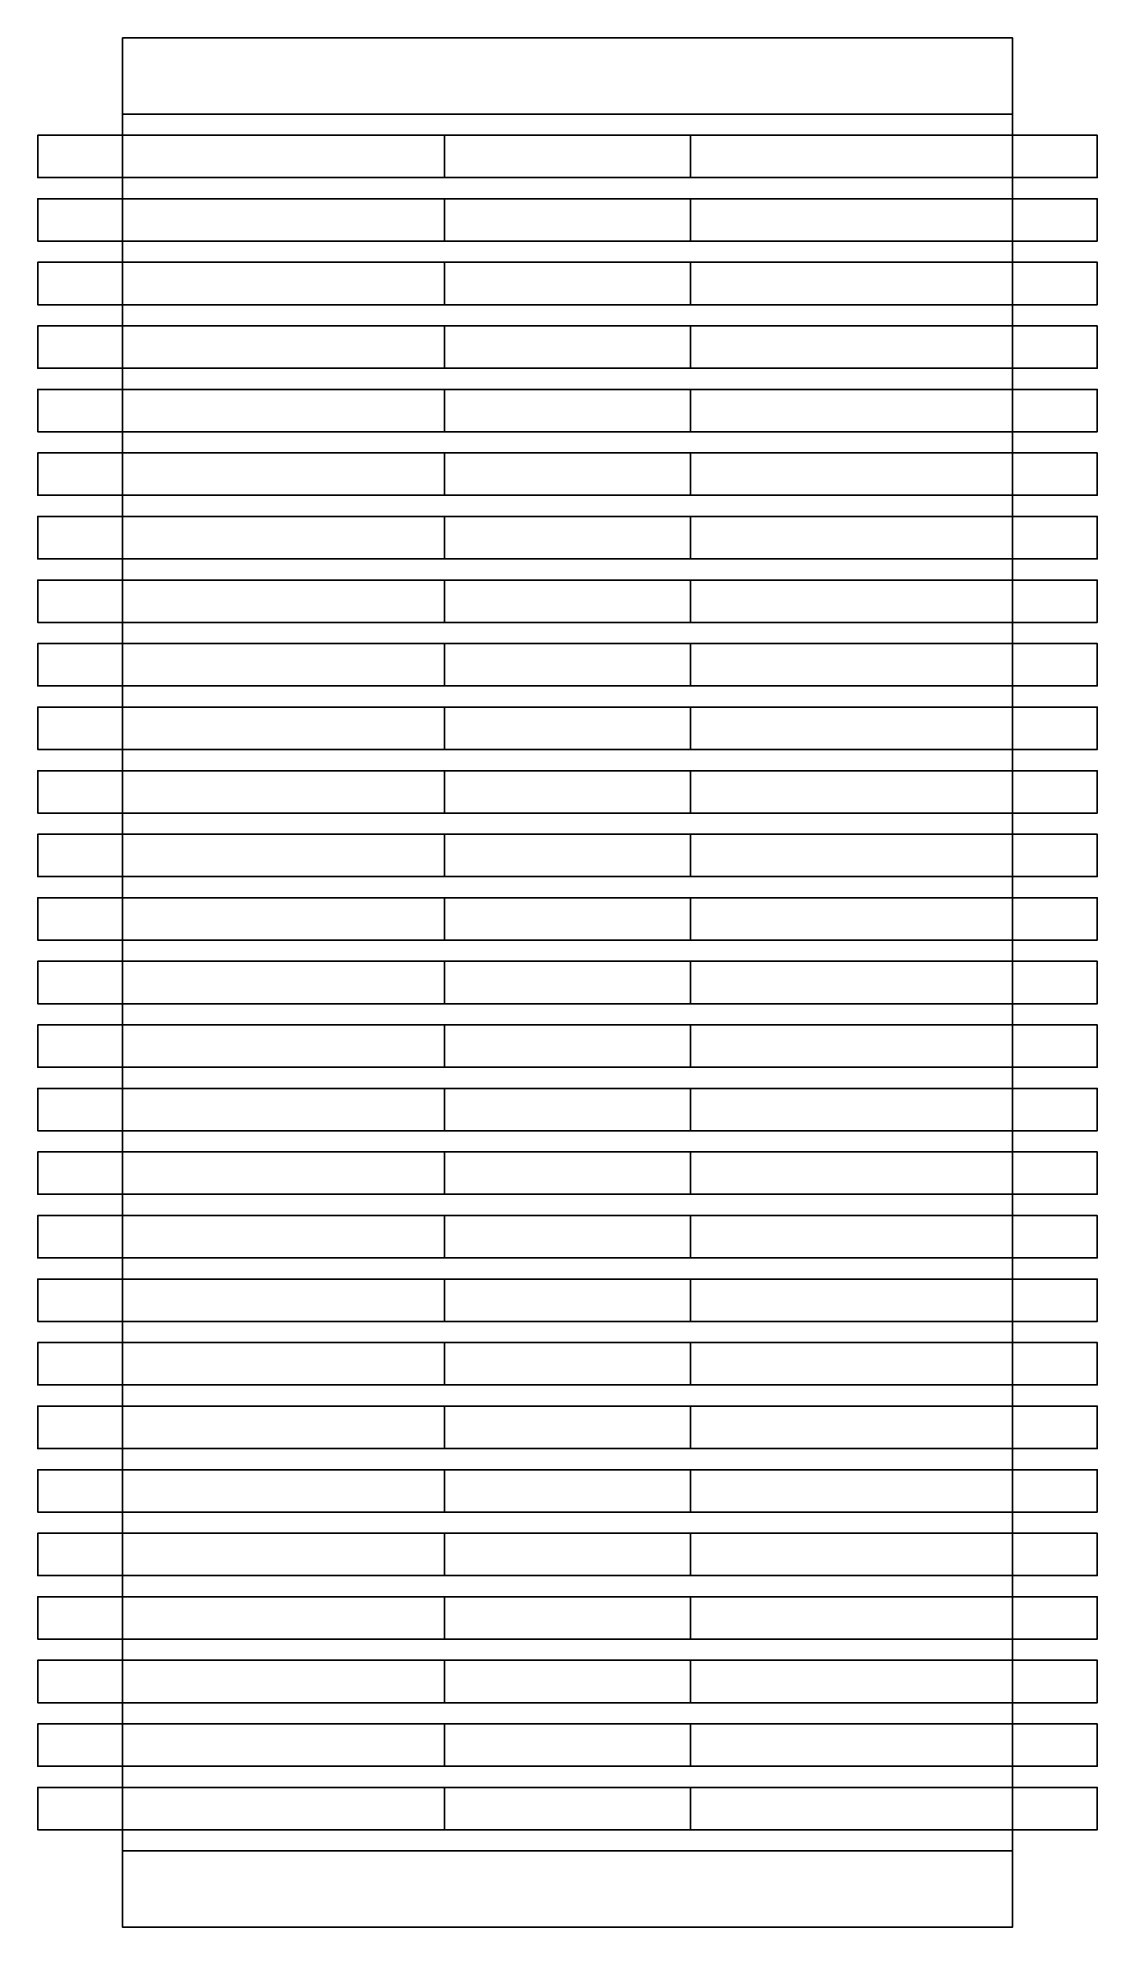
# Model space of a CAD drawing. Header units: millimetres. Extents: x -20 to 230, y -446 to 0.
import ezdxf

# ---------------------------------------------------------------- set-up
doc = ezdxf.new("R2010")
doc.units = ezdxf.units.MM
for name, color, linetype in [('1', 9, 'Continuous'), ('11', 148, 'Continuous'), ('12', 141, 'Continuous'), ('13', 143, 'Continuous'), ('18', 53, 'Continuous'), ('19', 43, 'Continuous'), ('20', 30, 'Continuous'), ('21', 10, 'Continuous'), ('22', 12, 'Continuous'), ('23', 19, 'Continuous'), ('24', 250, 'Continuous'), ('25', 19, 'Continuous'), ('26', 28, 'Continuous'), ('27', 7, 'Continuous'), ('Caixa', 250, 'Continuous')]:
    doc.layers.add(name, color=color, linetype=linetype)
for name, color, linetype, plot in [('10', 135, 'Continuous', False), ('14', 155, 'Continuous', False), ('15', 254, 'Continuous', False), ('16', 201, 'Continuous', False), ('17', 208, 'Continuous', False), ('2', 253, 'Continuous', False), ('3', 41, 'Continuous', False), ('4', 253, 'Continuous', False), ('5', 33, 'Continuous', False), ('6', 41, 'Continuous', False), ('7', 253, 'Continuous', False), ('8', 8, 'Continuous', False), ('9', 61, 'Continuous', False)]:
    doc.layers.add(name, color=color, linetype=linetype, plot=plot)

msp = doc.modelspace()

# ---------------------------------------------------------------- linework, layer by layer
at = {"layer": '1'}
for points in [[(-20, -408, 115), (-20, -398, 115), (76, -398, 115), (76, -408, 115)], [(-20, -398, 115), (-20, -398, 15), (76, -398, 15), (76, -398, 115)], [(-20, -408, 15), (-20, -398, 15), (76, -398, 15), (76, -408, 15)], [(-20, -408, 115), (-20, -398, 115), (-20, -398, 15), (-20, -408, 15)], [(76, -408, 115), (76, -398, 115), (76, -398, 15), (76, -408, 15)], [(134, -408, 115), (134, -398, 115), (230, -398, 115), (230, -408, 115)], [(134, -398, 115), (134, -398, 15), (230, -398, 15), (230, -398, 115)], [(134, -408, 15), (134, -398, 15), (230, -398, 15), (230, -408, 15)], [(134, -408, 115), (134, -398, 115), (134, -398, 15), (134, -408, 15)], [(230, -408, 115), (230, -398, 115), (230, -398, 15), (230, -408, 15)], [(-20, -408, 115), (-20, -408, 15), (76, -408, 15), (76, -408, 115)], [(134, -408, 115), (134, -408, 15), (230, -408, 15), (230, -408, 115)]]:
    msp.add_3dface(points, dxfattribs=at)
at = {"layer": '10'}
for points in [[(-20, -273, 115), (-20, -263, 115), (76, -263, 115), (76, -273, 115)], [(-20, -263, 115), (-20, -263, 15), (76, -263, 15), (76, -263, 115)], [(-20, -273, 15), (-20, -263, 15), (76, -263, 15), (76, -273, 15)], [(-20, -273, 115), (-20, -263, 115), (-20, -263, 15), (-20, -273, 15)], [(76, -273, 115), (76, -263, 115), (76, -263, 15), (76, -273, 15)], [(134, -273, 115), (134, -263, 115), (230, -263, 115), (230, -273, 115)], [(134, -263, 115), (134, -263, 15), (230, -263, 15), (230, -263, 115)], [(134, -273, 15), (134, -263, 15), (230, -263, 15), (230, -273, 15)], [(134, -273, 115), (134, -263, 115), (134, -263, 15), (134, -273, 15)], [(230, -273, 115), (230, -263, 115), (230, -263, 15), (230, -273, 15)], [(-20, -273, 115), (-20, -273, 15), (76, -273, 15), (76, -273, 115)], [(134, -273, 115), (134, -273, 15), (230, -273, 15), (230, -273, 115)]]:
    msp.add_3dface(points, dxfattribs=at)
at = {"layer": '11'}
for points in [[(-20, -258, 115), (-20, -248, 115), (76, -248, 115), (76, -258, 115)], [(-20, -248, 115), (-20, -248, 15), (76, -248, 15), (76, -248, 115)], [(-20, -258, 15), (-20, -248, 15), (76, -248, 15), (76, -258, 15)], [(-20, -258, 115), (-20, -248, 115), (-20, -248, 15), (-20, -258, 15)], [(76, -258, 115), (76, -248, 115), (76, -248, 15), (76, -258, 15)], [(134, -258, 115), (134, -248, 115), (230, -248, 115), (230, -258, 115)], [(134, -248, 115), (134, -248, 15), (230, -248, 15), (230, -248, 115)], [(134, -258, 15), (134, -248, 15), (230, -248, 15), (230, -258, 15)], [(134, -258, 115), (134, -248, 115), (134, -248, 15), (134, -258, 15)], [(230, -258, 115), (230, -248, 115), (230, -248, 15), (230, -258, 15)], [(-20, -258, 115), (-20, -258, 15), (76, -258, 15), (76, -258, 115)], [(134, -258, 115), (134, -258, 15), (230, -258, 15), (230, -258, 115)]]:
    msp.add_3dface(points, dxfattribs=at)
at = {"layer": '12'}
for points in [[(-20, -243, 115), (-20, -233, 115), (76, -233, 115), (76, -243, 115)], [(-20, -233, 115), (-20, -233, 15), (76, -233, 15), (76, -233, 115)], [(-20, -243, 15), (-20, -233, 15), (76, -233, 15), (76, -243, 15)], [(-20, -243, 115), (-20, -233, 115), (-20, -233, 15), (-20, -243, 15)], [(76, -243, 115), (76, -233, 115), (76, -233, 15), (76, -243, 15)], [(134, -243, 115), (134, -233, 115), (230, -233, 115), (230, -243, 115)], [(134, -233, 115), (134, -233, 15), (230, -233, 15), (230, -233, 115)], [(134, -243, 15), (134, -233, 15), (230, -233, 15), (230, -243, 15)], [(134, -243, 115), (134, -233, 115), (134, -233, 15), (134, -243, 15)], [(230, -243, 115), (230, -233, 115), (230, -233, 15), (230, -243, 15)], [(-20, -243, 115), (-20, -243, 15), (76, -243, 15), (76, -243, 115)], [(134, -243, 115), (134, -243, 15), (230, -243, 15), (230, -243, 115)]]:
    msp.add_3dface(points, dxfattribs=at)
at = {"layer": '13'}
for points in [[(-20, -228, 115), (-20, -218, 115), (76, -218, 115), (76, -228, 115)], [(-20, -218, 115), (-20, -218, 15), (76, -218, 15), (76, -218, 115)], [(-20, -228, 15), (-20, -218, 15), (76, -218, 15), (76, -228, 15)], [(-20, -228, 115), (-20, -218, 115), (-20, -218, 15), (-20, -228, 15)], [(76, -228, 115), (76, -218, 115), (76, -218, 15), (76, -228, 15)], [(134, -228, 115), (134, -218, 115), (230, -218, 115), (230, -228, 115)], [(134, -218, 115), (134, -218, 15), (230, -218, 15), (230, -218, 115)], [(134, -228, 15), (134, -218, 15), (230, -218, 15), (230, -228, 15)], [(134, -228, 115), (134, -218, 115), (134, -218, 15), (134, -228, 15)], [(230, -228, 115), (230, -218, 115), (230, -218, 15), (230, -228, 15)], [(-20, -228, 115), (-20, -228, 15), (76, -228, 15), (76, -228, 115)], [(134, -228, 115), (134, -228, 15), (230, -228, 15), (230, -228, 115)]]:
    msp.add_3dface(points, dxfattribs=at)
at = {"layer": '14'}
for points in [[(-20, -213, 115), (-20, -203, 115), (76, -203, 115), (76, -213, 115)], [(-20, -203, 115), (-20, -203, 15), (76, -203, 15), (76, -203, 115)], [(-20, -213, 15), (-20, -203, 15), (76, -203, 15), (76, -213, 15)], [(-20, -213, 115), (-20, -203, 115), (-20, -203, 15), (-20, -213, 15)], [(76, -213, 115), (76, -203, 115), (76, -203, 15), (76, -213, 15)], [(134, -213, 115), (134, -203, 115), (230, -203, 115), (230, -213, 115)], [(134, -203, 115), (134, -203, 15), (230, -203, 15), (230, -203, 115)], [(134, -213, 15), (134, -203, 15), (230, -203, 15), (230, -213, 15)], [(134, -213, 115), (134, -203, 115), (134, -203, 15), (134, -213, 15)], [(230, -213, 115), (230, -203, 115), (230, -203, 15), (230, -213, 15)], [(-20, -213, 115), (-20, -213, 15), (76, -213, 15), (76, -213, 115)], [(134, -213, 115), (134, -213, 15), (230, -213, 15), (230, -213, 115)]]:
    msp.add_3dface(points, dxfattribs=at)
at = {"layer": '15'}
for points in [[(-20, -198, 115), (-20, -188, 115), (76, -188, 115), (76, -198, 115)], [(-20, -188, 115), (-20, -188, 15), (76, -188, 15), (76, -188, 115)], [(-20, -198, 15), (-20, -188, 15), (76, -188, 15), (76, -198, 15)], [(-20, -198, 115), (-20, -188, 115), (-20, -188, 15), (-20, -198, 15)], [(76, -198, 115), (76, -188, 115), (76, -188, 15), (76, -198, 15)], [(134, -198, 115), (134, -188, 115), (230, -188, 115), (230, -198, 115)], [(134, -188, 115), (134, -188, 15), (230, -188, 15), (230, -188, 115)], [(134, -198, 15), (134, -188, 15), (230, -188, 15), (230, -198, 15)], [(134, -198, 115), (134, -188, 115), (134, -188, 15), (134, -198, 15)], [(230, -198, 115), (230, -188, 115), (230, -188, 15), (230, -198, 15)], [(-20, -198, 115), (-20, -198, 15), (76, -198, 15), (76, -198, 115)], [(134, -198, 115), (134, -198, 15), (230, -198, 15), (230, -198, 115)]]:
    msp.add_3dface(points, dxfattribs=at)
at = {"layer": '16'}
for points in [[(-20, -183, 115), (-20, -173, 115), (76, -173, 115), (76, -183, 115)], [(-20, -173, 115), (-20, -173, 15), (76, -173, 15), (76, -173, 115)], [(-20, -183, 15), (-20, -173, 15), (76, -173, 15), (76, -183, 15)], [(-20, -183, 115), (-20, -173, 115), (-20, -173, 15), (-20, -183, 15)], [(76, -183, 115), (76, -173, 115), (76, -173, 15), (76, -183, 15)], [(134, -183, 115), (134, -173, 115), (230, -173, 115), (230, -183, 115)], [(134, -173, 115), (134, -173, 15), (230, -173, 15), (230, -173, 115)], [(134, -183, 15), (134, -173, 15), (230, -173, 15), (230, -183, 15)], [(134, -183, 115), (134, -173, 115), (134, -173, 15), (134, -183, 15)], [(230, -183, 115), (230, -173, 115), (230, -173, 15), (230, -183, 15)], [(-20, -183, 115), (-20, -183, 15), (76, -183, 15), (76, -183, 115)], [(134, -183, 115), (134, -183, 15), (230, -183, 15), (230, -183, 115)]]:
    msp.add_3dface(points, dxfattribs=at)
at = {"layer": '17'}
for points in [[(-20, -168, 115), (-20, -158, 115), (76, -158, 115), (76, -168, 115)], [(-20, -158, 115), (-20, -158, 15), (76, -158, 15), (76, -158, 115)], [(-20, -168, 15), (-20, -158, 15), (76, -158, 15), (76, -168, 15)], [(-20, -168, 115), (-20, -158, 115), (-20, -158, 15), (-20, -168, 15)], [(76, -168, 115), (76, -158, 115), (76, -158, 15), (76, -168, 15)], [(134, -168, 115), (134, -158, 115), (230, -158, 115), (230, -168, 115)], [(134, -158, 115), (134, -158, 15), (230, -158, 15), (230, -158, 115)], [(134, -168, 15), (134, -158, 15), (230, -158, 15), (230, -168, 15)], [(134, -168, 115), (134, -158, 115), (134, -158, 15), (134, -168, 15)], [(230, -168, 115), (230, -158, 115), (230, -158, 15), (230, -168, 15)], [(-20, -168, 115), (-20, -168, 15), (76, -168, 15), (76, -168, 115)], [(134, -168, 115), (134, -168, 15), (230, -168, 15), (230, -168, 115)]]:
    msp.add_3dface(points, dxfattribs=at)
at = {"layer": '18'}
for points in [[(-20, -153, 115), (-20, -143, 115), (76, -143, 115), (76, -153, 115)], [(-20, -143, 115), (-20, -143, 15), (76, -143, 15), (76, -143, 115)], [(-20, -153, 15), (-20, -143, 15), (76, -143, 15), (76, -153, 15)], [(-20, -153, 115), (-20, -143, 115), (-20, -143, 15), (-20, -153, 15)], [(76, -153, 115), (76, -143, 115), (76, -143, 15), (76, -153, 15)], [(134, -153, 115), (134, -143, 115), (230, -143, 115), (230, -153, 115)], [(134, -143, 115), (134, -143, 15), (230, -143, 15), (230, -143, 115)], [(134, -153, 15), (134, -143, 15), (230, -143, 15), (230, -153, 15)], [(134, -153, 115), (134, -143, 115), (134, -143, 15), (134, -153, 15)], [(230, -153, 115), (230, -143, 115), (230, -143, 15), (230, -153, 15)], [(-20, -153, 115), (-20, -153, 15), (76, -153, 15), (76, -153, 115)], [(134, -153, 115), (134, -153, 15), (230, -153, 15), (230, -153, 115)]]:
    msp.add_3dface(points, dxfattribs=at)
at = {"layer": '19'}
for points in [[(-20, -138, 115), (-20, -128, 115), (76, -128, 115), (76, -138, 115)], [(-20, -128, 115), (-20, -128, 15), (76, -128, 15), (76, -128, 115)], [(-20, -138, 15), (-20, -128, 15), (76, -128, 15), (76, -138, 15)], [(-20, -138, 115), (-20, -128, 115), (-20, -128, 15), (-20, -138, 15)], [(76, -138, 115), (76, -128, 115), (76, -128, 15), (76, -138, 15)], [(134, -138, 115), (134, -128, 115), (230, -128, 115), (230, -138, 115)], [(134, -128, 115), (134, -128, 15), (230, -128, 15), (230, -128, 115)], [(134, -138, 15), (134, -128, 15), (230, -128, 15), (230, -138, 15)], [(134, -138, 115), (134, -128, 115), (134, -128, 15), (134, -138, 15)], [(230, -138, 115), (230, -128, 115), (230, -128, 15), (230, -138, 15)], [(-20, -138, 115), (-20, -138, 15), (76, -138, 15), (76, -138, 115)], [(134, -138, 115), (134, -138, 15), (230, -138, 15), (230, -138, 115)]]:
    msp.add_3dface(points, dxfattribs=at)
at = {"layer": '2'}
for points in [[(-20, -393, 115), (-20, -383, 115), (76, -383, 115), (76, -393, 115)], [(-20, -383, 115), (-20, -383, 15), (76, -383, 15), (76, -383, 115)], [(-20, -393, 15), (-20, -383, 15), (76, -383, 15), (76, -393, 15)], [(-20, -393, 115), (-20, -383, 115), (-20, -383, 15), (-20, -393, 15)], [(76, -393, 115), (76, -383, 115), (76, -383, 15), (76, -393, 15)], [(134, -393, 115), (134, -383, 115), (230, -383, 115), (230, -393, 115)], [(134, -383, 115), (134, -383, 15), (230, -383, 15), (230, -383, 115)], [(134, -393, 15), (134, -383, 15), (230, -383, 15), (230, -393, 15)], [(134, -393, 115), (134, -383, 115), (134, -383, 15), (134, -393, 15)], [(230, -393, 115), (230, -383, 115), (230, -383, 15), (230, -393, 15)], [(-20, -393, 115), (-20, -393, 15), (76, -393, 15), (76, -393, 115)], [(134, -393, 115), (134, -393, 15), (230, -393, 15), (230, -393, 115)]]:
    msp.add_3dface(points, dxfattribs=at)
at = {"layer": '20'}
for points in [[(-20, -123, 115), (-20, -113, 115), (76, -113, 115), (76, -123, 115)], [(-20, -113, 115), (-20, -113, 15), (76, -113, 15), (76, -113, 115)], [(-20, -123, 15), (-20, -113, 15), (76, -113, 15), (76, -123, 15)], [(-20, -123, 115), (-20, -113, 115), (-20, -113, 15), (-20, -123, 15)], [(76, -123, 115), (76, -113, 115), (76, -113, 15), (76, -123, 15)], [(134, -123, 115), (134, -113, 115), (230, -113, 115), (230, -123, 115)], [(134, -113, 115), (134, -113, 15), (230, -113, 15), (230, -113, 115)], [(134, -123, 15), (134, -113, 15), (230, -113, 15), (230, -123, 15)], [(134, -123, 115), (134, -113, 115), (134, -113, 15), (134, -123, 15)], [(230, -123, 115), (230, -113, 115), (230, -113, 15), (230, -123, 15)], [(-20, -123, 115), (-20, -123, 15), (76, -123, 15), (76, -123, 115)], [(134, -123, 115), (134, -123, 15), (230, -123, 15), (230, -123, 115)]]:
    msp.add_3dface(points, dxfattribs=at)
at = {"layer": '21'}
for points in [[(-20, -108, 115), (-20, -98, 115), (76, -98, 115), (76, -108, 115)], [(-20, -98, 115), (-20, -98, 15), (76, -98, 15), (76, -98, 115)], [(-20, -108, 15), (-20, -98, 15), (76, -98, 15), (76, -108, 15)], [(-20, -108, 115), (-20, -98, 115), (-20, -98, 15), (-20, -108, 15)], [(76, -108, 115), (76, -98, 115), (76, -98, 15), (76, -108, 15)], [(134, -108, 115), (134, -98, 115), (230, -98, 115), (230, -108, 115)], [(134, -98, 115), (134, -98, 15), (230, -98, 15), (230, -98, 115)], [(134, -108, 15), (134, -98, 15), (230, -98, 15), (230, -108, 15)], [(134, -108, 115), (134, -98, 115), (134, -98, 15), (134, -108, 15)], [(230, -108, 115), (230, -98, 115), (230, -98, 15), (230, -108, 15)], [(-20, -108, 115), (-20, -108, 15), (76, -108, 15), (76, -108, 115)], [(134, -108, 115), (134, -108, 15), (230, -108, 15), (230, -108, 115)]]:
    msp.add_3dface(points, dxfattribs=at)
at = {"layer": '22'}
for points in [[(-20, -93, 115), (-20, -83, 115), (76, -83, 115), (76, -93, 115)], [(-20, -83, 115), (-20, -83, 15), (76, -83, 15), (76, -83, 115)], [(-20, -93, 15), (-20, -83, 15), (76, -83, 15), (76, -93, 15)], [(-20, -93, 115), (-20, -83, 115), (-20, -83, 15), (-20, -93, 15)], [(76, -93, 115), (76, -83, 115), (76, -83, 15), (76, -93, 15)], [(134, -93, 115), (134, -83, 115), (230, -83, 115), (230, -93, 115)], [(134, -83, 115), (134, -83, 15), (230, -83, 15), (230, -83, 115)], [(134, -93, 15), (134, -83, 15), (230, -83, 15), (230, -93, 15)], [(134, -93, 115), (134, -83, 115), (134, -83, 15), (134, -93, 15)], [(230, -93, 115), (230, -83, 115), (230, -83, 15), (230, -93, 15)], [(-20, -93, 115), (-20, -93, 15), (76, -93, 15), (76, -93, 115)], [(134, -93, 115), (134, -93, 15), (230, -93, 15), (230, -93, 115)]]:
    msp.add_3dface(points, dxfattribs=at)
at = {"layer": '23'}
for points in [[(-20, -78, 115), (-20, -68, 115), (76, -68, 115), (76, -78, 115)], [(-20, -68, 115), (-20, -68, 15), (76, -68, 15), (76, -68, 115)], [(-20, -78, 15), (-20, -68, 15), (76, -68, 15), (76, -78, 15)], [(-20, -78, 115), (-20, -68, 115), (-20, -68, 15), (-20, -78, 15)], [(76, -78, 115), (76, -68, 115), (76, -68, 15), (76, -78, 15)], [(134, -78, 115), (134, -68, 115), (230, -68, 115), (230, -78, 115)], [(134, -68, 115), (134, -68, 15), (230, -68, 15), (230, -68, 115)], [(134, -78, 15), (134, -68, 15), (230, -68, 15), (230, -78, 15)], [(134, -78, 115), (134, -68, 115), (134, -68, 15), (134, -78, 15)], [(230, -78, 115), (230, -68, 115), (230, -68, 15), (230, -78, 15)], [(-20, -78, 115), (-20, -78, 15), (76, -78, 15), (76, -78, 115)], [(134, -78, 115), (134, -78, 15), (230, -78, 15), (230, -78, 115)]]:
    msp.add_3dface(points, dxfattribs=at)
at = {"layer": '24'}
for points in [[(-20, -63, 115), (-20, -53, 115), (76, -53, 115), (76, -63, 115)], [(-20, -53, 115), (-20, -53, 15), (76, -53, 15), (76, -53, 115)], [(-20, -63, 15), (-20, -53, 15), (76, -53, 15), (76, -63, 15)], [(-20, -63, 115), (-20, -53, 115), (-20, -53, 15), (-20, -63, 15)], [(76, -63, 115), (76, -53, 115), (76, -53, 15), (76, -63, 15)], [(134, -63, 115), (134, -53, 115), (230, -53, 115), (230, -63, 115)], [(134, -53, 115), (134, -53, 15), (230, -53, 15), (230, -53, 115)], [(134, -63, 15), (134, -53, 15), (230, -53, 15), (230, -63, 15)], [(134, -63, 115), (134, -53, 115), (134, -53, 15), (134, -63, 15)], [(230, -63, 115), (230, -53, 115), (230, -53, 15), (230, -63, 15)], [(-20, -63, 115), (-20, -63, 15), (76, -63, 15), (76, -63, 115)], [(134, -63, 115), (134, -63, 15), (230, -63, 15), (230, -63, 115)]]:
    msp.add_3dface(points, dxfattribs=at)
at = {"layer": '25'}
for points in [[(-20, -48, 115), (-20, -38, 115), (76, -38, 115), (76, -48, 115)], [(-20, -38, 115), (-20, -38, 15), (76, -38, 15), (76, -38, 115)], [(-20, -48, 15), (-20, -38, 15), (76, -38, 15), (76, -48, 15)], [(-20, -48, 115), (-20, -38, 115), (-20, -38, 15), (-20, -48, 15)], [(76, -48, 115), (76, -38, 115), (76, -38, 15), (76, -48, 15)], [(134, -48, 115), (134, -38, 115), (230, -38, 115), (230, -48, 115)], [(134, -38, 115), (134, -38, 15), (230, -38, 15), (230, -38, 115)], [(134, -48, 15), (134, -38, 15), (230, -38, 15), (230, -48, 15)], [(134, -48, 115), (134, -38, 115), (134, -38, 15), (134, -48, 15)], [(230, -48, 115), (230, -38, 115), (230, -38, 15), (230, -48, 15)], [(-20, -48, 115), (-20, -48, 15), (76, -48, 15), (76, -48, 115)], [(134, -48, 115), (134, -48, 15), (230, -48, 15), (230, -48, 115)]]:
    msp.add_3dface(points, dxfattribs=at)
at = {"layer": '26'}
for points in [[(-20, -33, 115), (-20, -23, 115), (76, -23, 115), (76, -33, 115)], [(-20, -23, 115), (-20, -23, 15), (76, -23, 15), (76, -23, 115)], [(-20, -33, 15), (-20, -23, 15), (76, -23, 15), (76, -33, 15)], [(-20, -33, 115), (-20, -23, 115), (-20, -23, 15), (-20, -33, 15)], [(76, -33, 115), (76, -23, 115), (76, -23, 15), (76, -33, 15)], [(134, -33, 115), (134, -23, 115), (230, -23, 115), (230, -33, 115)], [(134, -23, 115), (134, -23, 15), (230, -23, 15), (230, -23, 115)], [(134, -33, 15), (134, -23, 15), (230, -23, 15), (230, -33, 15)], [(134, -33, 115), (134, -23, 115), (134, -23, 15), (134, -33, 15)], [(230, -33, 115), (230, -23, 115), (230, -23, 15), (230, -33, 15)], [(-20, -33, 115), (-20, -33, 15), (76, -33, 15), (76, -33, 115)], [(134, -33, 115), (134, -33, 15), (230, -33, 15), (230, -33, 115)]]:
    msp.add_3dface(points, dxfattribs=at)
at = {"layer": '27'}
for points in [[(-20, -423, 115), (-20, -413, 115), (76, -413, 115), (76, -423, 115)], [(-20, -413, 115), (-20, -413, 15), (76, -413, 15), (76, -413, 115)], [(-20, -423, 15), (-20, -413, 15), (76, -413, 15), (76, -423, 15)], [(-20, -423, 115), (-20, -413, 115), (-20, -413, 15), (-20, -423, 15)], [(76, -423, 115), (76, -413, 115), (76, -413, 15), (76, -423, 15)], [(134, -423, 115), (134, -413, 115), (230, -413, 115), (230, -423, 115)], [(134, -413, 115), (134, -413, 15), (230, -413, 15), (230, -413, 115)], [(134, -423, 15), (134, -413, 15), (230, -413, 15), (230, -423, 15)], [(134, -423, 115), (134, -413, 115), (134, -413, 15), (134, -423, 15)], [(230, -423, 115), (230, -413, 115), (230, -413, 15), (230, -423, 15)], [(-20, -423, 115), (-20, -423, 15), (76, -423, 15), (76, -423, 115)], [(134, -423, 115), (134, -423, 15), (230, -423, 15), (230, -423, 115)]]:
    msp.add_3dface(points, dxfattribs=at)
at = {"layer": '3'}
for points in [[(-20, -378, 115), (-20, -368, 115), (76, -368, 115), (76, -378, 115)], [(-20, -368, 115), (-20, -368, 15), (76, -368, 15), (76, -368, 115)], [(-20, -378, 15), (-20, -368, 15), (76, -368, 15), (76, -378, 15)], [(-20, -378, 115), (-20, -368, 115), (-20, -368, 15), (-20, -378, 15)], [(76, -378, 115), (76, -368, 115), (76, -368, 15), (76, -378, 15)], [(134, -378, 115), (134, -368, 115), (230, -368, 115), (230, -378, 115)], [(134, -368, 115), (134, -368, 15), (230, -368, 15), (230, -368, 115)], [(134, -378, 15), (134, -368, 15), (230, -368, 15), (230, -378, 15)], [(134, -378, 115), (134, -368, 115), (134, -368, 15), (134, -378, 15)], [(230, -378, 115), (230, -368, 115), (230, -368, 15), (230, -378, 15)], [(-20, -378, 115), (-20, -378, 15), (76, -378, 15), (76, -378, 115)], [(134, -378, 115), (134, -378, 15), (230, -378, 15), (230, -378, 115)]]:
    msp.add_3dface(points, dxfattribs=at)
at = {"layer": '4'}
for points in [[(-20, -363, 115), (-20, -353, 115), (76, -353, 115), (76, -363, 115)], [(-20, -353, 115), (-20, -353, 15), (76, -353, 15), (76, -353, 115)], [(-20, -363, 15), (-20, -353, 15), (76, -353, 15), (76, -363, 15)], [(-20, -363, 115), (-20, -353, 115), (-20, -353, 15), (-20, -363, 15)], [(76, -363, 115), (76, -353, 115), (76, -353, 15), (76, -363, 15)], [(134, -363, 115), (134, -353, 115), (230, -353, 115), (230, -363, 115)], [(134, -353, 115), (134, -353, 15), (230, -353, 15), (230, -353, 115)], [(134, -363, 15), (134, -353, 15), (230, -353, 15), (230, -363, 15)], [(134, -363, 115), (134, -353, 115), (134, -353, 15), (134, -363, 15)], [(230, -363, 115), (230, -353, 115), (230, -353, 15), (230, -363, 15)], [(-20, -363, 115), (-20, -363, 15), (76, -363, 15), (76, -363, 115)], [(134, -363, 115), (134, -363, 15), (230, -363, 15), (230, -363, 115)]]:
    msp.add_3dface(points, dxfattribs=at)
at = {"layer": '5'}
for points in [[(-20, -348, 115), (-20, -338, 115), (76, -338, 115), (76, -348, 115)], [(-20, -338, 115), (-20, -338, 15), (76, -338, 15), (76, -338, 115)], [(-20, -348, 15), (-20, -338, 15), (76, -338, 15), (76, -348, 15)], [(-20, -348, 115), (-20, -338, 115), (-20, -338, 15), (-20, -348, 15)], [(76, -348, 115), (76, -338, 115), (76, -338, 15), (76, -348, 15)], [(134, -348, 115), (134, -338, 115), (230, -338, 115), (230, -348, 115)], [(134, -338, 115), (134, -338, 15), (230, -338, 15), (230, -338, 115)], [(134, -348, 15), (134, -338, 15), (230, -338, 15), (230, -348, 15)], [(134, -348, 115), (134, -338, 115), (134, -338, 15), (134, -348, 15)], [(230, -348, 115), (230, -338, 115), (230, -338, 15), (230, -348, 15)], [(-20, -348, 115), (-20, -348, 15), (76, -348, 15), (76, -348, 115)], [(134, -348, 115), (134, -348, 15), (230, -348, 15), (230, -348, 115)]]:
    msp.add_3dface(points, dxfattribs=at)
at = {"layer": '6'}
for points in [[(-20, -333, 115), (-20, -323, 115), (76, -323, 115), (76, -333, 115)], [(-20, -323, 115), (-20, -323, 15), (76, -323, 15), (76, -323, 115)], [(-20, -333, 15), (-20, -323, 15), (76, -323, 15), (76, -333, 15)], [(-20, -333, 115), (-20, -323, 115), (-20, -323, 15), (-20, -333, 15)], [(76, -333, 115), (76, -323, 115), (76, -323, 15), (76, -333, 15)], [(134, -333, 115), (134, -323, 115), (230, -323, 115), (230, -333, 115)], [(134, -323, 115), (134, -323, 15), (230, -323, 15), (230, -323, 115)], [(134, -333, 15), (134, -323, 15), (230, -323, 15), (230, -333, 15)], [(134, -333, 115), (134, -323, 115), (134, -323, 15), (134, -333, 15)], [(230, -333, 115), (230, -323, 115), (230, -323, 15), (230, -333, 15)], [(-20, -333, 115), (-20, -333, 15), (76, -333, 15), (76, -333, 115)], [(134, -333, 115), (134, -333, 15), (230, -333, 15), (230, -333, 115)]]:
    msp.add_3dface(points, dxfattribs=at)
at = {"layer": '7'}
for points in [[(-20, -318, 115), (-20, -308, 115), (76, -308, 115), (76, -318, 115)], [(-20, -308, 115), (-20, -308, 15), (76, -308, 15), (76, -308, 115)], [(-20, -318, 15), (-20, -308, 15), (76, -308, 15), (76, -318, 15)], [(-20, -318, 115), (-20, -308, 115), (-20, -308, 15), (-20, -318, 15)], [(76, -318, 115), (76, -308, 115), (76, -308, 15), (76, -318, 15)], [(134, -318, 115), (134, -308, 115), (230, -308, 115), (230, -318, 115)], [(134, -308, 115), (134, -308, 15), (230, -308, 15), (230, -308, 115)], [(134, -318, 15), (134, -308, 15), (230, -308, 15), (230, -318, 15)], [(134, -318, 115), (134, -308, 115), (134, -308, 15), (134, -318, 15)], [(230, -318, 115), (230, -308, 115), (230, -308, 15), (230, -318, 15)], [(-20, -318, 115), (-20, -318, 15), (76, -318, 15), (76, -318, 115)], [(134, -318, 115), (134, -318, 15), (230, -318, 15), (230, -318, 115)]]:
    msp.add_3dface(points, dxfattribs=at)
at = {"layer": '8'}
for points in [[(-20, -303, 115), (-20, -293, 115), (76, -293, 115), (76, -303, 115)], [(-20, -293, 115), (-20, -293, 15), (76, -293, 15), (76, -293, 115)], [(-20, -303, 15), (-20, -293, 15), (76, -293, 15), (76, -303, 15)], [(-20, -303, 115), (-20, -293, 115), (-20, -293, 15), (-20, -303, 15)], [(76, -303, 115), (76, -293, 115), (76, -293, 15), (76, -303, 15)], [(134, -303, 115), (134, -293, 115), (230, -293, 115), (230, -303, 115)], [(134, -293, 115), (134, -293, 15), (230, -293, 15), (230, -293, 115)], [(134, -303, 15), (134, -293, 15), (230, -293, 15), (230, -303, 15)], [(134, -303, 115), (134, -293, 115), (134, -293, 15), (134, -303, 15)], [(230, -303, 115), (230, -293, 115), (230, -293, 15), (230, -303, 15)], [(-20, -303, 115), (-20, -303, 15), (76, -303, 15), (76, -303, 115)], [(134, -303, 115), (134, -303, 15), (230, -303, 15), (230, -303, 115)]]:
    msp.add_3dface(points, dxfattribs=at)
at = {"layer": '9'}
for points in [[(-20, -288, 115), (-20, -278, 115), (76, -278, 115), (76, -288, 115)], [(-20, -278, 115), (-20, -278, 15), (76, -278, 15), (76, -278, 115)], [(-20, -288, 15), (-20, -278, 15), (76, -278, 15), (76, -288, 15)], [(-20, -288, 115), (-20, -278, 115), (-20, -278, 15), (-20, -288, 15)], [(76, -288, 115), (76, -278, 115), (76, -278, 15), (76, -288, 15)], [(134, -288, 115), (134, -278, 115), (230, -278, 115), (230, -288, 115)], [(134, -278, 115), (134, -278, 15), (230, -278, 15), (230, -278, 115)], [(134, -288, 15), (134, -278, 15), (230, -278, 15), (230, -288, 15)], [(134, -288, 115), (134, -278, 115), (134, -278, 15), (134, -288, 15)], [(230, -288, 115), (230, -278, 115), (230, -278, 15), (230, -288, 15)], [(-20, -288, 115), (-20, -288, 15), (76, -288, 15), (76, -288, 115)], [(134, -288, 115), (134, -288, 15), (230, -288, 15), (230, -288, 115)]]:
    msp.add_3dface(points, dxfattribs=at)
at = {"layer": 'Caixa'}
for p, q in [((0, 0, 130), (0, 0)), ((0, 0), (210, 0)), ((210, 0, 130), (0, 0, 130)), ((210, 0), (210, 0, 130)), ((0, -446, 130), (0, -446)), ((0, -446), (210, -446)), ((210, -446, 130), (0, -446, 130)), ((210, -446), (210, -446, 130))]:
    msp.add_line(p, q, dxfattribs=at)
for points, invisible_edges in [([(0, -23, 115), (0, -23, 130), (0, 0, 130), (0, 0, 115)], 9), ([(0, -18, 112), (0, -18, 115), (0, 0, 115)], 15), ([(0, 0, 115), (0, 0, 130), (0, -23, 130), (0, -23, 115)], 12), ([(0, 0, 115), (0, 0, 115), (0, -18, 115), (0, -18, 112)], 15), ([(0, -23, 15), (0, -23), (0, 0), (0, 0, 15)], 9), ([(0, -18, 18), (0, -18, 15), (0, 0, 15)], 15), ([(0, 0, 15), (0, 0), (0, -23), (0, -23, 15)], 12), ([(0, 0, 15), (0, 0, 15), (0, -18, 15), (0, -18, 18)], 15), ([(0, -18, 112), (0, 0, 115), (0, 0, 15), (0, -18, 18)], 5), ([(0, 0, 130), (0, 0), (87.5, 0), (87.5, 0, 130)], 15), ([(0, -22, 130), (0, 0, 130), (210, 0, 130), (210, -22, 130)], 15), ([(87.5, -10, 65), (87.5, 0, 65), (88.83, 0, 71.7), (88.83, -10, 71.7)], 15), ([(88.83, -10, 58.3), (88.83, 0, 58.3), (87.5, 0, 65), (87.5, -10, 65)], 15), ([(87.5, 0, 130), (122.5, 0, 130), (122.5, 0, 82.5), (87.5, 0, 82.5)], 15), ([(87.5, 0, 47.5), (122.5, 0, 47.5), (122.5, 0), (87.5, 0)], 15), ([(87.5, 0, 47.5), (92.63, 0, 52.63), (98.3, 0, 48.83), (105, 0, 47.5)], 15), ([(87.5, 0, 47.5), (92.63, 0, 52.63), (88.83, 0, 58.3), (87.5, 0, 65)], 15), ([(87.5, 0, 82.5), (92.63, 0, 77.37), (98.3, 0, 81.17), (105, 0, 82.5)], 15), ([(87.5, 0, 82.5), (87.5, 0, 65), (88.83, 0, 71.7), (92.63, 0, 77.37)], 15), ([(88.83, -10, 71.7), (88.83, 0, 71.7), (92.63, 0, 77.37), (92.63, -10, 77.37)], 15), ([(92.63, -10, 52.63), (92.63, 0, 52.63), (88.83, 0, 58.3), (88.83, -10, 58.3)], 15), ([(98.3, -10, 48.83), (98.3, 0, 48.83), (92.63, 0, 52.63), (92.63, -10, 52.63)], 15), ([(98.3, -10, 81.17), (92.63, -10, 77.37), (92.63, 0, 77.37), (98.3, 0, 81.17)], 15), ([(98.3, 0, 48.83), (98.3, -10, 48.83), (98.3, -10, 48.83), (98.3, 0, 48.83)], 15), ([(105, -10, 47.5), (105, 0, 47.5), (98.3, 0, 48.83), (98.3, -10, 48.83)], 15), ([(105, -10, 82.5), (98.3, -10, 81.17), (98.3, 0, 81.17), (105, 0, 82.5)], 15), ([(111.7, -10, 48.83), (111.7, 0, 48.83), (105, 0, 47.5), (105, -10, 47.5)], 15), ([(111.7, -10, 81.17), (105, -10, 82.5), (105, 0, 82.5), (111.7, 0, 81.17)], 15), ([(111.7, 0, 48.83), (117.37, 0, 52.63), (122.5, 0, 47.5), (105, 0, 47.5)], 15), ([(122.5, 0, 82.5), (117.37, 0, 77.37), (111.7, 0, 81.17), (105, 0, 82.5)], 15), ([(111.7, 0, 48.83), (117.37, 0, 52.63), (117.37, -10, 52.63), (111.7, -10, 48.83)], 15), ([(117.37, -10, 77.37), (117.37, 0, 77.37), (111.7, 0, 81.17), (111.7, -10, 81.17)], 15), ([(121.17, -10, 58.3), (121.17, 0, 58.3), (117.37, 0, 52.63), (117.37, -10, 52.63)], 15), ([(117.37, 0, 77.37), (121.17, 0, 71.7), (121.17, -10, 71.7), (117.37, -10, 77.37)], 15), ([(122.5, 0, 47.5), (117.37, 0, 52.63), (121.17, 0, 58.3), (122.5, 0, 65)], 15), ([(122.5, 0, 82.5), (117.37, 0, 77.37), (121.17, 0, 71.7), (122.5, 0, 65)], 15), ([(121.17, 0, 58.3), (122.5, 0, 65), (122.5, -10, 65), (121.17, -10, 58.3)], 15), ([(122.5, -10, 65), (121.17, -10, 71.7), (121.17, 0, 71.7), (122.5, 0, 65)], 15), ([(122.5, 0, 130), (122.5, 0), (210, 0), (210, 0, 130)], 15), ([(210, 0, 115), (210, 0, 130), (210, -23, 130), (210, -23, 115)], 12), ([(210, -23, 115), (210, -23, 130), (210, 0, 130), (210, 0, 115)], 9), ([(210, 0, 15), (210, 0), (210, -23), (210, -23, 15)], 12), ([(210, -23, 15), (210, -23), (210, 0), (210, 0, 15)], 9), ([(210, -18, 18), (210, 0, 15), (210, 0, 115), (210, -18, 112)], 5), ([(210, 0, 115), (210, 0, 115), (210, -18, 115), (210, -18, 112)], 15), ([(210, -18, 18), (210, -18, 15), (210, 0, 15)], 15), ([(0, -23, 115), (0, -18, 115), (0, -18, 112), (0, -23, 112)], 3), ([(0, -23, 15), (0, -18, 15), (0, -18, 18), (0, -23, 18)], 3), ([(210, -18, 18), (0, -18, 18), (0, -18, 112), (210, -18, 112)], 15), ([(58.69, -423.5, 130), (0, -423.5, 130), (0, -22, 130), (58.69, -22, 130)], 15), ([(151.31, -32, 130), (58.69, -32, 130), (58.69, -22, 130), (151.31, -22, 130)], 15), ([(96, -428, 15), (96, -428, 115), (96, -18, 115), (96, -18, 15)], 15), ([(114, -428, 15), (114, -428, 115), (114, -18, 115), (114, -18, 15)], 15), ([(210, -423.5, 130), (151.31, -423.5, 130), (151.31, -22, 130), (210, -22, 130)], 15), ([(210, -23, 112), (210, -18, 112), (210, -18, 115), (210, -23, 115)], 6), ([(210, -23, 15), (210, -18, 15), (210, -18, 18), (210, -23, 18)], 3), ([(0, -33, 115), (0, -33, 130), (0, -23, 130), (0, -23, 115)], 5), ([(0, -23, 115), (0, -23, 130), (0, -33, 130), (0, -33, 115)], 5), ([(0, -33, 15), (0, -33), (0, -23), (0, -23, 15)], 5), ([(0, -23, 15), (0, -23), (0, -33), (0, -33, 15)], 5), ([(210, -23, 115), (210, -23, 130), (210, -33, 130), (210, -33, 115)], 5), ([(210, -33, 115), (210, -33, 130), (210, -23, 130), (210, -23, 115)], 5), ([(210, -23, 15), (210, -23), (210, -33), (210, -33, 15)], 5), ([(210, -33, 15), (210, -33), (210, -23), (210, -23, 15)], 5), ([(0, -33, 115), (0, -38, 115), (0, -38, 130), (0, -33, 130)], 11), ([(0, -33, 115), (0, -38, 115), (0, -38, 112), (0, -33, 112)], 1), ([(0, -33, 130), (0, -38, 130), (0, -38, 115), (0, -33, 115)], 14), ([(0, -33, 112), (0, -38, 112), (0, -38, 115), (0, -33, 115)], 4), ([(0, -33, 15), (0, -38, 15), (0, -38), (0, -33)], 11), ([(0, -33, 15), (0, -38, 15), (0, -38, 18), (0, -33, 18)], 1), ([(0, -33), (0, -38), (0, -38, 15), (0, -33, 15)], 14), ([(0, -33, 18), (0, -38, 18), (0, -38, 15), (0, -33, 15)], 4), ([(76.52, -32, 130), (74.37, -32.26, 130), (72.48, -32.96, 130), (58.69, -32, 130)], 15), ([(72.48, -32.96, 130), (70.35, -34.45, 130), (69.09, -35.92, 130), (58.69, -32, 130)], 15), ([(69.09, -35.92, 130), (67.84, -38.64, 130), (67.52, -41, 130), (58.69, -32, 130)], 15), ([(67.52, -41, 130), (67.52, -423.5, 130), (58.69, -423.5, 130), (58.69, -32, 130)], 15), ([(81.65, -47, 125), (72.48, -32.96, 125), (70.35, -34.45, 125), (69.09, -35.92, 125)], 15), ([(69.09, -35.92, 130), (70.35, -34.45, 130), (70.35, -34.45, 125), (69.09, -35.92, 125)], 15), ([(70.35, -34.45, 130), (72.48, -32.96, 130), (72.48, -32.96, 125), (70.35, -34.45, 125)], 15), ([(81.65, -47, 125), (76.52, -32, 125), (74.37, -32.26, 125), (72.48, -32.96, 125)], 15), ([(72.48, -32.96, 130), (74.37, -32.26, 130), (74.37, -32.26, 125), (72.48, -32.96, 125)], 15), ([(74.37, -32.26, 130), (76.52, -32, 130), (76.52, -32, 125), (74.37, -32.26, 125)], 15), ([(141.31, -32, 130), (141.31, -32, 125), (76.52, -32, 125), (76.52, -32, 130)], 15), ([(76.52, -32, 125), (81.65, -47, 125), (141.31, -47, 125), (141.31, -32, 125)], 15), ([(141.31, -32, 130), (141.31, -32, 125), (141.31, -47, 125), (141.31, -47, 130)], 15), ([(141.31, -32, 130), (141.31, -47, 130), (151.31, -47, 130), (151.31, -32, 130)], 15), ([(210, -33, 130), (210, -38, 130), (210, -38, 115), (210, -33, 115)], 14), ([(210, -33, 112), (210, -38, 112), (210, -38, 115), (210, -33, 115)], 4), ([(210, -33, 115), (210, -38, 115), (210, -38, 130), (210, -33, 130)], 11), ([(210, -33, 115), (210, -38, 115), (210, -38, 112), (210, -33, 112)], 1), ([(210, -33), (210, -38), (210, -38, 15), (210, -33, 15)], 14), ([(210, -33, 18), (210, -38, 18), (210, -38, 15), (210, -33, 15)], 4), ([(210, -33, 15), (210, -38, 15), (210, -38), (210, -33)], 11), ([(210, -33, 15), (210, -38, 15), (210, -38, 18), (210, -33, 18)], 1), ([(0, -48, 115), (0, -48, 130), (0, -38, 130), (0, -38, 115)], 5), ([(0, -38, 115), (0, -38, 130), (0, -48, 130), (0, -48, 115)], 5), ([(0, -48, 15), (0, -48), (0, -38), (0, -38, 15)], 5), ([(0, -38, 15), (0, -38), (0, -48), (0, -48, 15)], 5), ([(81.65, -47, 125), (69.09, -35.92, 125), (67.84, -38.64, 125), (67.52, -41, 125)], 15), ([(67.52, -41, 130), (67.84, -38.64, 130), (67.84, -38.64, 125), (67.52, -41, 125)], 15), ([(67.84, -38.64, 130), (69.09, -35.92, 130), (69.09, -35.92, 125), (67.84, -38.64, 125)], 15), ([(210, -38, 115), (210, -38, 130), (210, -48, 130), (210, -48, 115)], 5), ([(210, -48, 115), (210, -48, 130), (210, -38, 130), (210, -38, 115)], 5), ([(210, -38, 15), (210, -38), (210, -48), (210, -48, 15)], 5), ([(210, -48, 15), (210, -48), (210, -38), (210, -38, 15)], 5), ([(67.52, -71.91, 130), (67.52, -71.91, 125), (67.52, -41, 125), (67.52, -41, 130)], 15), ([(81.65, -47, 125), (67.52, -41, 125), (67.52, -71.91, 125), (81.65, -66.15, 125)], 15), ([(0, -48, 115), (0, -53, 115), (0, -53, 130), (0, -48, 130)], 11), ([(0, -48, 115), (0, -53, 115), (0, -53, 112), (0, -48, 112)], 1), ([(0, -48, 130), (0, -53, 130), (0, -53, 115), (0, -48, 115)], 14), ([(0, -48, 112), (0, -53, 112), (0, -53, 115), (0, -48, 115)], 4), ([(0, -48, 15), (0, -53, 15), (0, -53), (0, -48)], 11), ([(0, -48, 15), (0, -53, 15), (0, -53, 18), (0, -48, 18)], 1), ([(0, -48), (0, -53), (0, -53, 15), (0, -48, 15)], 14), ([(0, -48, 18), (0, -53, 18), (0, -53, 15), (0, -48, 15)], 4), ([(141.31, -47, 130), (141.31, -47, 125), (81.65, -47, 125), (81.65, -47, 130)], 15), ([(81.65, -47, 130), (81.65, -66.15, 130), (81.65, -66.15, 125), (81.65, -47, 125)], 15), ([(81.65, -70.52, 130), (81.65, -47, 130), (151.31, -47, 130), (151.31, -70.52, 130)], 15), ([(210, -48, 130), (210, -53, 130), (210, -53, 115), (210, -48, 115)], 14), ([(210, -48, 112), (210, -53, 112), (210, -53, 115), (210, -48, 115)], 4), ([(210, -48, 115), (210, -53, 115), (210, -53, 130), (210, -48, 130)], 11), ([(210, -48, 115), (210, -53, 115), (210, -53, 112), (210, -48, 112)], 1), ([(210, -48), (210, -53), (210, -53, 15), (210, -48, 15)], 14), ([(210, -48, 18), (210, -53, 18), (210, -53, 15), (210, -48, 15)], 4), ([(210, -48, 15), (210, -53, 15), (210, -53), (210, -48)], 11), ([(210, -48, 15), (210, -53, 15), (210, -53, 18), (210, -48, 18)], 1), ([(0, -63, 115), (0, -63, 130), (0, -53, 130), (0, -53, 115)], 5), ([(0, -53, 115), (0, -53, 130), (0, -63, 130), (0, -63, 115)], 5), ([(0, -63, 15), (0, -63), (0, -53), (0, -53, 15)], 5), ([(0, -53, 15), (0, -53), (0, -63), (0, -63, 15)], 5), ([(210, -53, 115), (210, -53, 130), (210, -63, 130), (210, -63, 115)], 5), ([(210, -63, 115), (210, -63, 130), (210, -53, 130), (210, -53, 115)], 5), ([(210, -53, 15), (210, -53), (210, -63), (210, -63, 15)], 5), ([(210, -63, 15), (210, -63), (210, -53), (210, -53, 15)], 5), ([(0, -63, 115), (0, -68, 115), (0, -68, 130), (0, -63, 130)], 11), ([(0, -63, 115), (0, -68, 115), (0, -68, 112), (0, -63, 112)], 1), ([(0, -63, 130), (0, -68, 130), (0, -68, 115), (0, -63, 115)], 14), ([(0, -63, 112), (0, -68, 112), (0, -68, 115), (0, -63, 115)], 4), ([(0, -63, 15), (0, -68, 15), (0, -68), (0, -63)], 11), ([(0, -63, 15), (0, -68, 15), (0, -68, 18), (0, -63, 18)], 1), ([(0, -63), (0, -68), (0, -68, 15), (0, -63, 15)], 14), ([(0, -63, 18), (0, -68, 18), (0, -68, 15), (0, -63, 15)], 4), ([(81.65, -66.15, 130), (81.65, -66.15, 125), (67.52, -71.91, 125), (67.52, -71.91, 130)], 15), ([(81.65, -66.15, 130), (81.65, -70.52, 130), (76.52, -70.52, 130), (75.72, -68.56, 130)], 15), ([(210, -63, 130), (210, -68, 130), (210, -68, 115), (210, -63, 115)], 14), ([(210, -63, 112), (210, -68, 112), (210, -68, 115), (210, -63, 115)], 4), ([(210, -63, 115), (210, -68, 115), (210, -68, 130), (210, -63, 130)], 11), ([(210, -63, 115), (210, -68, 115), (210, -68, 112), (210, -63, 112)], 1), ([(210, -63), (210, -68), (210, -68, 15), (210, -63, 15)], 14), ([(210, -63, 18), (210, -68, 18), (210, -68, 15), (210, -63, 15)], 4), ([(210, -63, 15), (210, -68, 15), (210, -68), (210, -63)], 11), ([(210, -63, 15), (210, -68, 15), (210, -68, 18), (210, -63, 18)], 1), ([(0, -78, 115), (0, -78, 130), (0, -68, 130), (0, -68, 115)], 5), ([(0, -68, 115), (0, -68, 130), (0, -78, 130), (0, -78, 115)], 5), ([(0, -78, 15), (0, -78), (0, -68), (0, -68, 15)], 5), ([(0, -68, 15), (0, -68), (0, -78), (0, -78, 15)], 5), ([(72.44, -71.51, 130), (71.88, -70.13, 130), (67.52, -71.91, 130), (69.84, -73.49, 130)], 15), ([(81.9, -85.16, 125), (76.52, -70.52, 125), (72.44, -71.51, 125), (69.84, -73.49, 125)], 15), ([(71.88, -70.13, 130), (72.44, -71.51, 130), (76.52, -70.52, 130), (75.72, -68.56, 130)], 15), ([(76.52, -70.52, 130), (72.44, -71.51, 130), (72.44, -71.51, 125), (76.52, -70.52, 125)], 15), ([(76.52, -70.52, 125), (105.88, -70.52, 125), (105.88, -70.52, 130), (76.52, -70.52, 130)], 15), ([(105.88, -70.52, 125), (101.32, -85.16, 125), (81.9, -85.16, 125), (76.52, -70.52, 125)], 15), ([(101.32, -85.16, 125), (112.56, -73.49, 125), (109.97, -71.51, 125), (105.88, -70.52, 125)], 15), ([(105.88, -70.52, 125), (109.97, -71.51, 125), (109.97, -71.51, 130), (105.88, -70.52, 130)], 15), ([(105.88, -70.52, 130), (109.97, -71.51, 130), (112.56, -73.49, 130), (151.31, -70.52, 130)], 15), ([(112.56, -73.49, 130), (114.07, -75.78, 130), (114.88, -79.52, 130), (151.31, -70.52, 130)], 15), ([(114.88, -79.52, 130), (114.88, -103.3, 130), (151.31, -103.3, 130), (151.31, -70.52, 130)], 15), ([(210, -68, 115), (210, -68, 130), (210, -78, 130), (210, -78, 115)], 5), ([(210, -78, 115), (210, -78, 130), (210, -68, 130), (210, -68, 115)], 5), ([(210, -68, 15), (210, -68), (210, -78), (210, -78, 15)], 5), ([(210, -78, 15), (210, -78), (210, -68), (210, -68, 15)], 5), ([(67.52, -79.52, 130), (68.34, -75.78, 130), (69.84, -73.49, 130), (67.52, -71.91, 130)], 15), ([(81.9, -85.16, 125), (69.84, -73.49, 125), (68.34, -75.78, 125), (67.52, -79.52, 125)], 15), ([(68.34, -75.78, 130), (67.52, -79.52, 130), (67.52, -79.52, 125), (68.34, -75.78, 125)], 15), ([(69.84, -73.49, 130), (68.34, -75.78, 130), (68.34, -75.78, 125), (69.84, -73.49, 125)], 15), ([(72.44, -71.51, 130), (69.84, -73.49, 130), (69.84, -73.49, 125), (72.44, -71.51, 125)], 15), ([(101.32, -85.16, 125), (114.88, -79.52, 125), (114.07, -75.78, 125), (112.56, -73.49, 125)], 15), ([(109.97, -71.51, 125), (112.56, -73.49, 125), (112.56, -73.49, 130), (109.97, -71.51, 130)], 15), ([(112.56, -73.49, 125), (114.07, -75.78, 125), (114.07, -75.78, 130), (112.56, -73.49, 130)], 15), ([(114.07, -75.78, 125), (114.88, -79.52, 125), (114.88, -79.52, 130), (114.07, -75.78, 130)], 15), ([(0, -78, 115), (0, -83, 115), (0, -83, 130), (0, -78, 130)], 11), ([(0, -78, 115), (0, -83, 115), (0, -83, 112), (0, -78, 112)], 1), ([(0, -78, 130), (0, -83, 130), (0, -83, 115), (0, -78, 115)], 14), ([(0, -78, 112), (0, -83, 112), (0, -83, 115), (0, -78, 115)], 4), ([(0, -78, 15), (0, -83, 15), (0, -83), (0, -78)], 11), ([(0, -78, 15), (0, -83, 15), (0, -83, 18), (0, -78, 18)], 1), ([(0, -78), (0, -83), (0, -83, 15), (0, -78, 15)], 14), ([(0, -78, 18), (0, -83, 18), (0, -83, 15), (0, -78, 15)], 4), ([(67.52, -79.52, 130), (67.52, -79.52, 125), (67.52, -118.15, 125), (67.52, -118.15, 130)], 15), ([(81.9, -85.16, 125), (67.52, -79.52, 125), (67.52, -118.15, 125), (81.9, -112.28, 125)], 15), ([(101.32, -97.1, 125), (114.88, -103.3, 125), (114.88, -79.52, 125), (101.32, -85.16, 125)], 15), ([(114.88, -103.3, 130), (114.88, -79.52, 130), (114.88, -79.52, 125), (114.88, -103.3, 125)], 15), ([(210, -78, 130), (210, -83, 130), (210, -83, 115), (210, -78, 115)], 14), ([(210, -78, 112), (210, -83, 112), (210, -83, 115), (210, -78, 115)], 4), ([(210, -78, 115), (210, -83, 115), (210, -83, 130), (210, -78, 130)], 11), ([(210, -78, 115), (210, -83, 115), (210, -83, 112), (210, -78, 112)], 1), ([(210, -78), (210, -83), (210, -83, 15), (210, -78, 15)], 14), ([(210, -78, 18), (210, -83, 18), (210, -83, 15), (210, -78, 15)], 4), ([(210, -78, 15), (210, -83, 15), (210, -83), (210, -78)], 11), ([(210, -78, 15), (210, -83, 15), (210, -83, 18), (210, -78, 18)], 1), ([(0, -93, 115), (0, -93, 130), (0, -83, 130), (0, -83, 115)], 5), ([(0, -83, 115), (0, -83, 130), (0, -93, 130), (0, -93, 115)], 5), ([(0, -93, 15), (0, -93), (0, -83), (0, -83, 15)], 5), ([(0, -83, 15), (0, -83), (0, -93), (0, -93, 15)], 5), ([(210, -83, 115), (210, -83, 130), (210, -93, 130), (210, -93, 115)], 5), ([(210, -93, 115), (210, -93, 130), (210, -83, 130), (210, -83, 115)], 5), ([(210, -83, 15), (210, -83), (210, -93), (210, -93, 15)], 5), ([(210, -93, 15), (210, -93), (210, -83), (210, -83, 15)], 5), ([(101.32, -85.16, 130), (81.9, -85.16, 130), (81.9, -85.16, 125), (101.32, -85.16, 125)], 15), ([(81.9, -85.16, 130), (81.9, -85.16, 125), (81.9, -112.28, 125), (81.9, -112.28, 130)], 15), ([(97.4, -85.16, 130), (97.4, -90.24, 130), (81.9, -90.24, 130), (81.9, -85.16, 130)], 15), ([(101.32, -85.16, 130), (101.32, -97.1, 130), (97.4, -90.24, 130), (97.4, -85.16, 130)], 15), ([(101.32, -97.1, 130), (101.32, -97.1, 125), (101.32, -85.16, 125), (101.32, -85.16, 130)], 15), ([(0, -93, 115), (0, -98, 115), (0, -98, 130), (0, -93, 130)], 11), ([(0, -93, 115), (0, -98, 115), (0, -98, 112), (0, -93, 112)], 1), ([(0, -93, 130), (0, -98, 130), (0, -98, 115), (0, -93, 115)], 14), ([(0, -93, 112), (0, -98, 112), (0, -98, 115), (0, -93, 115)], 4), ([(0, -93, 15), (0, -98, 15), (0, -98), (0, -93)], 11), ([(0, -93, 15), (0, -98, 15), (0, -98, 18), (0, -93, 18)], 1), ([(0, -93), (0, -98), (0, -98, 15), (0, -93, 15)], 14), ([(0, -93, 18), (0, -98, 18), (0, -98, 15), (0, -93, 15)], 4), ([(81.9, -90.24, 130), (81.9, -90.24, 125), (97.4, -90.24, 125), (97.4, -90.24, 130)], 15), ([(81.9, -90.24, 130), (81.9, -90.24, 125), (96.11, -112.3, 125), (96.11, -112.3, 130)], 15), ([(81.9, -90.24, 125), (97.4, -90.24, 125), (101.32, -97.1, 125), (96.11, -112.3, 125)], 15), ([(81.9, -90.24, 130), (96.11, -112.3, 130), (91.33, -116.98, 130), (81.9, -112.28, 130)], 15), ([(97.4, -90.24, 130), (97.4, -90.24, 125), (101.32, -97.1, 125), (101.32, -97.1, 130)], 15), ([(210, -93, 130), (210, -98, 130), (210, -98, 115), (210, -93, 115)], 14), ([(210, -93, 112), (210, -98, 112), (210, -98, 115), (210, -93, 115)], 4), ([(210, -93, 115), (210, -98, 115), (210, -98, 130), (210, -93, 130)], 11), ([(210, -93, 115), (210, -98, 115), (210, -98, 112), (210, -93, 112)], 1), ([(210, -93), (210, -98), (210, -98, 15), (210, -93, 15)], 14), ([(210, -93, 18), (210, -98, 18), (210, -98, 15), (210, -93, 15)], 4), ([(210, -93, 15), (210, -98, 15), (210, -98), (210, -93)], 11), ([(210, -93, 15), (210, -98, 15), (210, -98, 18), (210, -93, 18)], 1), ([(0, -108, 115), (0, -108, 130), (0, -98, 130), (0, -98, 115)], 5), ([(0, -98, 115), (0, -98, 130), (0, -108, 130), (0, -108, 115)], 5), ([(0, -108, 15), (0, -108), (0, -98), (0, -98, 15)], 5), ([(0, -98, 15), (0, -98), (0, -108), (0, -108, 15)], 5), ([(101.32, -97.1, 125), (96.11, -112.3, 125), (105.88, -112.3, 125), (101.32, -97.1, 125)], 15), ([(101.32, -97.1, 125), (105.88, -112.3, 125), (109.97, -111.32, 125), (112.56, -109.33, 125)], 15), ([(101.32, -97.1, 125), (112.56, -109.33, 125), (114.07, -107.05, 125), (114.88, -103.3, 125)], 15), ([(210, -98, 115), (210, -98, 130), (210, -108, 130), (210, -108, 115)], 5), ([(210, -108, 115), (210, -108, 130), (210, -98, 130), (210, -98, 115)], 5), ([(210, -98, 15), (210, -98), (210, -108), (210, -108, 15)], 5), ([(210, -108, 15), (210, -108), (210, -98), (210, -98, 15)], 5), ([(114.97, -121.98, 130), (112.56, -109.33, 130), (114.07, -107.05, 130), (114.88, -103.3, 130)], 15), ([(114.07, -107.05, 130), (114.88, -103.3, 130), (114.88, -103.3, 125), (114.07, -107.05, 125)], 15), ([(151.31, -103.3, 130), (114.88, -103.3, 130), (114.97, -155.72, 130), (151.31, -155.72, 130)], 15), ([(0, -108, 115), (0, -113, 115), (0, -113, 130), (0, -108, 130)], 11), ([(0, -108, 115), (0, -113, 115), (0, -113, 112), (0, -108, 112)], 1), ([(0, -108, 130), (0, -113, 130), (0, -113, 115), (0, -108, 115)], 14), ([(0, -108, 112), (0, -113, 112), (0, -113, 115), (0, -108, 115)], 4), ([(0, -108, 15), (0, -113, 15), (0, -113), (0, -108)], 11), ([(0, -108, 15), (0, -113, 15), (0, -113, 18), (0, -108, 18)], 1), ([(0, -108), (0, -113), (0, -113, 15), (0, -108, 15)], 14), ([(0, -108, 18), (0, -113, 18), (0, -113, 15), (0, -108, 15)], 4), ([(112.56, -109.33, 130), (109.97, -111.32, 130), (105.88, -112.3, 130), (109.97, -116.98, 130)], 15), ([(105.88, -112.3, 130), (109.97, -111.32, 130), (109.97, -111.32, 125), (105.88, -112.3, 125)], 15), ([(109.97, -111.32, 130), (112.56, -109.33, 130), (112.56, -109.33, 125), (109.97, -111.32, 125)], 15), ([(114.97, -121.98, 130), (113.5, -118.44, 130), (109.97, -116.98, 130), (112.56, -109.33, 130)], 15), ([(112.56, -109.33, 130), (114.07, -107.05, 130), (114.07, -107.05, 125), (112.56, -109.33, 125)], 15), ([(210, -108, 130), (210, -113, 130), (210, -113, 115), (210, -108, 115)], 14), ([(210, -108, 112), (210, -113, 112), (210, -113, 115), (210, -108, 115)], 4), ([(210, -108, 115), (210, -113, 115), (210, -113, 130), (210, -108, 130)], 11), ([(210, -108, 115), (210, -113, 115), (210, -113, 112), (210, -108, 112)], 1), ([(210, -108), (210, -113), (210, -113, 15), (210, -108, 15)], 14), ([(210, -108, 18), (210, -113, 18), (210, -113, 15), (210, -108, 15)], 4), ([(210, -108, 15), (210, -113, 15), (210, -113), (210, -108)], 11), ([(210, -108, 15), (210, -113, 15), (210, -113, 18), (210, -108, 18)], 1), ([(0, -123, 115), (0, -123, 130), (0, -113, 130), (0, -113, 115)], 5), ([(0, -113, 115), (0, -113, 130), (0, -123, 130), (0, -123, 115)], 5), ([(0, -123, 15), (0, -123), (0, -113), (0, -113, 15)], 5), ([(0, -113, 15), (0, -113), (0, -123), (0, -123, 15)], 5), ([(67.52, -118.15, 130), (67.52, -118.15, 125), (81.9, -112.28, 125), (81.9, -112.28, 130)], 15), ([(72.69, -116.98, 130), (91.33, -116.98, 130), (81.9, -112.28, 130), (72.36, -116.17, 130)], 15), ([(91.33, -116.98, 130), (96.11, -112.3, 130), (105.88, -112.3, 130), (109.97, -116.98, 130)], 15), ([(96.11, -112.3, 130), (105.88, -112.3, 130), (105.88, -112.3, 125), (96.11, -112.3, 125)], 15), ([(210, -113, 115), (210, -113, 130), (210, -123, 130), (210, -123, 115)], 5), ([(210, -123, 115), (210, -123, 130), (210, -113, 130), (210, -113, 115)], 5), ([(210, -113, 15), (210, -113), (210, -123), (210, -123, 15)], 5), ([(210, -123, 15), (210, -123), (210, -113), (210, -113, 15)], 5), ([(67.52, -118.15, 130), (69.16, -118.44, 130), (72.69, -116.98, 130), (72.36, -116.17, 130)], 15), ([(67.69, -121.98, 130), (67.52, -118.15, 130), (69.16, -118.44, 130)], 15), ([(67.69, -155.77, 130), (67.52, -155.77, 130), (67.52, -118.15, 130), (67.69, -121.98, 130)], 15), ([(67.69, -121.98, 125), (69.16, -118.44, 125), (69.16, -118.44, 130), (67.69, -121.98, 130)], 15), ([(113.5, -118.44, 125), (114.97, -121.98, 125), (67.69, -121.98, 125), (69.16, -118.44, 125)], 15), ([(69.16, -118.44, 125), (72.69, -116.98, 125), (72.69, -116.98, 130), (69.16, -118.44, 130)], 15), ([(113.5, -118.44, 125), (69.16, -118.44, 125), (72.69, -116.98, 125), (109.97, -116.98, 125)], 15), ([(109.97, -116.98, 130), (72.69, -116.98, 130), (72.69, -116.98, 125), (109.97, -116.98, 125)], 15), ([(113.5, -118.44, 130), (109.97, -116.98, 130), (109.97, -116.98, 125), (113.5, -118.44, 125)], 15), ([(114.97, -121.98, 130), (113.5, -118.44, 130), (113.5, -118.44, 125), (114.97, -121.98, 125)], 15), ([(0, -123, 115), (0, -128, 115), (0, -128, 130), (0, -123, 130)], 11), ([(0, -123, 115), (0, -128, 115), (0, -128, 112), (0, -123, 112)], 1), ([(0, -123, 130), (0, -128, 130), (0, -128, 115), (0, -123, 115)], 14), ([(0, -123, 112), (0, -128, 112), (0, -128, 115), (0, -123, 115)], 4), ([(0, -123, 15), (0, -128, 15), (0, -128), (0, -123)], 11), ([(0, -123, 15), (0, -128, 15), (0, -128, 18), (0, -123, 18)], 1), ([(0, -123), (0, -128), (0, -128, 15), (0, -123, 15)], 14), ([(0, -123, 18), (0, -128, 18), (0, -128, 15), (0, -123, 15)], 4), ([(67.69, -121.98, 125), (67.69, -155.72, 125), (67.69, -155.72, 130), (67.69, -121.98, 130)], 15), ([(67.69, -155.72, 125), (80.69, -155.72, 125), (80.69, -121.98, 125), (67.69, -121.98, 125)], 15), ([(81.28, -121.98, 125), (81.28, -130.56, 125), (80.69, -131.98, 125), (80.69, -121.98, 125)], 15), ([(81.28, -121.98, 125), (82.69, -121.98, 125), (82.69, -129.98, 125), (81.28, -130.56, 125)], 15), ([(99.97, -121.98, 125), (99.97, -129.98, 125), (82.69, -129.98, 125), (82.69, -121.98, 125)], 15), ([(101.38, -130.56, 125), (99.97, -129.98, 125), (99.97, -121.98, 125), (101.38, -121.98, 125)], 15), ([(101.97, -121.98, 125), (101.97, -131.98, 125), (101.38, -130.56, 125), (101.38, -121.98, 125)], 15), ([(101.97, -155.72, 125), (114.97, -155.72, 125), (114.97, -121.98, 125), (101.97, -121.98, 125)], 15), ([(114.97, -121.98, 130), (114.97, -155.72, 130), (114.97, -155.72, 125), (114.97, -121.98, 125)], 15), ([(210, -123, 130), (210, -128, 130), (210, -128, 115), (210, -123, 115)], 14), ([(210, -123, 112), (210, -128, 112), (210, -128, 115), (210, -123, 115)], 4), ([(210, -123, 115), (210, -128, 115), (210, -128, 130), (210, -123, 130)], 11), ([(210, -123, 115), (210, -128, 115), (210, -128, 112), (210, -123, 112)], 1), ([(210, -123), (210, -128), (210, -128, 15), (210, -123, 15)], 14), ([(210, -123, 18), (210, -128, 18), (210, -128, 15), (210, -123, 15)], 4), ([(210, -123, 15), (210, -128, 15), (210, -128), (210, -123)], 11), ([(210, -123, 15), (210, -128, 15), (210, -128, 18), (210, -123, 18)], 1), ([(0, -138, 115), (0, -138, 130), (0, -128, 130), (0, -128, 115)], 5), ([(0, -128, 115), (0, -128, 130), (0, -138, 130), (0, -138, 115)], 5), ([(0, -138, 15), (0, -138), (0, -128), (0, -128, 15)], 5), ([(0, -128, 15), (0, -128), (0, -138), (0, -138, 15)], 5), ([(210, -128, 115), (210, -128, 130), (210, -138, 130), (210, -138, 115)], 5), ([(210, -138, 115), (210, -138, 130), (210, -128, 130), (210, -128, 115)], 5), ([(210, -128, 15), (210, -128), (210, -138), (210, -138, 15)], 5), ([(210, -138, 15), (210, -138), (210, -128), (210, -128, 15)], 5), ([(81.28, -130.56, 130), (80.69, -131.98, 130), (80.69, -131.98, 125), (81.28, -130.56, 125)], 15), ([(80.69, -131.98, 130), (81.28, -130.56, 130), (101.38, -130.56, 130), (101.97, -131.98, 130)], 15), ([(80.69, -131.98, 130), (80.69, -145.72, 130), (80.69, -145.72, 125), (80.69, -131.98, 125)], 15), ([(80.69, -145.72, 130), (80.69, -131.98, 130), (101.97, -131.98, 130), (101.97, -145.72, 130)], 15), ([(82.69, -129.98, 130), (81.28, -130.56, 130), (81.28, -130.56, 125), (82.69, -129.98, 125)], 15), ([(101.38, -130.56, 130), (99.97, -129.98, 130), (82.69, -129.98, 130), (81.28, -130.56, 130)], 15), ([(99.97, -129.98, 130), (82.69, -129.98, 130), (82.69, -129.98, 125), (99.97, -129.98, 125)], 15), ([(99.97, -129.98, 125), (101.38, -130.56, 125), (101.38, -130.56, 130), (99.97, -129.98, 130)], 15), ([(101.38, -130.56, 125), (101.97, -131.98, 125), (101.97, -131.98, 130), (101.38, -130.56, 130)], 15), ([(101.97, -131.98, 130), (101.97, -145.72, 130), (101.97, -145.72, 125), (101.97, -131.98, 125)], 15), ([(0, -138, 115), (0, -143, 115), (0, -143, 130), (0, -138, 130)], 11), ([(0, -138, 115), (0, -143, 115), (0, -143, 112), (0, -138, 112)], 1), ([(0, -138, 130), (0, -143, 130), (0, -143, 115), (0, -138, 115)], 14), ([(0, -138, 112), (0, -143, 112), (0, -143, 115), (0, -138, 115)], 4), ([(0, -138, 15), (0, -143, 15), (0, -143), (0, -138)], 11), ([(0, -138, 15), (0, -143, 15), (0, -143, 18), (0, -138, 18)], 1), ([(0, -138), (0, -143), (0, -143, 15), (0, -138, 15)], 14), ([(0, -138, 18), (0, -143, 18), (0, -143, 15), (0, -138, 15)], 4), ([(210, -138, 130), (210, -143, 130), (210, -143, 115), (210, -138, 115)], 14), ([(210, -138, 112), (210, -143, 112), (210, -143, 115), (210, -138, 115)], 4), ([(210, -138, 115), (210, -143, 115), (210, -143, 130), (210, -138, 130)], 11), ([(210, -138, 115), (210, -143, 115), (210, -143, 112), (210, -138, 112)], 1), ([(210, -138), (210, -143), (210, -143, 15), (210, -138, 15)], 14), ([(210, -138, 18), (210, -143, 18), (210, -143, 15), (210, -138, 15)], 4), ([(210, -138, 15), (210, -143, 15), (210, -143), (210, -138)], 11), ([(210, -138, 15), (210, -143, 15), (210, -143, 18), (210, -138, 18)], 1), ([(0, -153, 115), (0, -153, 130), (0, -143, 130), (0, -143, 115)], 5), ([(0, -143, 115), (0, -143, 130), (0, -153, 130), (0, -153, 115)], 5), ([(0, -153, 15), (0, -153), (0, -143), (0, -143, 15)], 5), ([(0, -143, 15), (0, -143), (0, -153), (0, -153, 15)], 5), ([(81.28, -147.13, 125), (80.69, -145.72, 125), (80.69, -145.72, 130), (81.28, -147.13, 130)], 15), ([(80.69, -155.72, 125), (80.69, -145.72, 125), (81.28, -147.13, 125), (81.28, -155.72, 125)], 15), ([(101.38, -147.13, 130), (101.97, -145.72, 130), (80.69, -145.72, 130), (81.28, -147.13, 130)], 15), ([(82.69, -147.72, 125), (81.28, -147.13, 125), (81.28, -147.13, 130), (82.69, -147.72, 130)], 15), ([(81.28, -147.13, 125), (82.69, -147.72, 125), (82.69, -155.72, 125), (81.28, -155.72, 125)], 15), ([(82.69, -147.72, 130), (81.28, -147.13, 130), (101.38, -147.13, 130), (99.97, -147.72, 130)], 15), ([(99.97, -147.72, 130), (101.38, -147.13, 130), (101.38, -147.13, 125), (99.97, -147.72, 125)], 15), ([(101.38, -155.72, 125), (99.97, -155.72, 125), (99.97, -147.72, 125), (101.38, -147.13, 125)], 15), ([(101.38, -147.13, 130), (101.97, -145.72, 130), (101.97, -145.72, 125), (101.38, -147.13, 125)], 15), ([(101.38, -155.72, 125), (101.38, -147.13, 125), (101.97, -145.72, 125), (101.97, -155.72, 125)], 15), ([(210, -143, 115), (210, -143, 130), (210, -153, 130), (210, -153, 115)], 5), ([(210, -153, 115), (210, -153, 130), (210, -143, 130), (210, -143, 115)], 5), ([(210, -143, 15), (210, -143), (210, -153), (210, -153, 15)], 5), ([(210, -153, 15), (210, -153), (210, -143), (210, -143, 15)], 5), ([(82.69, -147.72, 130), (99.97, -147.72, 130), (99.97, -147.72, 125), (82.69, -147.72, 125)], 15), ([(82.69, -155.72, 125), (82.69, -147.72, 125), (99.97, -147.72, 125), (99.97, -155.72, 125)], 15), ([(0, -153, 115), (0, -158, 115), (0, -158, 130), (0, -153, 130)], 11), ([(0, -153, 115), (0, -158, 115), (0, -158, 112), (0, -153, 112)], 1), ([(0, -153, 130), (0, -158, 130), (0, -158, 115), (0, -153, 115)], 14), ([(0, -153, 112), (0, -158, 112), (0, -158, 115), (0, -153, 115)], 4), ([(0, -153, 15), (0, -158, 15), (0, -158), (0, -153)], 11), ([(0, -153, 15), (0, -158, 15), (0, -158, 18), (0, -153, 18)], 1), ([(0, -153), (0, -158), (0, -158, 15), (0, -153, 15)], 14), ([(0, -153, 18), (0, -158, 18), (0, -158, 15), (0, -153, 15)], 4), ([(69.16, -159.25, 130), (67.52, -159.25, 130), (67.52, -155.77, 130), (67.69, -155.77, 130)], 15), ([(69.16, -159.25, 125), (67.69, -155.72, 125), (67.69, -155.72, 130), (69.16, -159.25, 130)], 15), ([(69.16, -159.25, 125), (67.69, -155.72, 125), (114.97, -155.72, 125), (113.5, -159.25, 125)], 15), ([(114.97, -155.72, 130), (113.5, -159.25, 130), (109.97, -160.72, 130), (151.31, -160.72, 130)], 15), ([(113.5, -159.25, 130), (114.97, -155.72, 130), (114.97, -155.72, 125), (113.5, -159.25, 125)], 15), ([(151.31, -160.72, 130), (151.31, -155.72, 130), (114.97, -155.72, 130)], 15), ([(210, -153, 130), (210, -158, 130), (210, -158, 115), (210, -153, 115)], 14), ([(210, -153, 112), (210, -158, 112), (210, -158, 115), (210, -153, 115)], 4), ([(210, -153, 115), (210, -158, 115), (210, -158, 130), (210, -153, 130)], 11), ([(210, -153, 115), (210, -158, 115), (210, -158, 112), (210, -153, 112)], 1), ([(210, -153), (210, -158), (210, -158, 15), (210, -153, 15)], 14), ([(210, -153, 18), (210, -158, 18), (210, -158, 15), (210, -153, 15)], 4), ([(210, -153, 15), (210, -158, 15), (210, -158), (210, -153)], 11), ([(210, -153, 15), (210, -158, 15), (210, -158, 18), (210, -153, 18)], 1), ([(0, -168, 115), (0, -168, 130), (0, -158, 130), (0, -158, 115)], 5), ([(0, -158, 115), (0, -158, 130), (0, -168, 130), (0, -168, 115)], 5), ([(0, -168, 15), (0, -168), (0, -158), (0, -158, 15)], 5), ([(0, -158, 15), (0, -158), (0, -168), (0, -168, 15)], 5), ([(72.69, -160.72, 130), (67.52, -160.72, 130), (67.52, -159.25, 130), (69.16, -159.25, 130)], 15), ([(72.69, -160.72, 125), (69.16, -159.25, 125), (69.16, -159.25, 130), (72.69, -160.72, 130)], 15), ([(109.97, -160.72, 125), (72.69, -160.72, 125), (69.16, -159.25, 125), (113.5, -159.25, 125)], 15), ([(109.97, -160.72, 130), (113.5, -159.25, 130), (113.5, -159.25, 125), (109.97, -160.72, 125)], 15), ([(210, -158, 115), (210, -158, 130), (210, -168, 130), (210, -168, 115)], 5), ([(210, -168, 115), (210, -168, 130), (210, -158, 130), (210, -158, 115)], 5), ([(210, -158, 15), (210, -158), (210, -168), (210, -168, 15)], 5), ([(210, -168, 15), (210, -168), (210, -158), (210, -158, 15)], 5), ([(67.52, -192.67, 130), (151.31, -192.67, 130), (151.31, -160.72, 130), (67.52, -160.72, 130)], 15), ([(109.97, -160.72, 130), (72.69, -160.72, 130), (72.69, -160.72, 125), (109.97, -160.72, 125)], 15), ([(0, -168, 115), (0, -173, 115), (0, -173, 130), (0, -168, 130)], 11), ([(0, -168, 115), (0, -173, 115), (0, -173, 112), (0, -168, 112)], 1), ([(0, -168, 130), (0, -173, 130), (0, -173, 115), (0, -168, 115)], 14), ([(0, -168, 112), (0, -173, 112), (0, -173, 115), (0, -168, 115)], 4), ([(0, -168, 15), (0, -173, 15), (0, -173), (0, -168)], 11), ([(0, -168, 15), (0, -173, 15), (0, -173, 18), (0, -168, 18)], 1), ([(0, -168), (0, -173), (0, -173, 15), (0, -168, 15)], 14), ([(0, -168, 18), (0, -173, 18), (0, -173, 15), (0, -168, 15)], 4), ([(210, -168, 130), (210, -173, 130), (210, -173, 115), (210, -168, 115)], 14), ([(210, -168, 112), (210, -173, 112), (210, -173, 115), (210, -168, 115)], 4), ([(210, -168, 115), (210, -173, 115), (210, -173, 130), (210, -168, 130)], 11), ([(210, -168, 115), (210, -173, 115), (210, -173, 112), (210, -168, 112)], 1), ([(210, -168), (210, -173), (210, -173, 15), (210, -168, 15)], 14), ([(210, -168, 18), (210, -173, 18), (210, -173, 15), (210, -168, 15)], 4), ([(210, -168, 15), (210, -173, 15), (210, -173), (210, -168)], 11), ([(210, -168, 15), (210, -173, 15), (210, -173, 18), (210, -168, 18)], 1), ([(0, -183, 115), (0, -183, 130), (0, -173, 130), (0, -173, 115)], 5), ([(0, -173, 115), (0, -173, 130), (0, -183, 130), (0, -183, 115)], 5), ([(0, -183, 15), (0, -183), (0, -173), (0, -173, 15)], 5), ([(0, -173, 15), (0, -173), (0, -183), (0, -183, 15)], 5), ([(210, -173, 115), (210, -173, 130), (210, -183, 130), (210, -183, 115)], 5), ([(210, -183, 115), (210, -183, 130), (210, -173, 130), (210, -173, 115)], 5), ([(210, -173, 15), (210, -173), (210, -183), (210, -183, 15)], 5), ([(210, -183, 15), (210, -183), (210, -173), (210, -173, 15)], 5), ([(0, -183, 115), (0, -188, 115), (0, -188, 130), (0, -183, 130)], 11), ([(0, -183, 115), (0, -188, 115), (0, -188, 112), (0, -183, 112)], 1), ([(0, -183, 130), (0, -188, 130), (0, -188, 115), (0, -183, 115)], 14), ([(0, -183, 112), (0, -188, 112), (0, -188, 115), (0, -183, 115)], 4), ([(0, -183, 15), (0, -188, 15), (0, -188), (0, -183)], 11), ([(0, -183, 15), (0, -188, 15), (0, -188, 18), (0, -183, 18)], 1), ([(0, -183), (0, -188), (0, -188, 15), (0, -183, 15)], 14), ([(0, -183, 18), (0, -188, 18), (0, -188, 15), (0, -183, 15)], 4), ([(210, -183, 130), (210, -188, 130), (210, -188, 115), (210, -183, 115)], 14), ([(210, -183, 112), (210, -188, 112), (210, -188, 115), (210, -183, 115)], 4), ([(210, -183, 115), (210, -188, 115), (210, -188, 130), (210, -183, 130)], 11), ([(210, -183, 115), (210, -188, 115), (210, -188, 112), (210, -183, 112)], 1), ([(210, -183), (210, -188), (210, -188, 15), (210, -183, 15)], 14), ([(210, -183, 18), (210, -188, 18), (210, -188, 15), (210, -183, 15)], 4), ([(210, -183, 15), (210, -188, 15), (210, -188), (210, -183)], 11), ([(210, -183, 15), (210, -188, 15), (210, -188, 18), (210, -183, 18)], 1), ([(0, -198, 115), (0, -198, 130), (0, -188, 130), (0, -188, 115)], 5), ([(0, -188, 115), (0, -188, 130), (0, -198, 130), (0, -198, 115)], 5), ([(0, -198, 15), (0, -198), (0, -188), (0, -188, 15)], 5), ([(0, -188, 15), (0, -188), (0, -198), (0, -198, 15)], 5), ([(210, -188, 115), (210, -188, 130), (210, -198, 130), (210, -198, 115)], 5), ([(210, -198, 115), (210, -198, 130), (210, -188, 130), (210, -188, 115)], 5), ([(210, -188, 15), (210, -188), (210, -198), (210, -198, 15)], 5), ([(210, -198, 15), (210, -198), (210, -188), (210, -188, 15)], 5), ([(68.99, -197.36, 130), (70.38, -193.89, 130), (67.52, -192.67, 130), (67.52, -198.54, 130)], 15), ([(67.52, -192.67, 130), (70.38, -193.89, 130), (76.38, -194.49, 130), (76.38, -192.67, 130)], 15), ([(68.49, -199.98, 125), (68.99, -197.36, 125), (70.38, -193.89, 125), (74.76, -199.51, 125)], 15), ([(70.38, -193.89, 130), (70.38, -193.89, 125), (68.99, -197.36, 125), (68.99, -197.36, 130)], 15), ([(76.38, -194.49, 130), (76.38, -194.49, 125), (70.38, -193.89, 125), (70.38, -193.89, 130)], 15), ([(74.76, -199.51, 125), (75.2, -197.33, 125), (76.38, -194.49, 125), (70.38, -193.89, 125)], 15), ([(76.38, -192.67, 130), (76.38, -194.49, 130), (75.2, -197.33, 130), (83.03, -197.83, 130)], 15), ([(76.38, -194.49, 130), (76.38, -194.49, 125), (75.2, -197.33, 125), (75.2, -197.33, 130)], 15), ([(76.38, -192.67, 130), (83.03, -197.83, 130), (84.41, -195.99, 130), (84.41, -192.67, 130)], 15), ([(84.41, -195.99, 125), (83.03, -197.83, 125), (81.78, -199.79, 125), (88.36, -202.52, 125)], 15), ([(84.41, -195.99, 130), (83.03, -197.83, 130), (83.03, -197.83, 125), (84.41, -195.99, 125)], 15), ([(84.41, -192.67, 130), (84.41, -195.99, 130), (85.89, -194.89, 130), (85.89, -192.67, 130)], 15), ([(88.77, -193.96, 125), (85.89, -194.89, 125), (84.41, -195.99, 125), (90.8, -201.08, 125)], 15), ([(85.89, -194.89, 130), (84.41, -195.99, 130), (84.41, -195.99, 125), (85.89, -194.89, 125)], 15), ([(90.8, -201.08, 125), (89.41, -201.31, 125), (88.36, -202.52, 125), (84.41, -195.99, 125)], 15), ([(85.89, -192.67, 130), (85.89, -194.89, 130), (88.77, -193.96, 130), (88.77, -192.67, 130)], 15), ([(88.77, -193.96, 130), (85.89, -194.89, 130), (85.89, -194.89, 125), (88.77, -193.96, 125)], 15), ([(88.77, -192.67, 130), (88.77, -193.96, 130), (91.67, -194.19, 130), (151.31, -194.19, 130)], 15), ([(151.31, -194.19, 130), (151.31, -192.67, 130), (88.77, -192.67, 130)], 15), ([(91.67, -194.19, 130), (88.77, -193.96, 130), (88.77, -193.96, 125), (91.67, -194.19, 125)], 15), ([(94.01, -195.3, 125), (91.67, -194.19, 125), (88.77, -193.96, 125), (90.8, -201.08, 125)], 15), ([(97.28, -199.32, 125), (96.02, -197.32, 125), (94.01, -195.3, 125), (90.8, -201.08, 125)], 15), ([(94.01, -195.3, 130), (91.67, -194.19, 130), (91.67, -194.19, 125), (94.01, -195.3, 125)], 15), ([(96.02, -197.32, 130), (98.65, -194.19, 130), (91.67, -194.19, 130), (94.01, -195.3, 130)], 15), ([(96.02, -197.32, 130), (94.01, -195.3, 130), (94.01, -195.3, 125), (96.02, -197.32, 125)], 15), ([(98.65, -194.19, 130), (97.28, -199.32, 130), (96.02, -197.32, 130)], 15), ([(97.05, -212.76, 130), (151.31, -212.76, 130), (151.31, -194.19, 130), (97.83, -211.15, 130)], 15), ([(98.65, -194.19, 130), (98.65, -203.31, 130), (98.03, -201, 130), (97.28, -199.32, 130)], 15), ([(97.83, -211.15, 130), (98.58, -208.7, 130), (98.88, -205.71, 130), (151.31, -194.19, 130)], 15), ([(98.88, -205.71, 130), (98.65, -203.31, 130), (98.65, -194.19, 130), (151.31, -194.19, 130)], 15), ([(0, -198, 115), (0, -203, 115), (0, -203, 130), (0, -198, 130)], 11), ([(0, -198, 115), (0, -203, 115), (0, -203, 112), (0, -198, 112)], 1), ([(0, -198, 130), (0, -203, 130), (0, -203, 115), (0, -198, 115)], 14), ([(0, -198, 112), (0, -203, 112), (0, -203, 115), (0, -198, 115)], 4), ([(0, -198, 15), (0, -203, 15), (0, -203), (0, -198)], 11), ([(0, -198, 15), (0, -203, 15), (0, -203, 18), (0, -198, 18)], 1), ([(0, -198), (0, -203), (0, -203, 15), (0, -198, 15)], 14), ([(0, -198, 18), (0, -203, 18), (0, -203, 15), (0, -198, 15)], 4), ([(68.99, -197.36, 130), (67.52, -198.54, 130), (68.49, -199.98, 130), (68.99, -197.36, 130)], 15), ([(67.52, -198.54, 130), (68.49, -199.98, 130), (68.42, -202.72, 130), (67.52, -202.72, 130)], 15), ([(68.84, -205.67, 125), (68.42, -202.72, 125), (68.49, -199.98, 125), (74.76, -199.51, 125)], 15), ([(68.49, -199.98, 130), (68.42, -202.72, 130), (68.42, -202.72, 125), (68.49, -199.98, 125)], 15), ([(68.99, -197.36, 130), (68.49, -199.98, 130), (68.49, -199.98, 125), (68.99, -197.36, 125)], 15), ([(70.54, -210.03, 125), (69.54, -208.14, 125), (68.84, -205.67, 125), (74.76, -199.51, 125)], 15), ([(75.12, -204.53, 125), (74.69, -201.85, 125), (74.76, -199.51, 125), (70.54, -210.03, 125)], 15), ([(75.2, -197.33, 130), (74.76, -199.51, 130), (74.69, -201.85, 130), (80.85, -201.51, 130)], 15), ([(74.76, -199.51, 130), (74.69, -201.85, 130), (74.69, -201.85, 125), (74.76, -199.51, 125)], 15), ([(75.2, -197.33, 130), (74.76, -199.51, 130), (74.76, -199.51, 125), (75.2, -197.33, 125)], 15), ([(83.03, -197.83, 130), (81.78, -199.79, 130), (80.85, -201.51, 130), (75.2, -197.33, 130)], 15), ([(81.78, -199.79, 125), (80.85, -201.51, 125), (79.85, -203.71, 125), (86.2, -207.35, 125)], 15), ([(81.78, -199.79, 130), (81.78, -199.79, 125), (80.85, -201.51, 125), (80.85, -201.51, 130)], 15), ([(83.03, -197.83, 130), (83.03, -197.83, 125), (81.78, -199.79, 125), (81.78, -199.79, 130)], 15), ([(88.36, -202.52, 125), (87.21, -205.26, 125), (86.2, -207.35, 125), (81.78, -199.79, 125)], 15), ([(98.03, -201, 125), (97.28, -199.32, 125), (90.8, -201.08, 125), (92.14, -201.84, 125)], 15), ([(97.28, -199.32, 130), (96.02, -197.32, 130), (96.02, -197.32, 125), (97.28, -199.32, 125)], 15), ([(98.03, -201, 130), (97.28, -199.32, 130), (97.28, -199.32, 125), (98.03, -201, 125)], 15), ([(210, -198, 130), (210, -203, 130), (210, -203, 115), (210, -198, 115)], 14), ([(210, -198, 112), (210, -203, 112), (210, -203, 115), (210, -198, 115)], 4), ([(210, -198, 115), (210, -203, 115), (210, -203, 130), (210, -198, 130)], 11), ([(210, -198, 115), (210, -203, 115), (210, -203, 112), (210, -198, 112)], 1), ([(210, -198), (210, -203), (210, -203, 15), (210, -198, 15)], 14), ([(210, -198, 18), (210, -203, 18), (210, -203, 15), (210, -198, 15)], 4), ([(210, -198, 15), (210, -203, 15), (210, -203), (210, -198)], 11), ([(210, -198, 15), (210, -203, 15), (210, -203, 18), (210, -198, 18)], 1), ([(0, -213, 115), (0, -213, 130), (0, -203, 130), (0, -203, 115)], 5), ([(0, -203, 115), (0, -203, 130), (0, -213, 130), (0, -213, 115)], 5), ([(0, -213, 15), (0, -213), (0, -203), (0, -203, 15)], 5), ([(0, -203, 15), (0, -203), (0, -213), (0, -213, 15)], 5), ([(67.52, -202.72, 130), (68.41, -202.75, 130), (68.84, -205.67, 130), (67.52, -205.67, 130)], 15), ([(68.42, -202.72, 130), (68.84, -205.67, 130), (68.84, -205.67, 125), (68.42, -202.72, 125)], 15), ([(74.83, -213.21, 125), (72.33, -211.9, 125), (70.54, -210.03, 125), (75.12, -204.53, 125)], 15), ([(80.85, -201.51, 130), (79.85, -203.71, 130), (79.28, -205.2, 130), (74.69, -201.85, 130)], 15), ([(74.69, -201.85, 130), (75.12, -204.53, 130), (75.12, -204.53, 125), (74.69, -201.85, 125)], 15), ([(79.28, -205.2, 130), (78.56, -206.07, 130), (77.43, -206.47, 130), (74.69, -201.85, 130)], 15), ([(77.43, -206.47, 130), (76.26, -206.23, 130), (75.46, -205.54, 130), (74.69, -201.85, 130)], 15), ([(75.46, -205.54, 130), (75.12, -204.53, 130), (74.69, -201.85, 130)], 15), ([(76.26, -206.23, 125), (75.46, -205.54, 125), (75.12, -204.53, 125), (74.83, -213.21, 125)], 15), ([(75.46, -205.54, 130), (75.12, -204.53, 130), (75.12, -204.53, 125), (75.46, -205.54, 125)], 15), ([(79.85, -203.71, 125), (79.28, -205.2, 125), (78.56, -206.07, 125), (83.84, -211.13, 125)], 15), ([(79.85, -203.71, 130), (79.28, -205.2, 130), (79.28, -205.2, 125), (79.85, -203.71, 125)], 15), ([(80.85, -201.51, 130), (79.85, -203.71, 130), (79.85, -203.71, 125), (80.85, -201.51, 125)], 15), ([(86.2, -207.35, 125), (85.14, -209.27, 125), (83.84, -211.13, 125), (79.85, -203.71, 125)], 15), ([(93.06, -205.05, 130), (93.02, -207.08, 130), (86.2, -207.35, 130), (87.21, -205.26, 130)], 15), ([(87.21, -205.26, 130), (87.21, -205.26, 125), (88.36, -202.52, 125), (88.36, -202.52, 130)], 15), ([(92.75, -203.31, 130), (93.06, -205.05, 130), (87.21, -205.26, 130), (88.36, -202.52, 130)], 15), ([(88.36, -202.52, 130), (89.41, -201.31, 130), (89.41, -201.31, 125), (88.36, -202.52, 125)], 15), ([(89.41, -201.31, 130), (92.14, -201.84, 130), (92.75, -203.31, 130), (88.36, -202.52, 130)], 15), ([(89.41, -201.31, 130), (90.8, -201.08, 130), (90.8, -201.08, 125), (89.41, -201.31, 125)], 15), ([(92.14, -201.84, 130), (89.41, -201.31, 130), (90.8, -201.08, 130)], 15), ([(90.8, -201.08, 130), (92.14, -201.84, 130), (92.14, -201.84, 125), (90.8, -201.08, 125)], 15), ([(98.65, -203.31, 125), (98.03, -201, 125), (92.14, -201.84, 125), (92.75, -203.31, 125)], 15), ([(92.14, -201.84, 130), (92.75, -203.31, 130), (92.75, -203.31, 125), (92.14, -201.84, 125)], 15), ([(92.75, -203.31, 130), (93.06, -205.05, 130), (93.06, -205.05, 125), (92.75, -203.31, 125)], 15), ([(98.88, -205.71, 125), (98.65, -203.31, 125), (92.75, -203.31, 125), (93.06, -205.05, 125)], 15), ([(93.06, -205.05, 130), (93.02, -207.08, 130), (93.02, -207.08, 125), (93.06, -205.05, 125)], 15), ([(93.06, -205.05, 125), (93.02, -207.08, 125), (98.58, -208.7, 125), (98.88, -205.71, 125)], 15), ([(98.65, -203.31, 130), (98.03, -201, 130), (98.03, -201, 125), (98.65, -203.31, 125)], 15), ([(98.88, -205.71, 130), (98.88, -205.71, 125), (98.65, -203.31, 125), (98.65, -203.31, 130)], 15), ([(210, -203, 115), (210, -203, 130), (210, -213, 130), (210, -213, 115)], 5), ([(210, -213, 115), (210, -213, 130), (210, -203, 130), (210, -203, 115)], 5), ([(210, -203, 15), (210, -203), (210, -213), (210, -213, 15)], 5), ([(210, -213, 15), (210, -213), (210, -203), (210, -203, 15)], 5), ([(67.52, -205.67, 130), (68.84, -205.67, 130), (69.54, -208.14, 130), (67.52, -208.14, 130)], 15), ([(67.52, -208.14, 130), (69.54, -208.14, 130), (70.54, -210.03, 130), (67.52, -210.03, 130)], 15), ([(68.84, -205.67, 130), (69.54, -208.14, 130), (69.54, -208.14, 125), (68.84, -205.67, 125)], 15), ([(69.54, -208.14, 130), (70.54, -210.03, 130), (70.54, -210.03, 125), (69.54, -208.14, 125)], 15), ([(80.05, -213.35, 125), (77.37, -213.64, 125), (74.83, -213.21, 125), (76.26, -206.23, 125)], 15), ([(76.26, -206.23, 130), (76.26, -206.23, 125), (75.46, -205.54, 125), (75.46, -205.54, 130)], 15), ([(78.56, -206.07, 125), (77.43, -206.47, 125), (76.26, -206.23, 125), (80.05, -213.35, 125)], 15), ([(77.43, -206.47, 130), (76.26, -206.23, 130), (76.26, -206.23, 125), (77.43, -206.47, 125)], 15), ([(78.56, -206.07, 130), (77.43, -206.47, 130), (77.43, -206.47, 125), (78.56, -206.07, 125)], 15), ([(79.28, -205.2, 130), (78.56, -206.07, 130), (78.56, -206.07, 125), (79.28, -205.2, 125)], 15), ([(83.84, -211.13, 125), (82.16, -212.44, 125), (80.05, -213.35, 125), (78.56, -206.07, 125)], 15), ([(83.84, -211.13, 130), (85.14, -209.27, 130), (85.14, -209.27, 125), (83.84, -211.13, 125)], 15), ([(92.44, -209.38, 130), (91.49, -211.23, 130), (83.84, -211.13, 130), (85.14, -209.27, 130)], 15), ([(93.02, -207.08, 130), (92.44, -209.38, 130), (85.14, -209.27, 130), (86.2, -207.35, 130)], 15), ([(85.14, -209.27, 130), (86.2, -207.35, 130), (86.2, -207.35, 125), (85.14, -209.27, 125)], 15), ([(86.2, -207.35, 130), (87.21, -205.26, 130), (87.21, -205.26, 125), (86.2, -207.35, 125)], 15), ([(92.44, -209.38, 130), (91.49, -211.23, 130), (91.49, -211.23, 125), (92.44, -209.38, 125)], 15), ([(91.49, -211.23, 125), (92.44, -209.38, 125), (97.83, -211.15, 125), (97.05, -212.76, 125)], 15), ([(93.02, -207.08, 130), (92.44, -209.38, 130), (92.44, -209.38, 125), (93.02, -207.08, 125)], 15), ([(97.83, -211.15, 125), (98.58, -208.7, 125), (93.02, -207.08, 125), (92.44, -209.38, 125)], 15), ([(97.83, -211.15, 125), (98.58, -208.7, 125), (98.58, -208.7, 130), (97.83, -211.15, 130)], 15), ([(98.58, -208.7, 130), (98.88, -205.71, 130), (98.88, -205.71, 125), (98.58, -208.7, 125)], 15), ([(0, -213, 115), (0, -218, 115), (0, -218, 130), (0, -213, 130)], 11), ([(0, -213, 115), (0, -218, 115), (0, -218, 112), (0, -213, 112)], 1), ([(0, -213, 130), (0, -218, 130), (0, -218, 115), (0, -213, 115)], 14), ([(0, -213, 112), (0, -218, 112), (0, -218, 115), (0, -213, 115)], 4), ([(0, -213, 15), (0, -218, 15), (0, -218), (0, -213)], 11), ([(0, -213, 15), (0, -218, 15), (0, -218, 18), (0, -213, 18)], 1), ([(0, -213), (0, -218), (0, -218, 15), (0, -213, 15)], 14), ([(0, -213, 18), (0, -218, 18), (0, -218, 15), (0, -213, 15)], 4), ([(67.52, -210.03, 130), (70.54, -210.03, 130), (72.33, -211.9, 130), (67.52, -211.9, 130)], 15), ([(67.52, -211.9, 130), (72.33, -211.9, 130), (74.83, -213.21, 130), (67.52, -213.21, 130)], 15), ([(74.83, -213.21, 130), (75, -216.82, 130), (67.52, -216.82, 130), (67.52, -213.21, 130)], 15), ([(70.54, -210.03, 130), (72.33, -211.9, 130), (72.33, -211.9, 125), (70.54, -210.03, 125)], 15), ([(72.33, -211.9, 130), (74.83, -213.21, 130), (74.83, -213.21, 125), (72.33, -211.9, 125)], 15), ([(74.83, -213.21, 130), (77.37, -213.64, 130), (77.37, -213.64, 125), (74.83, -213.21, 125)], 15), ([(74.83, -213.21, 130), (75, -216.82, 130), (77.04, -216.15, 130), (77.37, -213.64, 130)], 15), ([(77.04, -216.15, 130), (78.97, -215.89, 130), (80.05, -213.35, 130), (77.37, -213.64, 130)], 15), ([(77.37, -213.64, 130), (80.05, -213.35, 130), (80.05, -213.35, 125), (77.37, -213.64, 125)], 15), ([(78.97, -215.89, 130), (80.88, -215.96, 130), (82.16, -212.44, 130), (80.05, -213.35, 130)], 15), ([(80.05, -213.35, 130), (82.16, -212.44, 130), (82.16, -212.44, 125), (80.05, -213.35, 125)], 15), ([(80.88, -215.96, 130), (82.89, -216.4, 130), (83.84, -211.13, 130), (82.16, -212.44, 130)], 15), ([(82.16, -212.44, 130), (83.84, -211.13, 130), (83.84, -211.13, 125), (82.16, -212.44, 125)], 15), ([(91.49, -211.23, 130), (85, -217.32, 130), (82.89, -216.4, 130), (83.84, -211.13, 130)], 15), ([(91.49, -211.23, 130), (97.05, -212.76, 130), (87.41, -219.16, 130), (85, -217.32, 130)], 15), ([(88.81, -220.88, 130), (87.41, -219.16, 130), (97.05, -212.76, 130), (151.31, -212.76, 130)], 15), ([(88.81, -220.88, 130), (89.89, -222.96, 130), (90.67, -225.19, 130), (151.31, -212.76, 130)], 15), ([(151.31, -229.97, 130), (151.31, -212.76, 130), (90.67, -225.19, 130)], 15), ([(97.05, -212.76, 130), (97.05, -212.76, 125), (91.49, -211.23, 125), (91.49, -211.23, 130)], 15), ([(97.05, -212.76, 130), (97.05, -212.76, 125), (97.83, -211.15, 125), (97.83, -211.15, 130)], 15), ([(210, -213, 130), (210, -218, 130), (210, -218, 115), (210, -213, 115)], 14), ([(210, -213, 112), (210, -218, 112), (210, -218, 115), (210, -213, 115)], 4), ([(210, -213, 115), (210, -218, 115), (210, -218, 130), (210, -213, 130)], 11), ([(210, -213, 115), (210, -218, 115), (210, -218, 112), (210, -213, 112)], 1), ([(210, -213), (210, -218), (210, -218, 15), (210, -213, 15)], 14), ([(210, -213, 18), (210, -218, 18), (210, -218, 15), (210, -213, 15)], 4), ([(210, -213, 15), (210, -218, 15), (210, -218), (210, -213)], 11), ([(210, -213, 15), (210, -218, 15), (210, -218, 18), (210, -213, 18)], 1), ([(0, -228, 115), (0, -228, 130), (0, -218, 130), (0, -218, 115)], 5), ([(0, -218, 115), (0, -218, 130), (0, -228, 130), (0, -228, 115)], 5), ([(0, -228, 15), (0, -228), (0, -218), (0, -218, 15)], 5), ([(0, -218, 15), (0, -218), (0, -228), (0, -228, 15)], 5), ([(75, -216.82, 130), (73.17, -217.84, 130), (71.57, -219.18, 130), (67.52, -216.82, 130)], 15), ([(67.52, -216.82, 130), (71.57, -219.18, 130), (70.27, -220.77, 130), (69.27, -222.57, 130)], 15), ([(67.52, -216.82, 130), (69.27, -222.57, 130), (68.46, -224.59, 130), (67.52, -224.59, 130)], 15), ([(71.57, -219.18, 130), (71.57, -219.18, 125), (73.17, -217.84, 125), (73.17, -217.84, 130)], 15), ([(71.57, -219.18, 125), (73.17, -217.84, 125), (73.04, -226.77, 125), (73.03, -227.94, 125)], 15), ([(75, -216.82, 125), (73.17, -217.84, 125), (73.04, -226.77, 125), (73.46, -225.81, 125)], 15), ([(73.17, -217.84, 130), (73.17, -217.84, 125), (75, -216.82, 125), (75, -216.82, 130)], 15), ([(74.46, -224.92, 125.01), (73.46, -225.81, 125.01), (75, -216.82, 125.01), (77.04, -216.15, 125.01)], 15), ([(78.97, -215.89, 125), (77.04, -216.15, 125), (74.46, -224.92, 125), (75.8, -224.26, 125.01)], 15), ([(75, -216.82, 130), (75, -216.82, 125), (77.04, -216.15, 125), (77.04, -216.15, 130)], 15), ([(77.67, -223.71, 125), (75.8, -224.26, 125), (78.97, -215.89, 125), (80.88, -215.96, 125)], 15), ([(77.04, -216.15, 130), (77.04, -216.15, 125), (78.97, -215.89, 125), (78.97, -215.89, 130)], 15), ([(82.89, -216.4, 125), (80.88, -215.96, 125), (77.67, -223.71, 125), (79.55, -223.51, 125)], 15), ([(78.97, -215.89, 130), (78.97, -215.89, 125), (80.88, -215.96, 125), (80.88, -215.96, 130)], 15), ([(85, -217.32, 125), (82.89, -216.4, 125), (79.55, -223.51, 125), (81.17, -223.62, 125)], 15), ([(80.88, -215.96, 130), (80.88, -215.96, 125), (82.89, -216.4, 125), (82.89, -216.4, 130)], 15), ([(87.41, -219.16, 125), (85, -217.32, 125), (81.17, -223.62, 125), (83.17, -224.11, 125)], 15), ([(82.89, -216.4, 130), (82.89, -216.4, 125), (85, -217.32, 125), (85, -217.32, 130)], 15), ([(85, -217.32, 130), (85, -217.32, 125), (87.41, -219.16, 125), (87.41, -219.16, 130)], 15), ([(210, -218, 115), (210, -218, 130), (210, -228, 130), (210, -228, 115)], 5), ([(210, -228, 115), (210, -228, 130), (210, -218, 130), (210, -218, 115)], 5), ([(210, -218, 15), (210, -218), (210, -228), (210, -228, 15)], 5), ([(210, -228, 15), (210, -228), (210, -218), (210, -218, 15)], 5), ([(68.08, -226.98, 125), (68.46, -224.59, 125), (69.27, -222.57, 125), (73.03, -227.94, 125)], 15), ([(68.46, -224.59, 130), (68.46, -224.59, 125), (69.27, -222.57, 125), (69.27, -222.57, 130)], 15), ([(71.57, -219.18, 125), (70.27, -220.77, 125), (69.27, -222.57, 125), (73.03, -227.94, 125)], 15), ([(69.27, -222.57, 130), (70.27, -220.77, 130), (70.27, -220.77, 125), (69.27, -222.57, 125)], 15), ([(70.27, -220.77, 130), (71.57, -219.18, 130), (71.57, -219.18, 125), (70.27, -220.77, 125)], 15), ([(84.7, -224.8, 125), (83.17, -224.11, 125), (87.41, -219.16, 125), (88.81, -220.88, 125)], 15), ([(89.89, -222.96, 125), (88.81, -220.88, 125), (84.7, -224.8, 125), (85.74, -225.58, 125)], 15), ([(90.67, -225.19, 125), (89.89, -222.96, 125), (85.74, -225.58, 125), (86.34, -226.79, 125)], 15), ([(87.41, -219.16, 130), (87.41, -219.16, 125), (88.81, -220.88, 125), (88.81, -220.88, 130)], 15), ([(88.81, -220.88, 130), (88.81, -220.88, 125), (89.89, -222.96, 125), (89.89, -222.96, 130)], 15), ([(89.89, -222.96, 130), (89.89, -222.96, 125), (90.67, -225.19, 125), (90.67, -225.19, 130)], 15), ([(67.52, -224.59, 130), (68.46, -224.59, 130), (68.08, -226.98, 130), (67.52, -226.98, 130)], 15), ([(67.52, -226.98, 130), (68.08, -226.98, 130), (68.19, -228.86, 130), (67.52, -228.86, 130)], 15), ([(68.08, -226.98, 130), (68.08, -226.98, 125), (68.46, -224.59, 125), (68.46, -224.59, 130)], 15), ([(68.19, -228.86, 130), (68.08, -226.98, 130), (68.08, -226.98, 125), (68.19, -228.86, 125)], 15), ([(73.31, -228.73, 125), (73.03, -227.94, 125), (68.08, -226.98, 125), (68.19, -228.86, 125)], 15), ([(73.04, -226.77, 125), (73.03, -227.94, 125), (73.03, -227.94, 130), (73.04, -226.77, 130)], 15), ([(86.34, -226.79, 130), (86.27, -228.26, 130), (73.03, -227.94, 130), (73.04, -226.77, 130)], 15), ([(86.34, -226.79, 130), (85.74, -225.58, 130), (73.46, -225.81, 130), (73.04, -226.77, 130)], 15), ([(73.46, -225.81, 130), (73.46, -225.81, 125), (73.04, -226.77, 125), (73.04, -226.77, 130)], 15), ([(73.46, -225.81, 130), (74.46, -224.92, 130), (84.7, -224.8, 130), (85.74, -225.58, 130)], 15), ([(74.46, -224.92, 125), (73.46, -225.81, 125), (73.46, -225.81, 130), (74.46, -224.92, 130)], 15), ([(84.7, -224.8, 130), (83.17, -224.11, 130), (75.76, -224.28, 130), (74.46, -224.92, 130)], 15), ([(75.76, -224.28, 130), (75.8, -224.26, 125), (74.46, -224.92, 125), (74.46, -224.92, 130)], 15), ([(75.76, -224.28, 130), (77.67, -223.71, 130), (81.17, -223.62, 130), (83.17, -224.11, 130)], 15), ([(77.67, -223.71, 130), (77.67, -223.71, 125), (75.8, -224.26, 125), (75.76, -224.28, 130)], 15), ([(79.55, -223.51, 125), (77.67, -223.71, 125), (77.67, -223.71, 130), (79.55, -223.51, 130)], 15), ([(81.17, -223.62, 130), (79.55, -223.51, 130), (77.67, -223.71, 130)], 15), ([(81.17, -223.62, 130), (81.17, -223.62, 125), (79.55, -223.51, 125), (79.55, -223.51, 130)], 15), ([(83.17, -224.11, 130), (83.17, -224.11, 125), (81.17, -223.62, 125), (81.17, -223.62, 130)], 15), ([(84.7, -224.8, 130), (84.7, -224.8, 125), (83.17, -224.11, 125), (83.17, -224.11, 130)], 15), ([(85.74, -225.58, 130), (85.74, -225.58, 125), (84.7, -224.8, 125), (84.7, -224.8, 130)], 15), ([(86.34, -226.79, 130), (86.34, -226.79, 125), (85.74, -225.58, 125), (85.74, -225.58, 130)], 15), ([(86.27, -228.26, 125), (86.34, -226.79, 125), (90.67, -225.19, 125), (90.9, -227.76, 125)], 15), ([(86.27, -228.26, 130), (86.27, -228.26, 125), (86.34, -226.79, 125), (86.34, -226.79, 130)], 15), ([(90.67, -225.19, 130), (90.9, -227.76, 130), (90.57, -229.97, 130), (151.31, -229.97, 130)], 15), ([(90.67, -225.19, 130), (90.67, -225.19, 125), (90.9, -227.76, 125), (90.9, -227.76, 130)], 15), ([(0, -228, 115), (0, -233, 115), (0, -233, 130), (0, -228, 130)], 11), ([(0, -228, 115), (0, -233, 115), (0, -233, 112), (0, -228, 112)], 1), ([(0, -228, 130), (0, -233, 130), (0, -233, 115), (0, -228, 115)], 14), ([(0, -228, 112), (0, -233, 112), (0, -233, 115), (0, -228, 115)], 4), ([(0, -228, 15), (0, -233, 15), (0, -233), (0, -228)], 11), ([(0, -228, 15), (0, -233, 15), (0, -233, 18), (0, -228, 18)], 1), ([(0, -228), (0, -233), (0, -233, 15), (0, -228, 15)], 14), ([(0, -228, 18), (0, -233, 18), (0, -233, 15), (0, -228, 15)], 4), ([(68.19, -228.86, 130), (68.87, -231.29, 130), (67.52, -232.25, 130), (67.52, -228.86, 130)], 15), ([(68.87, -231.29, 130), (69.81, -233.31, 130), (67.52, -233.31, 130), (67.52, -232.25, 130)], 15), ([(68.87, -231.29, 125), (68.19, -228.86, 125), (73.31, -228.73, 125), (74.05, -229.6, 125)], 15), ([(68.87, -231.29, 130), (68.19, -228.86, 130), (68.19, -228.86, 125), (68.87, -231.29, 125)], 15), ([(74.05, -229.6, 125), (75.39, -230.35, 125), (69.81, -233.31, 125), (68.87, -231.29, 125)], 15), ([(69.81, -233.31, 130), (68.87, -231.29, 130), (68.87, -231.29, 125), (69.81, -233.31, 125)], 15), ([(69.8, -233.3, 125), (71.67, -235.7, 125), (76.85, -230.88, 125), (75.39, -230.35, 125)], 15), ([(76.85, -230.88, 125), (78.28, -231.18, 125), (74.29, -237.6, 125), (71.67, -235.7, 125)], 15), ([(73.03, -227.94, 130), (73.31, -228.73, 130), (73.31, -228.73, 125), (73.03, -227.94, 125)], 15), ([(86.27, -228.26, 130), (85.16, -229.72, 130), (73.31, -228.73, 130), (73.03, -227.94, 130)], 15), ([(73.31, -228.73, 130), (74.05, -229.6, 130), (74.05, -229.6, 125), (73.31, -228.73, 125)], 15), ([(73.31, -228.73, 130), (74.05, -229.6, 130), (83.73, -230.46, 130), (85.16, -229.72, 130)], 15), ([(74.05, -229.6, 130), (75.39, -230.35, 130), (75.39, -230.35, 125), (74.05, -229.6, 125)], 15), ([(83.73, -230.46, 130), (82.37, -230.93, 130), (75.39, -230.35, 130), (74.05, -229.6, 130)], 15), ([(74.29, -237.6, 125), (78.54, -238.84, 125), (79.82, -231.28, 125), (78.28, -231.18, 125)], 15), ([(75.39, -230.35, 130), (75.39, -230.35, 125), (76.85, -230.88, 125), (76.85, -230.88, 130)], 15), ([(75.39, -230.35, 130), (76.85, -230.88, 130), (81.02, -231.19, 130), (82.37, -230.93, 130)], 15), ([(76.85, -230.88, 130), (76.85, -230.88, 125), (78.28, -231.18, 125), (78.28, -231.18, 130)], 15), ([(81.02, -231.19, 130), (79.82, -231.28, 130), (78.28, -231.18, 130), (76.85, -230.88, 130)], 15), ([(78.28, -231.18, 130), (78.28, -231.18, 125), (79.82, -231.28, 125), (79.82, -231.28, 130)], 15), ([(79.82, -231.28, 125), (81.02, -231.19, 125), (81.93, -238.61, 125), (78.54, -238.84, 125)], 15), ([(79.82, -231.28, 130), (79.82, -231.28, 125), (81.02, -231.19, 125), (81.02, -231.19, 130)], 15), ([(81.02, -231.19, 130), (81.02, -231.19, 125), (82.37, -230.93, 125), (82.37, -230.93, 130)], 15), ([(82.37, -230.93, 125), (81.02, -231.19, 125), (81.93, -238.61, 125), (84.49, -237.69, 125)], 15), ([(82.37, -230.93, 130), (82.37, -230.93, 125), (83.73, -230.46, 125), (83.73, -230.46, 130)], 15), ([(87.13, -235.85, 125), (84.49, -237.69, 125), (82.37, -230.93, 125), (83.73, -230.46, 125)], 15), ([(83.73, -230.46, 130), (83.73, -230.46, 125), (85.16, -229.72, 125), (85.16, -229.72, 130)], 15), ([(85.16, -229.72, 125), (83.73, -230.46, 125), (87.13, -235.85, 125), (88.6, -234.17, 125)], 15), ([(90.57, -229.97, 125), (85.16, -229.72, 125), (86.27, -228.26, 125), (90.9, -227.76, 125)], 15), ([(86.27, -228.26, 130), (86.27, -228.26, 125), (85.16, -229.72, 125), (85.16, -229.72, 130)], 15), ([(88.6, -234.17, 125), (89.76, -232.11, 125), (90.57, -229.97, 125), (85.16, -229.72, 125)], 15), ([(90.57, -229.97, 130), (89.76, -232.11, 130), (88.6, -234.17, 130), (151.31, -234.17, 130)], 15), ([(90.57, -229.97, 130), (90.57, -229.97, 125), (89.76, -232.11, 125), (89.76, -232.11, 130)], 15), ([(90.9, -227.76, 130), (90.9, -227.76, 125), (90.57, -229.97, 125), (90.57, -229.97, 130)], 15), ([(151.31, -234.17, 130), (151.31, -229.97, 130), (90.57, -229.97, 130)], 15), ([(210, -228, 130), (210, -233, 130), (210, -233, 115), (210, -228, 115)], 14), ([(210, -228, 112), (210, -233, 112), (210, -233, 115), (210, -228, 115)], 4), ([(210, -228, 115), (210, -233, 115), (210, -233, 130), (210, -228, 130)], 11), ([(210, -228, 115), (210, -233, 115), (210, -233, 112), (210, -228, 112)], 1), ([(210, -228), (210, -233), (210, -233, 15), (210, -228, 15)], 14), ([(210, -228, 18), (210, -233, 18), (210, -233, 15), (210, -228, 15)], 4), ([(210, -228, 15), (210, -233, 15), (210, -233), (210, -228)], 11), ([(210, -228, 15), (210, -233, 15), (210, -233, 18), (210, -228, 18)], 1), ([(0, -243, 115), (0, -243, 130), (0, -233, 130), (0, -233, 115)], 5), ([(0, -233, 115), (0, -233, 130), (0, -243, 130), (0, -243, 115)], 5), ([(0, -243, 15), (0, -243), (0, -233), (0, -233, 15)], 5), ([(0, -233, 15), (0, -233), (0, -243), (0, -243, 15)], 5), ([(69.81, -233.31, 130), (71.67, -235.7, 130), (74.29, -237.6, 130), (67.52, -237.6, 130)], 15), ([(69.81, -233.31, 130), (67.52, -233.31, 130), (67.52, -237.6, 130)], 15), ([(71.67, -235.7, 130), (69.81, -233.31, 130), (69.81, -233.31, 125), (71.67, -235.7, 125)], 15), ([(74.29, -237.6, 130), (74.29, -237.6, 125), (71.67, -235.7, 125), (71.67, -235.7, 130)], 15), ([(87.13, -235.85, 130), (87.13, -235.85, 125), (84.49, -237.69, 125), (84.49, -237.69, 130)], 15), ([(84.49, -242.1, 130), (84.49, -237.69, 130), (87.13, -235.85, 130), (87.13, -242.1, 130)], 15), ([(88.6, -234.17, 125), (88.6, -234.17, 130), (87.13, -235.85, 130), (87.13, -235.85, 125)], 15), ([(87.13, -242.1, 130), (87.13, -235.85, 130), (88.6, -234.17, 130), (99.63, -242.1, 130)], 15), ([(89.76, -232.11, 130), (89.76, -232.11, 125), (88.6, -234.17, 125), (88.6, -234.17, 130)], 15), ([(99.63, -242.1, 130), (88.6, -234.17, 130), (151.31, -234.17, 130), (151.31, -248.47, 130)], 15), ([(210, -233, 115), (210, -233, 130), (210, -243, 130), (210, -243, 115)], 5), ([(210, -243, 115), (210, -243, 130), (210, -233, 130), (210, -233, 115)], 5), ([(210, -233, 15), (210, -233), (210, -243), (210, -243, 15)], 5), ([(210, -243, 15), (210, -243), (210, -233), (210, -233, 15)], 5), ([(74.29, -237.6, 130), (78.54, -238.84, 130), (78.54, -242.1, 130), (67.52, -242.1, 130)], 15), ([(74.29, -237.6, 130), (67.52, -237.6, 130), (67.52, -242.1, 130)], 15), ([(78.54, -238.84, 130), (78.54, -238.84, 125), (74.29, -237.6, 125), (74.29, -237.6, 130)], 15), ([(81.93, -238.61, 130), (81.93, -238.61, 125), (78.54, -238.84, 125), (78.54, -238.84, 130)], 15), ([(81.93, -238.61, 130), (78.54, -238.84, 130), (78.54, -242.1, 130), (84.17, -242.1, 130)], 15), ([(84.49, -237.69, 130), (84.49, -237.69, 125), (81.93, -238.61, 125), (81.93, -238.61, 130)], 15), ([(84.17, -242.1, 130), (81.93, -238.61, 130), (84.49, -237.69, 130), (84.49, -242.1, 130)], 15), ([(0, -243, 115), (0, -248, 115), (0, -248, 130), (0, -243, 130)], 11), ([(0, -243, 115), (0, -248, 115), (0, -248, 112), (0, -243, 112)], 1), ([(0, -243, 130), (0, -248, 130), (0, -248, 115), (0, -243, 115)], 14), ([(0, -243, 112), (0, -248, 112), (0, -248, 115), (0, -243, 115)], 4), ([(0, -243, 15), (0, -248, 15), (0, -248), (0, -243)], 11), ([(0, -243, 15), (0, -248, 15), (0, -248, 18), (0, -243, 18)], 1), ([(0, -243), (0, -248), (0, -248, 15), (0, -243, 15)], 14), ([(0, -243, 18), (0, -248, 18), (0, -248, 15), (0, -243, 15)], 4), ([(68.71, -248.47, 130), (67.52, -248.47, 130), (67.52, -242.1, 130), (68.71, -242.1, 130)], 15), ([(99.63, -242.1, 130), (99.63, -242.1, 125), (68.71, -242.1, 125), (68.71, -242.1, 130)], 15), ([(68.71, -248.47, 130), (68.71, -248.47, 125), (68.71, -242.1, 125), (68.71, -242.1, 130)], 15), ([(99.63, -248.47, 125), (99.63, -242.1, 125), (68.71, -242.1, 125), (68.71, -248.47, 125)], 15), ([(99.63, -248.47, 130), (99.63, -248.47, 125), (99.63, -242.1, 125), (99.63, -242.1, 130)], 15), ([(151.31, -248.47, 130), (99.63, -242.1, 130), (99.63, -248.47, 130), (151.31, -248.47, 130)], 15), ([(210, -243, 130), (210, -248, 130), (210, -248, 115), (210, -243, 115)], 14), ([(210, -243, 112), (210, -248, 112), (210, -248, 115), (210, -243, 115)], 4), ([(210, -243, 115), (210, -248, 115), (210, -248, 130), (210, -243, 130)], 11), ([(210, -243, 115), (210, -248, 115), (210, -248, 112), (210, -243, 112)], 1), ([(210, -243), (210, -248), (210, -248, 15), (210, -243, 15)], 14), ([(210, -243, 18), (210, -248, 18), (210, -248, 15), (210, -243, 15)], 4), ([(210, -243, 15), (210, -248, 15), (210, -248), (210, -243)], 11), ([(210, -243, 15), (210, -248, 15), (210, -248, 18), (210, -243, 18)], 1), ([(0, -258, 115), (0, -258, 130), (0, -248, 130), (0, -248, 115)], 5), ([(0, -248, 115), (0, -248, 130), (0, -258, 130), (0, -258, 115)], 5), ([(0, -258, 15), (0, -258), (0, -248), (0, -248, 15)], 5), ([(0, -248, 15), (0, -248), (0, -258), (0, -258, 15)], 5), ([(71.52, -248.47, 130), (69.65, -250.38, 130), (67.52, -250.38, 130), (67.52, -248.47, 130)], 15), ([(71.52, -248.47, 130), (71.52, -248.47, 125), (68.71, -248.47, 125), (68.71, -248.47, 130)], 15), ([(71.52, -248.47, 130), (69.65, -250.38, 130), (69.65, -250.38, 125), (71.52, -248.47, 125)], 15), ([(76.27, -248.47, 125), (75.48, -248.98, 125), (69.65, -250.38, 125), (71.52, -248.47, 125)], 15), ([(75.48, -248.98, 125), (74.79, -249.66, 125), (74.34, -250.33, 125), (69.65, -250.38, 125)], 15), ([(74.34, -250.33, 130), (74.34, -250.33, 125), (74.79, -249.66, 125), (74.79, -249.66, 130)], 15), ([(85.53, -250.28, 130), (85.91, -251.3, 130), (74.34, -250.33, 130), (74.79, -249.66, 130)], 15), ([(74.79, -249.66, 130), (74.79, -249.66, 125), (75.48, -248.98, 125), (75.48, -248.98, 130)], 15), ([(84.8, -249.32, 130), (85.53, -250.28, 130), (74.79, -249.66, 130), (75.48, -248.98, 130)], 15), ([(76.27, -248.47, 130), (75.48, -248.98, 130), (75.48, -248.98, 125), (76.27, -248.47, 125)], 15), ([(83.41, -248.47, 130), (76.27, -248.47, 130), (75.48, -248.98, 130), (84.8, -249.32, 130)], 15), ([(83.41, -248.47, 130), (76.27, -248.47, 130), (76.27, -248.47, 125), (83.41, -248.47, 125)], 15), ([(83.41, -248.47, 130), (83.41, -248.47, 125), (84.8, -249.32, 125), (84.8, -249.32, 130)], 15), ([(83.41, -248.47, 125), (84.8, -249.32, 125), (88.92, -249.43, 125), (87.78, -248.47, 125)], 15), ([(84.8, -249.32, 130), (84.8, -249.32, 125), (85.53, -250.28, 125), (85.53, -250.28, 130)], 15), ([(88.92, -249.43, 125), (89.81, -250.54, 125), (85.53, -250.28, 125), (84.8, -249.32, 125)], 15), ([(87.78, -248.47, 130), (87.78, -248.47, 125), (99.63, -248.47, 125), (99.63, -248.47, 130)], 15), ([(87.78, -248.47, 130), (87.78, -248.47, 125), (88.92, -249.43, 125), (88.92, -249.43, 130)], 15), ([(89.81, -250.54, 130), (88.92, -249.43, 130), (87.78, -248.47, 130), (90.46, -248.47, 130)], 15), ([(88.92, -249.43, 125), (88.92, -249.43, 130), (89.81, -250.54, 130), (89.81, -250.54, 125)], 15), ([(90.46, -251.72, 130), (89.81, -250.54, 130), (90.46, -248.47, 130)], 15), ([(91.08, -255.24, 130), (90.98, -253.45, 130), (90.46, -251.72, 130), (90.46, -248.47, 130)], 15), ([(151.31, -248.47, 130), (90.46, -248.47, 130), (90.86, -282.07, 130), (151.31, -282.07, 130)], 15), ([(210, -248, 115), (210, -248, 130), (210, -258, 130), (210, -258, 115)], 5), ([(210, -258, 115), (210, -258, 130), (210, -248, 130), (210, -248, 115)], 5), ([(210, -248, 15), (210, -248), (210, -258), (210, -258, 15)], 5), ([(210, -258, 15), (210, -258), (210, -248), (210, -248, 15)], 5), ([(68.78, -252.11, 130), (67.52, -252.11, 130), (67.52, -250.38, 130), (69.65, -250.38, 130)], 15), ([(68.78, -252.11, 130), (68.39, -253.83, 130), (67.52, -253.83, 130), (67.52, -252.11, 130)], 15), ([(68.39, -253.83, 130), (68.4, -255.44, 130), (67.52, -255.44, 130), (67.52, -253.83, 130)], 15), ([(68.39, -253.83, 130), (68.39, -253.83, 125), (68.78, -252.11, 125), (68.78, -252.11, 130)], 15), ([(68.78, -252.11, 125), (68.39, -253.83, 125), (68.4, -255.44, 125), (75.87, -255.9, 125)], 15), ([(68.4, -255.44, 130), (68.4, -255.44, 125), (68.39, -253.83, 125), (68.39, -253.83, 130)], 15), ([(69.65, -250.38, 125), (68.78, -252.11, 125), (73.93, -251.32, 125), (74.34, -250.33, 125)], 15), ([(68.78, -252.11, 130), (68.78, -252.11, 125), (69.65, -250.38, 125), (69.65, -250.38, 130)], 15), ([(73.93, -251.32, 125), (73.93, -252.67, 125), (74.01, -254.04, 125), (68.78, -252.11, 125)], 15), ([(74.01, -254.04, 125), (74.69, -254.98, 125), (75.87, -255.9, 125), (68.78, -252.11, 125)], 15), ([(73.76, -252.67, 130), (73.76, -252.67, 125), (73.93, -251.32, 125), (73.93, -251.32, 130)], 15), ([(85.95, -252.67, 130), (85.61, -253.79, 130), (73.76, -252.67, 130), (73.93, -251.32, 130)], 15), ([(74.01, -254.04, 130), (74.01, -254.04, 125), (73.76, -252.67, 125), (73.76, -252.67, 130)], 15), ([(85.61, -253.79, 130), (85.01, -254.69, 130), (74.01, -254.04, 130), (73.76, -252.67, 130)], 15), ([(73.93, -251.32, 130), (73.93, -251.32, 125), (74.34, -250.33, 125), (74.34, -250.33, 130)], 15), ([(74.34, -250.33, 130), (73.93, -251.32, 130), (85.95, -252.67, 130), (85.91, -251.3, 130)], 15), ([(74.69, -254.98, 130), (74.69, -254.98, 125), (74.01, -254.04, 125), (74.01, -254.04, 130)], 15), ([(85.01, -254.69, 130), (83.91, -255.64, 130), (74.69, -254.98, 130), (74.01, -254.04, 130)], 15), ([(85.01, -254.69, 125), (85.61, -253.79, 125), (85.95, -252.67, 125), (90.67, -257.29, 125)], 15), ([(85.61, -253.79, 130), (85.61, -253.79, 125), (85.01, -254.69, 125), (85.01, -254.69, 130)], 15), ([(85.53, -250.28, 130), (85.53, -250.28, 125), (85.91, -251.3, 125), (85.91, -251.3, 130)], 15), ([(85.95, -252.67, 125), (85.91, -251.3, 125), (85.53, -250.28, 125), (90.98, -253.45, 125)], 15), ([(90.98, -253.45, 125), (90.46, -251.72, 125), (89.81, -250.54, 125), (85.53, -250.28, 125)], 15), ([(85.95, -252.67, 130), (85.95, -252.67, 125), (85.61, -253.79, 125), (85.61, -253.79, 130)], 15), ([(85.91, -251.3, 130), (85.91, -251.3, 125), (85.95, -252.67, 125), (85.95, -252.67, 130)], 15), ([(90.67, -257.29, 125), (91.08, -255.24, 125), (90.98, -253.45, 125), (85.95, -252.67, 125)], 15), ([(89.81, -250.54, 125), (89.81, -250.54, 130), (90.46, -251.72, 130), (90.46, -251.72, 125)], 15), ([(90.46, -251.72, 130), (90.46, -251.72, 125), (90.98, -253.45, 125), (90.98, -253.45, 130)], 15), ([(90.98, -253.45, 130), (90.98, -253.45, 125), (91.08, -255.24, 125), (91.08, -255.24, 130)], 15), ([(0, -258, 115), (0, -263, 115), (0, -263, 130), (0, -258, 130)], 11), ([(0, -258, 115), (0, -263, 115), (0, -263, 112), (0, -258, 112)], 1), ([(0, -258, 130), (0, -263, 130), (0, -263, 115), (0, -258, 115)], 14), ([(0, -258, 112), (0, -263, 112), (0, -263, 115), (0, -258, 115)], 4), ([(0, -258, 15), (0, -263, 15), (0, -263), (0, -258)], 11), ([(0, -258, 15), (0, -263, 15), (0, -263, 18), (0, -258, 18)], 1), ([(0, -258), (0, -263), (0, -263, 15), (0, -258, 15)], 14), ([(0, -258, 18), (0, -263, 18), (0, -263, 15), (0, -258, 15)], 4), ([(68.4, -255.44, 130), (68.88, -257.38, 130), (67.52, -257.38, 130), (67.52, -255.44, 130)], 15), ([(68.88, -257.38, 130), (69.81, -259.07, 130), (67.52, -259.07, 130), (67.52, -257.38, 130)], 15), ([(68.88, -257.38, 130), (68.88, -257.38, 125), (68.4, -255.44, 125), (68.4, -255.44, 130)], 15), ([(68.4, -255.44, 125), (68.88, -257.38, 125), (69.81, -259.07, 125), (75.87, -255.9, 125)], 15), ([(69.81, -259.07, 130), (69.81, -259.07, 125), (68.88, -257.38, 125), (68.88, -257.38, 130)], 15), ([(69.81, -259.07, 125), (71.57, -260.78, 125), (73.35, -261.81, 125), (75.87, -255.9, 125)], 15), ([(75.87, -255.9, 125), (77.37, -256.6, 125), (78.89, -256.94, 125), (73.35, -261.81, 125)], 15), ([(73.35, -261.81, 125), (75.25, -262.58, 125), (77.83, -263.18, 125), (78.89, -256.94, 125)], 15), ([(75.87, -255.9, 130), (75.87, -255.9, 125), (74.69, -254.98, 125), (74.69, -254.98, 130)], 15), ([(83.91, -255.64, 130), (82.43, -256.45, 130), (75.87, -255.9, 130), (74.69, -254.98, 130)], 15), ([(77.37, -256.6, 130), (77.37, -256.6, 125), (75.87, -255.9, 125), (75.87, -255.9, 130)], 15), ([(82.43, -256.45, 130), (80.54, -256.93, 130), (77.37, -256.6, 130), (75.87, -255.9, 130)], 15), ([(78.89, -256.94, 130), (78.89, -256.94, 125), (77.37, -256.6, 125), (77.37, -256.6, 130)], 15), ([(80.54, -256.93, 130), (78.89, -256.94, 130), (77.37, -256.6, 130)], 15), ([(78.89, -256.94, 125), (80.54, -256.93, 125), (82.43, -256.45, 125), (77.83, -263.18, 125)], 15), ([(77.83, -263.18, 125), (80.48, -263.32, 125), (83.02, -263, 125), (82.43, -256.45, 125)], 15), ([(80.54, -256.93, 130), (80.54, -256.93, 125), (78.89, -256.94, 125), (78.89, -256.94, 130)], 15), ([(82.43, -256.45, 130), (82.43, -256.45, 125), (80.54, -256.93, 125), (80.54, -256.93, 130)], 15), ([(82.43, -256.45, 125), (83.91, -255.64, 125), (85.01, -254.69, 125), (87.25, -261.39, 125)], 15), ([(83.91, -255.64, 130), (83.91, -255.64, 125), (82.43, -256.45, 125), (82.43, -256.45, 130)], 15), ([(83.02, -263, 125), (85.51, -262.23, 125), (87.25, -261.39, 125), (82.43, -256.45, 125)], 15), ([(85.01, -254.69, 130), (85.01, -254.69, 125), (83.91, -255.64, 125), (83.91, -255.64, 130)], 15), ([(87.25, -261.39, 125), (89.33, -259.67, 125), (90.67, -257.29, 125), (85.01, -254.69, 125)], 15), ([(91.08, -255.24, 130), (90.67, -257.29, 130), (89.33, -259.67, 130), (90.86, -275.49, 130)], 15), ([(90.67, -257.29, 130), (90.67, -257.29, 125), (89.33, -259.67, 125), (89.33, -259.67, 130)], 15), ([(91.08, -255.24, 130), (91.08, -255.24, 125), (90.67, -257.29, 125), (90.67, -257.29, 130)], 15), ([(210, -258, 130), (210, -263, 130), (210, -263, 115), (210, -258, 115)], 14), ([(210, -258, 112), (210, -263, 112), (210, -263, 115), (210, -258, 115)], 4), ([(210, -258, 115), (210, -263, 115), (210, -263, 130), (210, -258, 130)], 11), ([(210, -258, 115), (210, -263, 115), (210, -263, 112), (210, -258, 112)], 1), ([(210, -258), (210, -263), (210, -263, 15), (210, -258, 15)], 14), ([(210, -258, 18), (210, -263, 18), (210, -263, 15), (210, -258, 15)], 4), ([(210, -258, 15), (210, -263, 15), (210, -263), (210, -258)], 11), ([(210, -258, 15), (210, -263, 15), (210, -263, 18), (210, -258, 18)], 1), ([(0, -273, 115), (0, -273, 130), (0, -263, 130), (0, -263, 115)], 5), ([(0, -263, 115), (0, -263, 130), (0, -273, 130), (0, -273, 115)], 5), ([(0, -273, 15), (0, -273), (0, -263), (0, -263, 15)], 5), ([(0, -263, 15), (0, -263), (0, -273), (0, -273, 15)], 5), ([(69.81, -259.07, 130), (71.57, -260.78, 130), (67.52, -260.78, 130), (67.52, -259.07, 130)], 15), ([(67.52, -260.78, 130), (71.57, -260.78, 130), (73.35, -261.81, 130), (67.52, -261.81, 130)], 15), ([(73.35, -261.81, 130), (75.25, -262.58, 130), (67.52, -262.58, 130), (67.52, -261.81, 130)], 15), ([(75.25, -262.58, 130), (77.83, -263.18, 130), (67.52, -263.18, 130), (67.52, -262.58, 130)], 15), ([(71.57, -260.78, 130), (71.57, -260.78, 125), (69.81, -259.07, 125), (69.81, -259.07, 130)], 15), ([(73.35, -261.81, 130), (73.35, -261.81, 125), (71.57, -260.78, 125), (71.57, -260.78, 130)], 15), ([(75.25, -262.58, 130), (75.25, -262.58, 125), (73.35, -261.81, 125), (73.35, -261.81, 130)], 15), ([(77.83, -263.18, 130), (77.83, -263.18, 125), (75.25, -262.58, 125), (75.25, -262.58, 130)], 15), ([(90.86, -275.49, 130), (80.48, -263.32, 130), (83.02, -263, 130), (85.51, -262.23, 130)], 15), ([(83.02, -263, 130), (83.02, -263, 125), (80.48, -263.32, 125), (80.48, -263.32, 130)], 15), ([(85.51, -262.23, 130), (85.51, -262.23, 125), (83.02, -263, 125), (83.02, -263, 130)], 15), ([(90.86, -275.49, 130), (85.51, -262.23, 130), (87.25, -261.39, 130), (89.33, -259.67, 130)], 15), ([(87.25, -261.39, 130), (85.51, -262.23, 130), (85.51, -262.23, 125), (87.25, -261.39, 125)], 15), ([(89.33, -259.67, 130), (89.33, -259.67, 125), (87.25, -261.39, 125), (87.25, -261.39, 130)], 15), ([(210, -263, 115), (210, -263, 130), (210, -273, 130), (210, -273, 115)], 5), ([(210, -273, 115), (210, -273, 130), (210, -263, 130), (210, -263, 115)], 5), ([(210, -263, 15), (210, -263), (210, -273), (210, -273, 15)], 5), ([(210, -273, 15), (210, -273), (210, -263), (210, -263, 15)], 5), ([(67.52, -275.49, 130), (67.52, -263.18, 130), (80.48, -263.32, 130), (90.86, -275.49, 130)], 15), ([(67.52, -263.18, 130), (80.48, -263.32, 130), (77.83, -263.18, 130)], 15), ([(80.48, -263.32, 130), (80.48, -263.32, 125), (77.83, -263.18, 125), (77.83, -263.18, 130)], 15), ([(0, -273, 115), (0, -278, 115), (0, -278, 130), (0, -273, 130)], 11), ([(0, -273, 115), (0, -278, 115), (0, -278, 112), (0, -273, 112)], 1), ([(0, -273, 130), (0, -278, 130), (0, -278, 115), (0, -273, 115)], 14), ([(0, -273, 112), (0, -278, 112), (0, -278, 115), (0, -273, 115)], 4), ([(0, -273, 15), (0, -278, 15), (0, -278), (0, -273)], 11), ([(0, -273, 15), (0, -278, 15), (0, -278, 18), (0, -273, 18)], 1), ([(0, -273), (0, -278), (0, -278, 15), (0, -273, 15)], 14), ([(0, -273, 18), (0, -278, 18), (0, -278, 15), (0, -273, 15)], 4), ([(67.52, -282.07, 130), (68.83, -282.07, 130), (68.83, -275.49, 130), (67.52, -275.49, 130)], 15), ([(90.86, -275.49, 130), (90.86, -275.49, 125), (68.83, -275.49, 125), (68.83, -275.49, 130)], 15), ([(68.83, -282.07, 125), (68.83, -282.07, 130), (68.83, -275.49, 130), (68.83, -275.49, 125)], 15), ([(90.86, -282.07, 125), (90.86, -275.49, 125), (68.83, -275.49, 125), (68.83, -282.07, 125)], 15), ([(90.86, -282.07, 130), (90.86, -282.07, 125), (90.86, -275.49, 125), (90.86, -275.49, 130)], 15), ([(210, -273, 130), (210, -278, 130), (210, -278, 115), (210, -273, 115)], 14), ([(210, -273, 112), (210, -278, 112), (210, -278, 115), (210, -273, 115)], 4), ([(210, -273, 115), (210, -278, 115), (210, -278, 130), (210, -273, 130)], 11), ([(210, -273, 115), (210, -278, 115), (210, -278, 112), (210, -273, 112)], 1), ([(210, -273), (210, -278), (210, -278, 15), (210, -273, 15)], 14), ([(210, -273, 18), (210, -278, 18), (210, -278, 15), (210, -273, 15)], 4), ([(210, -273, 15), (210, -278, 15), (210, -278), (210, -273)], 11), ([(210, -273, 15), (210, -278, 15), (210, -278, 18), (210, -273, 18)], 1), ([(0, -288, 115), (0, -288, 130), (0, -278, 130), (0, -278, 115)], 5), ([(0, -278, 115), (0, -278, 130), (0, -288, 130), (0, -288, 115)], 5), ([(0, -288, 15), (0, -288), (0, -278), (0, -278, 15)], 5), ([(0, -278, 15), (0, -278), (0, -288), (0, -288, 15)], 5), ([(210, -278, 115), (210, -278, 130), (210, -288, 130), (210, -288, 115)], 5), ([(210, -288, 115), (210, -288, 130), (210, -278, 130), (210, -278, 115)], 5), ([(210, -278, 15), (210, -278), (210, -288), (210, -288, 15)], 5), ([(210, -288, 15), (210, -288), (210, -278), (210, -278, 15)], 5), ([(82.7, -282.07, 130), (82.7, -287.58, 130), (67.52, -287.58, 130), (67.52, -282.07, 130)], 15), ([(82.7, -282.07, 130), (82.7, -282.07, 125), (68.83, -282.07, 125), (68.83, -282.07, 130)], 15), ([(83.87, -282.28, 130), (83.87, -282.28, 125), (82.7, -282.07, 125), (82.7, -282.07, 130)], 15), ([(87.83, -282.07, 125), (88.79, -282.69, 125), (83.87, -282.28, 125), (82.7, -282.07, 125)], 15), ([(82.7, -287.58, 130), (83.99, -287.32, 130), (83.87, -282.28, 130), (82.7, -282.07, 130)], 15), ([(84.49, -282.65, 130), (84.49, -282.65, 125), (83.87, -282.28, 125), (83.87, -282.28, 130)], 15), ([(83.87, -282.28, 125), (84.49, -282.65, 125), (85.08, -283.27, 125), (88.79, -282.69, 125)], 15), ([(83.87, -282.28, 130), (84.49, -282.65, 130), (84.81, -286.72, 130), (83.99, -287.32, 130)], 15), ([(85.08, -283.27, 130), (85.08, -283.27, 125), (84.49, -282.65, 125), (84.49, -282.65, 130)], 15), ([(84.81, -286.72, 130), (85.3, -286.01, 130), (85.08, -283.27, 130), (84.49, -282.65, 130)], 15), ([(85.55, -285.13, 125), (85.3, -286.01, 125), (84.81, -286.72, 125), (91.01, -289.2, 125)], 15), ([(88.79, -282.69, 125), (89.45, -283.29, 125), (90.36, -284.5, 125), (85.08, -283.27, 125)], 15), ([(85.47, -284.1, 130), (85.47, -284.1, 125), (85.08, -283.27, 125), (85.08, -283.27, 130)], 15), ([(85.08, -283.27, 125), (85.47, -284.1, 125), (85.55, -285.13, 125), (90.36, -284.5, 125)], 15), ([(85.3, -286.01, 130), (85.55, -285.13, 130), (85.47, -284.1, 130), (85.08, -283.27, 130)], 15), ([(85.3, -286.01, 130), (85.3, -286.01, 125), (85.55, -285.13, 125), (85.55, -285.13, 130)], 15), ([(85.55, -285.13, 130), (85.55, -285.13, 125), (85.47, -284.1, 125), (85.47, -284.1, 130)], 15), ([(90.36, -284.5, 125), (90.83, -285.52, 125), (91.14, -286.76, 125), (85.55, -285.13, 125)], 15), ([(91.14, -286.76, 125), (91.2, -287.87, 125), (91.01, -289.2, 125), (85.55, -285.13, 125)], 15), ([(151.31, -282.07, 130), (89.06, -292.4, 130), (87.77, -293.27, 130), (151.31, -293.27, 130)], 15), ([(88.79, -282.69, 130), (88.79, -282.69, 125), (87.83, -282.07, 125), (87.83, -282.07, 130)], 15), ([(90.86, -282.07, 130), (90.86, -282.07, 125), (87.83, -282.07, 125), (87.83, -282.07, 130)], 15), ([(87.83, -282.07, 130), (88.79, -282.69, 130), (89.45, -283.29, 130), (151.31, -282.07, 130)], 15), ([(89.45, -283.29, 130), (89.45, -283.29, 125), (88.79, -282.69, 125), (88.79, -282.69, 130)], 15), ([(151.31, -282.07, 130), (90.59, -290.38, 130), (89.83, -291.58, 130), (89.06, -292.4, 130)], 15), ([(89.45, -283.29, 130), (90.36, -284.5, 130), (90.83, -285.52, 130), (151.31, -282.07, 130)], 15), ([(90.36, -284.5, 130), (90.36, -284.5, 125), (89.45, -283.29, 125), (89.45, -283.29, 130)], 15), ([(90.83, -285.52, 130), (90.83, -285.52, 125), (90.36, -284.5, 125), (90.36, -284.5, 130)], 15), ([(91.2, -287.87, 130), (91.01, -289.2, 130), (90.59, -290.38, 130), (151.31, -282.07, 130)], 15), ([(90.83, -285.52, 130), (91.14, -286.76, 130), (91.2, -287.87, 130), (151.31, -282.07, 130)], 15), ([(0, -288, 115), (0, -293, 115), (0, -293, 130), (0, -288, 130)], 11), ([(0, -288, 115), (0, -293, 115), (0, -293, 112), (0, -288, 112)], 1), ([(0, -288, 130), (0, -293, 130), (0, -293, 115), (0, -288, 115)], 14), ([(0, -288, 112), (0, -293, 112), (0, -293, 115), (0, -288, 115)], 4), ([(0, -288, 15), (0, -293, 15), (0, -293), (0, -288)], 11), ([(0, -288, 15), (0, -293, 15), (0, -293, 18), (0, -288, 18)], 1), ([(0, -288), (0, -293), (0, -293, 15), (0, -288, 15)], 14), ([(0, -288, 18), (0, -293, 18), (0, -293, 15), (0, -288, 15)], 4), ([(68.83, -294.51, 130), (67.52, -294.51, 130), (67.52, -287.58, 130), (68.83, -287.58, 130)], 15), ([(82.7, -287.58, 130), (82.7, -287.58, 125), (68.83, -287.58, 125), (68.83, -287.58, 130)], 15), ([(68.83, -294.51, 125), (68.83, -294.51, 130), (68.83, -287.58, 130), (68.83, -287.58, 125)], 15), ([(82.7, -287.58, 125), (82.7, -294.51, 125), (68.83, -294.51, 125), (68.83, -287.58, 125)], 15), ([(84.81, -286.72, 125), (83.99, -287.32, 125), (82.7, -287.58, 125), (89.83, -291.58, 125)], 15), ([(82.7, -287.58, 125), (83.99, -287.32, 125), (83.99, -287.32, 130), (82.7, -287.58, 130)], 15), ([(89.83, -291.58, 125), (89.06, -292.4, 125), (87.77, -293.27, 125), (82.7, -287.58, 125)], 15), ([(87.77, -293.27, 125), (83.87, -294.72, 125), (82.7, -294.51, 125), (82.7, -287.58, 125)], 15), ([(83.99, -287.32, 130), (83.99, -287.32, 125), (84.81, -286.72, 125), (84.81, -286.72, 130)], 15), ([(84.81, -286.72, 130), (84.81, -286.72, 125), (85.3, -286.01, 125), (85.3, -286.01, 130)], 15), ([(91.01, -289.2, 125), (90.59, -290.38, 125), (89.83, -291.58, 125), (84.81, -286.72, 125)], 15), ([(90.59, -290.38, 130), (90.59, -290.38, 125), (91.01, -289.2, 125), (91.01, -289.2, 130)], 15), ([(91.14, -286.76, 130), (91.14, -286.76, 125), (90.83, -285.52, 125), (90.83, -285.52, 130)], 15), ([(91.01, -289.2, 130), (91.01, -289.2, 125), (91.2, -287.87, 125), (91.2, -287.87, 130)], 15), ([(91.2, -287.87, 130), (91.2, -287.87, 125), (91.14, -286.76, 125), (91.14, -286.76, 130)], 15), ([(210, -288, 130), (210, -293, 130), (210, -293, 115), (210, -288, 115)], 14), ([(210, -288, 112), (210, -293, 112), (210, -293, 115), (210, -288, 115)], 4), ([(210, -288, 115), (210, -293, 115), (210, -293, 130), (210, -288, 130)], 11), ([(210, -288, 115), (210, -293, 115), (210, -293, 112), (210, -288, 112)], 1), ([(210, -288), (210, -293), (210, -293, 15), (210, -288, 15)], 14), ([(210, -288, 18), (210, -293, 18), (210, -293, 15), (210, -288, 15)], 4), ([(210, -288, 15), (210, -293, 15), (210, -293), (210, -288)], 11), ([(210, -288, 15), (210, -293, 15), (210, -293, 18), (210, -288, 18)], 1), ([(0, -303, 115), (0, -303, 130), (0, -293, 130), (0, -293, 115)], 5), ([(0, -293, 115), (0, -293, 130), (0, -303, 130), (0, -303, 115)], 5), ([(0, -303, 15), (0, -303), (0, -293), (0, -293, 15)], 5), ([(0, -293, 15), (0, -293), (0, -303), (0, -303, 15)], 5), ([(87.77, -293.27, 125), (88.92, -294.29, 125), (84.49, -295.08, 125), (83.87, -294.72, 125)], 15), ([(88.92, -294.29, 125), (89.64, -295.18, 125), (90.24, -296.24, 125), (84.49, -295.08, 125)], 15), ([(87.77, -293.27, 130), (87.77, -293.27, 125), (89.06, -292.4, 125), (89.06, -292.4, 130)], 15), ([(88.92, -294.29, 130), (88.92, -294.29, 125), (87.77, -293.27, 125), (87.77, -293.27, 130)], 15), ([(87.77, -293.27, 130), (88.92, -294.29, 130), (89.64, -295.18, 130), (151.31, -293.27, 130)], 15), ([(89.64, -295.18, 130), (89.64, -295.18, 125), (88.92, -294.29, 125), (88.92, -294.29, 130)], 15), ([(89.06, -292.4, 130), (89.06, -292.4, 125), (89.83, -291.58, 125), (89.83, -291.58, 130)], 15), ([(151.31, -293.27, 130), (89.64, -295.18, 130), (90.24, -296.24, 130), (90.7, -297.47, 130)], 15), ([(89.83, -291.58, 130), (89.83, -291.58, 125), (90.59, -290.38, 125), (90.59, -290.38, 130)], 15), ([(90.7, -297.47, 130), (90.95, -298.85, 130), (90.95, -300.14, 130), (151.31, -293.27, 130)], 15), ([(151.31, -293.27, 130), (90.95, -300.14, 130), (90.75, -301.32, 130), (151.31, -301.32, 130)], 15), ([(210, -293, 115), (210, -293, 130), (210, -303, 130), (210, -303, 115)], 5), ([(210, -303, 115), (210, -303, 130), (210, -293, 130), (210, -293, 115)], 5), ([(210, -293, 15), (210, -293), (210, -303), (210, -303, 15)], 5), ([(210, -303, 15), (210, -303), (210, -293), (210, -293, 15)], 5), ([(82.7, -294.51, 130), (82.7, -300.02, 130), (67.52, -300.02, 130), (67.52, -294.51, 130)], 15), ([(82.7, -294.51, 130), (82.7, -294.51, 125), (68.83, -294.51, 125), (68.83, -294.51, 130)], 15), ([(83.87, -294.72, 130), (83.87, -294.72, 125), (82.7, -294.51, 125), (82.7, -294.51, 130)], 15), ([(82.7, -300.02, 130), (83.99, -299.75, 130), (83.87, -294.72, 130), (82.7, -294.51, 130)], 15), ([(84.49, -295.08, 130), (84.49, -295.08, 125), (83.87, -294.72, 125), (83.87, -294.72, 130)], 15), ([(83.87, -294.72, 130), (84.49, -295.08, 130), (84.81, -299.16, 130), (83.99, -299.75, 130)], 15), ([(85.3, -298.45, 125), (84.81, -299.16, 125), (83.99, -299.75, 125), (90.75, -301.32, 125)], 15), ([(85.08, -295.7, 130), (85.08, -295.7, 125), (84.49, -295.08, 125), (84.49, -295.08, 130)], 15), ([(84.49, -295.08, 125), (85.08, -295.7, 125), (85.47, -296.54, 125), (90.24, -296.24, 125)], 15), ([(84.81, -299.16, 130), (85.3, -298.45, 130), (85.08, -295.7, 130), (84.49, -295.08, 130)], 15), ([(84.81, -299.16, 130), (84.81, -299.16, 125), (85.3, -298.45, 125), (85.3, -298.45, 130)], 15), ([(85.47, -296.54, 130), (85.47, -296.54, 125), (85.08, -295.7, 125), (85.08, -295.7, 130)], 15), ([(85.3, -298.45, 130), (85.55, -297.56, 130), (85.47, -296.54, 130), (85.08, -295.7, 130)], 15), ([(85.47, -296.54, 125), (85.55, -297.56, 125), (85.3, -298.45, 125), (90.95, -298.85, 125)], 15), ([(85.3, -298.45, 130), (85.3, -298.45, 125), (85.55, -297.56, 125), (85.55, -297.56, 130)], 15), ([(90.95, -298.85, 125), (90.95, -300.14, 125), (90.75, -301.32, 125), (85.3, -298.45, 125)], 15), ([(90.24, -296.24, 125), (90.7, -297.47, 125), (90.95, -298.85, 125), (85.47, -296.54, 125)], 15), ([(85.55, -297.56, 130), (85.55, -297.56, 125), (85.47, -296.54, 125), (85.47, -296.54, 130)], 15), ([(90.24, -296.24, 130), (90.24, -296.24, 125), (89.64, -295.18, 125), (89.64, -295.18, 130)], 15), ([(90.7, -297.47, 130), (90.7, -297.47, 125), (90.24, -296.24, 125), (90.24, -296.24, 130)], 15), ([(90.95, -298.85, 130), (90.95, -298.85, 125), (90.7, -297.47, 125), (90.7, -297.47, 130)], 15), ([(0, -303, 115), (0, -308, 115), (0, -308, 130), (0, -303, 130)], 11), ([(0, -303, 115), (0, -308, 115), (0, -308, 112), (0, -303, 112)], 1), ([(0, -303, 130), (0, -308, 130), (0, -308, 115), (0, -303, 115)], 14), ([(0, -303, 112), (0, -308, 112), (0, -308, 115), (0, -303, 115)], 4), ([(0, -303, 15), (0, -308, 15), (0, -308), (0, -303)], 11), ([(0, -303, 15), (0, -308, 15), (0, -308, 18), (0, -303, 18)], 1), ([(0, -303), (0, -308), (0, -308, 15), (0, -303, 15)], 14), ([(0, -303, 18), (0, -308, 18), (0, -308, 15), (0, -303, 15)], 4), ([(68.83, -307.12, 130), (67.52, -307.12, 130), (67.52, -300.02, 130), (68.83, -300.02, 130)], 15), ([(82.7, -300.02, 130), (82.7, -300.02, 125), (68.83, -300.02, 125), (68.83, -300.02, 130)], 15), ([(68.83, -307.12, 125), (68.83, -307.12, 130), (68.83, -300.02, 130), (68.83, -300.02, 125)], 15), ([(82.7, -300.02, 125), (82.7, -307.12, 125), (68.83, -307.12, 125), (68.83, -300.02, 125)], 15), ([(82.7, -300.02, 125), (83.99, -299.75, 125), (83.99, -299.75, 130), (82.7, -300.02, 130)], 15), ([(83.99, -299.75, 125), (82.7, -300.02, 125), (82.7, -307.12, 125), (84.21, -307.08, 125)], 15), ([(83.99, -299.75, 130), (83.99, -299.75, 125), (84.81, -299.16, 125), (84.81, -299.16, 130)], 15), ([(90.75, -301.32, 125), (90.39, -302.42, 125), (89.8, -303.57, 125), (83.99, -299.75, 125)], 15), ([(83.99, -299.75, 125), (89.8, -303.57, 125), (89.06, -304.55, 125), (87.88, -305.64, 125)], 15), ([(87.88, -305.64, 125), (86.62, -306.39, 125), (85.41, -306.85, 125), (83.99, -299.75, 125)], 15), ([(85.41, -306.85, 125), (84.21, -307.08, 125), (83.99, -299.75, 125)], 15), ([(89.8, -303.57, 130), (88.81, -314.93, 130), (151.31, -314.93, 130), (151.31, -301.32, 130)], 15), ([(151.31, -301.32, 130), (90.75, -301.32, 130), (90.39, -302.42, 130), (89.8, -303.57, 130)], 15), ([(89.8, -303.57, 130), (89.8, -303.57, 125), (90.39, -302.42, 125), (90.39, -302.42, 130)], 15), ([(90.39, -302.42, 130), (90.39, -302.42, 125), (90.75, -301.32, 125), (90.75, -301.32, 130)], 15), ([(90.75, -301.32, 130), (90.75, -301.32, 125), (90.95, -300.14, 125), (90.95, -300.14, 130)], 15), ([(90.95, -300.14, 130), (90.95, -300.14, 125), (90.95, -298.85, 125), (90.95, -298.85, 130)], 15), ([(210, -303, 130), (210, -308, 130), (210, -308, 115), (210, -303, 115)], 14), ([(210, -303, 112), (210, -308, 112), (210, -308, 115), (210, -303, 115)], 4), ([(210, -303, 115), (210, -308, 115), (210, -308, 130), (210, -303, 130)], 11), ([(210, -303, 115), (210, -308, 115), (210, -308, 112), (210, -303, 112)], 1), ([(210, -303), (210, -308), (210, -308, 15), (210, -303, 15)], 14), ([(210, -303, 18), (210, -308, 18), (210, -308, 15), (210, -303, 15)], 4), ([(210, -303, 15), (210, -308, 15), (210, -308), (210, -303)], 11), ([(210, -303, 15), (210, -308, 15), (210, -308, 18), (210, -303, 18)], 1), ([(70.13, -315.9, 130), (67.52, -315.9, 130), (67.52, -307.12, 130), (71, -314.61, 130)], 15), ([(71, -314.61, 130), (67.52, -307.12, 130), (71.39, -307.12, 130), (72.55, -312.98, 130)], 15), ([(82.7, -307.12, 130), (82.7, -307.12, 125), (68.83, -307.12, 125), (68.83, -307.12, 130)], 15), ([(72.55, -312.98, 130), (74.49, -311.8, 130), (76.7, -311, 130), (71.39, -307.12, 130)], 15), ([(76.7, -311, 130), (71.39, -307.12, 130), (78.97, -307.12, 130), (79.12, -310.64, 130)], 15), ([(78.97, -307.12, 130), (79.12, -310.64, 130), (81.5, -310.77, 130), (82.7, -307.12, 130)], 15), ([(81.5, -310.77, 130), (83.52, -311.27, 130), (85.7, -312.28, 130), (82.7, -307.12, 130)], 15), ([(82.7, -307.12, 130), (84.21, -307.08, 130), (85.41, -306.85, 130), (85.7, -312.28, 130)], 15), ([(82.7, -307.12, 130), (82.7, -307.12, 125), (84.21, -307.08, 125), (84.21, -307.08, 130)], 15), ([(84.21, -307.08, 130), (84.21, -307.08, 125), (85.41, -306.85, 125), (85.41, -306.85, 130)], 15), ([(85.41, -306.85, 130), (86.62, -306.39, 130), (87.88, -305.64, 130), (85.7, -312.28, 130)], 15), ([(85.41, -306.85, 130), (85.41, -306.85, 125), (86.62, -306.39, 125), (86.62, -306.39, 130)], 15), ([(85.7, -312.28, 130), (87.88, -305.64, 130), (89.06, -304.55, 130), (89.8, -303.57, 130)], 15), ([(89.8, -303.57, 130), (88.81, -314.93, 130), (87.56, -313.64, 130), (85.7, -312.28, 130)], 15), ([(86.62, -306.39, 130), (86.62, -306.39, 125), (87.88, -305.64, 125), (87.88, -305.64, 130)], 15), ([(87.88, -305.64, 130), (87.88, -305.64, 125), (89.06, -304.55, 125), (89.06, -304.55, 130)], 15), ([(89.06, -304.55, 130), (89.06, -304.55, 125), (89.8, -303.57, 125), (89.8, -303.57, 130)], 15), ([(0, -318, 115), (0, -318, 130), (0, -308, 130), (0, -308, 115)], 5), ([(0, -308, 115), (0, -308, 130), (0, -318, 130), (0, -318, 115)], 5), ([(0, -318, 15), (0, -318), (0, -308), (0, -308, 15)], 5), ([(0, -308, 15), (0, -308), (0, -318), (0, -318, 15)], 5), ([(71, -314.61, 125), (72.55, -312.98, 125), (74.49, -311.8, 125), (75.5, -318.1, 125)], 15), ([(72.55, -312.98, 130), (72.55, -312.98, 125), (74.49, -311.8, 125), (74.49, -311.8, 130)], 15), ([(74.49, -311.8, 125), (76.7, -311, 125), (79.18, -310.64, 125), (77.64, -316.83, 125)], 15), ([(74.49, -311.8, 130), (74.49, -311.8, 125), (76.7, -311, 125), (76.7, -311, 130)], 15), ([(75.5, -318.1, 125), (76.53, -317.35, 125), (77.64, -316.83, 125), (74.49, -311.8, 125)], 15), ([(76.7, -311, 130), (76.7, -311, 125), (79.18, -310.64, 125), (79.18, -310.64, 130)], 15), ([(79.18, -310.64, 125), (81.5, -310.77, 125), (78.4, -330.28, 125), (77.64, -330.04, 125)], 15), ([(77.64, -330.04, 125), (77.64, -316.83, 125), (79.18, -310.64, 125)], 15), ([(83.52, -311.27, 125), (81.5, -310.77, 125), (78.4, -330.28, 125), (81.99, -316.83, 125)], 15), ([(79.18, -310.64, 130), (79.18, -310.64, 125), (81.5, -310.77, 125), (81.5, -310.77, 130)], 15), ([(81.5, -310.77, 130), (81.5, -310.77, 125), (83.52, -311.27, 125), (83.52, -311.27, 130)], 15), ([(81.99, -316.83, 125), (82.75, -316.86, 125), (83.57, -317.07, 125), (83.52, -311.27, 125)], 15), ([(83.52, -311.27, 130), (83.52, -311.27, 125), (85.7, -312.28, 125), (85.7, -312.28, 130)], 15), ([(83.52, -311.27, 125), (85.7, -312.28, 125), (87.56, -313.64, 125), (83.57, -317.07, 125)], 15), ([(210, -308, 115), (210, -308, 130), (210, -318, 130), (210, -318, 115)], 5), ([(210, -318, 115), (210, -318, 130), (210, -308, 130), (210, -308, 115)], 5), ([(210, -308, 15), (210, -308), (210, -318), (210, -318, 15)], 5), ([(210, -318, 15), (210, -318), (210, -308), (210, -308, 15)], 5), ([(67.52, -321.45, 130), (69.3, -317.54, 130), (70.13, -315.9, 130), (67.52, -315.9, 130)], 15), ([(69.3, -317.54, 125), (70.13, -315.9, 125), (71, -314.61, 125), (74.32, -319.51, 125)], 15), ([(69.3, -317.54, 130), (69.3, -317.54, 125), (70.13, -315.9, 125), (70.13, -315.9, 130)], 15), ([(70.13, -315.9, 130), (70.13, -315.9, 125), (71, -314.61, 125), (71, -314.61, 130)], 15), ([(71, -314.61, 130), (71, -314.61, 125), (72.55, -312.98, 125), (72.55, -312.98, 130)], 15), ([(74.32, -319.51, 125), (74.84, -318.79, 125), (75.5, -318.1, 125), (71, -314.61, 125)], 15), ([(83.57, -317.07, 125), (84.63, -317.68, 125), (85.42, -318.55, 125), (87.56, -313.64, 125)], 15), ([(85.42, -318.55, 125), (85.94, -319.69, 125), (88.81, -314.93, 125), (87.56, -313.64, 125)], 15), ([(85.7, -312.28, 130), (85.7, -312.28, 125), (87.56, -313.64, 125), (87.56, -313.64, 130)], 15), ([(88.81, -314.93, 125), (89.98, -316.98, 125), (86.07, -321.06, 125), (85.94, -319.69, 125)], 15), ([(87.56, -313.64, 130), (87.56, -313.64, 125), (88.81, -314.93, 125), (88.81, -314.93, 130)], 15), ([(88.81, -314.93, 130), (88.81, -314.93, 125), (89.98, -316.98, 125), (89.98, -316.98, 130)], 15), ([(88.81, -314.93, 130), (89.98, -316.98, 130), (90.64, -319.25, 130), (151.31, -314.93, 130)], 15), ([(151.31, -314.93, 130), (90.64, -319.25, 130), (90.77, -321.49, 130), (151.31, -321.49, 130)], 15), ([(0, -318, 115), (0, -323, 115), (0, -323, 130), (0, -318, 130)], 11), ([(0, -318, 115), (0, -323, 115), (0, -323, 112), (0, -318, 112)], 1), ([(0, -318, 130), (0, -323, 130), (0, -323, 115), (0, -318, 115)], 14), ([(0, -318, 112), (0, -323, 112), (0, -323, 115), (0, -318, 115)], 4), ([(0, -318, 15), (0, -323, 15), (0, -323), (0, -318)], 11), ([(0, -318, 15), (0, -323, 15), (0, -323, 18), (0, -318, 18)], 1), ([(0, -318), (0, -323), (0, -323, 15), (0, -318, 15)], 14), ([(0, -318, 18), (0, -323, 18), (0, -323, 15), (0, -318, 15)], 4), ([(68.26, -321.45, 130), (68.58, -319.66, 130), (69.3, -317.54, 130), (67.52, -321.45, 130)], 15), ([(68.26, -321.47, 125), (68.58, -319.66, 125), (69.3, -317.54, 125), (73.59, -321.5, 125)], 15), ([(68.26, -321.47, 130), (68.26, -321.47, 125), (68.58, -319.66, 125), (68.58, -319.66, 130)], 15), ([(68.58, -319.66, 130), (68.58, -319.66, 125), (69.3, -317.54, 125), (69.3, -317.54, 130)], 15), ([(73.59, -321.5, 125), (73.84, -320.43, 125), (74.32, -319.51, 125), (69.3, -317.54, 125)], 15), ([(73.67, -327.03, 130), (73.49, -325.85, 130), (73.39, -324.6, 130), (77.64, -316.83, 130)], 15), ([(73.39, -324.6, 130), (73.39, -323.53, 130), (73.47, -322.4, 130), (77.64, -316.83, 130)], 15), ([(73.47, -322.4, 130), (73.59, -321.5, 130), (73.84, -320.43, 130), (77.64, -316.83, 130)], 15), ([(73.84, -320.43, 130), (73.84, -320.43, 125), (73.59, -321.5, 125), (73.59, -321.5, 130)], 15), ([(74.19, -329.05, 130), (73.93, -328.19, 130), (73.67, -327.03, 130), (77.64, -316.83, 130)], 15), ([(73.84, -320.43, 130), (74.32, -319.51, 130), (74.84, -318.79, 130), (77.64, -316.83, 130)], 15), ([(74.32, -319.51, 130), (74.32, -319.51, 125), (73.84, -320.43, 125), (73.84, -320.43, 130)], 15), ([(77.64, -330.04, 130), (74.47, -329.84, 130), (74.19, -329.05, 130), (77.64, -316.83, 130)], 15), ([(74.84, -318.79, 130), (74.84, -318.79, 125), (74.32, -319.51, 125), (74.32, -319.51, 130)], 15), ([(74.84, -318.79, 130), (75.5, -318.1, 130), (76.53, -317.35, 130), (77.64, -316.83, 130)], 15), ([(75.5, -318.1, 130), (75.5, -318.1, 125), (74.84, -318.79, 125), (74.84, -318.79, 130)], 15), ([(76.53, -317.35, 130), (76.53, -317.35, 125), (75.5, -318.1, 125), (75.5, -318.1, 130)], 15), ([(77.64, -316.83, 130), (77.64, -316.83, 125), (76.53, -317.35, 125), (76.53, -317.35, 130)], 15), ([(77.64, -330.04, 130), (77.64, -330.04, 125), (77.64, -316.83, 125), (77.64, -316.83, 130)], 15), ([(81.99, -316.83, 125), (81.99, -324.6, 125), (79.39, -330.49, 125), (78.4, -330.28, 125)], 15), ([(81.99, -316.83, 130), (81.99, -324.6, 130), (81.99, -324.6, 125), (81.99, -316.83, 125)], 15), ([(82.75, -316.86, 130), (82.75, -316.86, 125), (81.99, -316.83, 125), (81.99, -316.83, 130)], 15), ([(81.99, -316.83, 130), (82.75, -316.86, 130), (83.62, -324.33, 130), (81.99, -324.6, 130)], 15), ([(83.57, -317.07, 130), (83.57, -317.07, 125), (82.75, -316.86, 125), (82.75, -316.86, 130)], 15), ([(83.62, -324.33, 130), (84.89, -323.51, 130), (83.57, -317.07, 130), (82.75, -316.86, 130)], 15), ([(84.63, -317.68, 130), (84.63, -317.68, 125), (83.57, -317.07, 125), (83.57, -317.07, 130)], 15), ([(83.57, -317.07, 130), (84.63, -317.68, 130), (85.75, -322.29, 130), (84.89, -323.51, 130)], 15), ([(85.42, -318.55, 130), (85.42, -318.55, 125), (84.63, -317.68, 125), (84.63, -317.68, 130)], 15), ([(85.75, -322.29, 130), (86.07, -321.06, 130), (85.42, -318.55, 130), (84.63, -317.68, 130)], 15), ([(85.94, -319.69, 130), (85.94, -319.69, 125), (85.42, -318.55, 125), (85.42, -318.55, 130)], 15), ([(85.42, -318.55, 130), (85.94, -319.69, 130), (86.07, -321.06, 130)], 15), ([(85.75, -322.29, 130), (85.75, -322.29, 125), (86.07, -321.06, 125), (86.07, -321.06, 130)], 15), ([(85.75, -322.29, 125), (86.07, -321.06, 125), (88.57, -327.18, 125), (86.88, -328.72, 125)], 15), ([(86.07, -321.06, 130), (86.07, -321.06, 125), (85.94, -319.69, 125), (85.94, -319.69, 130)], 15), ([(89.98, -316.98, 125), (90.64, -319.25, 125), (90.77, -321.49, 125), (86.07, -321.06, 125)], 15), ([(86.07, -321.06, 125), (90.77, -321.49, 125), (90.4, -323.72, 125), (89.66, -325.62, 125)], 15), ([(89.66, -325.62, 125), (88.57, -327.18, 125), (86.07, -321.06, 125)], 15), ([(89.98, -316.98, 130), (89.98, -316.98, 125), (90.64, -319.25, 125), (90.64, -319.25, 130)], 15), ([(90.64, -319.25, 130), (90.64, -319.25, 125), (90.77, -321.49, 125), (90.77, -321.49, 130)], 15), ([(210, -318, 130), (210, -323, 130), (210, -323, 115), (210, -318, 115)], 14), ([(210, -318, 112), (210, -323, 112), (210, -323, 115), (210, -318, 115)], 4), ([(210, -318, 115), (210, -323, 115), (210, -323, 130), (210, -318, 130)], 11), ([(210, -318, 115), (210, -323, 115), (210, -323, 112), (210, -318, 112)], 1), ([(210, -318), (210, -323), (210, -323, 15), (210, -318, 15)], 14), ([(210, -318, 18), (210, -323, 18), (210, -323, 15), (210, -318, 15)], 4), ([(210, -318, 15), (210, -323, 15), (210, -323), (210, -318)], 11), ([(210, -318, 15), (210, -323, 15), (210, -323, 18), (210, -318, 18)], 1), ([(0, -333, 115), (0, -333, 130), (0, -323, 130), (0, -323, 115)], 5), ([(0, -323, 115), (0, -323, 130), (0, -333, 130), (0, -333, 115)], 5), ([(0, -333, 15), (0, -333), (0, -323), (0, -323, 15)], 5), ([(0, -323, 15), (0, -323), (0, -333), (0, -333, 15)], 5), ([(68.18, -323.55, 130), (68.26, -321.45, 130), (67.52, -321.45, 130), (67.52, -324.85, 130)], 15), ([(68.18, -323.55, 130), (68.44, -325.75, 130), (67.52, -325.75, 130), (67.52, -324.85, 130)], 15), ([(68.18, -323.55, 130), (68.26, -321.47, 130), (68.26, -321.47, 125), (68.18, -323.55, 125)], 15), ([(68.18, -323.55, 125), (68.26, -321.47, 125), (73.39, -323.53, 125), (73.39, -324.6, 125)], 15), ([(68.44, -325.75, 130), (68.44, -325.75, 125), (68.18, -323.55, 125), (68.18, -323.55, 130)], 15), ([(73.49, -325.85, 125), (73.39, -324.6, 125), (68.18, -323.55, 125), (68.44, -325.75, 125)], 15), ([(73.39, -323.53, 125), (73.47, -322.4, 125), (73.59, -321.5, 125), (68.26, -321.47, 125)], 15), ([(73.47, -322.4, 130), (73.47, -322.4, 125), (73.39, -323.53, 125), (73.39, -323.53, 130)], 15), ([(73.39, -323.53, 130), (73.39, -323.53, 125), (73.39, -324.6, 125), (73.39, -324.6, 130)], 15), ([(73.39, -324.6, 130), (73.39, -324.6, 125), (73.49, -325.85, 125), (73.49, -325.85, 130)], 15), ([(73.59, -321.5, 130), (73.59, -321.5, 125), (73.47, -322.4, 125), (73.47, -322.4, 130)], 15), ([(81.99, -324.6, 125), (79.39, -330.49, 125), (80.48, -330.61, 125), (81.86, -330.58, 125)], 15), ([(81.99, -324.6, 125), (83.62, -324.33, 125), (83.2, -330.37, 125), (81.86, -330.58, 125)], 15), ([(81.99, -324.6, 130), (81.99, -324.6, 125), (83.62, -324.33, 125), (83.62, -324.33, 130)], 15), ([(83.2, -330.37, 125), (85.13, -329.73, 125), (84.89, -323.51, 125), (83.62, -324.33, 125)], 15), ([(83.62, -324.33, 130), (83.62, -324.33, 125), (84.89, -323.51, 125), (84.89, -323.51, 130)], 15), ([(84.89, -323.51, 130), (84.89, -323.51, 125), (85.75, -322.29, 125), (85.75, -322.29, 130)], 15), ([(84.89, -323.51, 125), (85.13, -329.73, 125), (86.88, -328.72, 125), (85.75, -322.29, 125)], 15), ([(90.4, -323.72, 130), (89.66, -325.62, 130), (89.33, -336.61, 130), (90.67, -338.99, 130)], 15), ([(90.4, -323.72, 130), (90.4, -323.72, 125), (89.66, -325.62, 125), (89.66, -325.62, 130)], 15), ([(90.77, -321.49, 130), (90.77, -321.49, 125), (90.4, -323.72, 125), (90.4, -323.72, 130)], 15), ([(90.4, -323.72, 130), (90.77, -321.49, 130), (151.31, -321.49, 130), (151.31, -343.5, 130)], 15), ([(90.4, -323.72, 130), (90.67, -338.99, 130), (91.08, -341.05, 130), (99.63, -347.82, 130)], 15), ([(90.4, -323.72, 130), (99.63, -347.82, 130), (151.31, -347.82, 130), (151.31, -343.5, 130)], 15), ([(210, -323, 115), (210, -323, 130), (210, -333, 130), (210, -333, 115)], 5), ([(210, -333, 115), (210, -333, 130), (210, -323, 130), (210, -323, 115)], 5), ([(210, -323, 15), (210, -323), (210, -333), (210, -333, 15)], 5), ([(210, -333, 15), (210, -333), (210, -323), (210, -323, 15)], 5), ([(68.44, -325.75, 130), (69.07, -327.95, 130), (70.17, -330.21, 130), (67.52, -325.75, 130)], 15), ([(70.17, -330.21, 130), (67.52, -330.21, 130), (67.52, -325.75, 130)], 15), ([(74.47, -329.84, 130), (75.4, -333.67, 130), (73.35, -334.48, 130), (67.52, -334.48, 130)], 15), ([(67.52, -334.48, 130), (67.52, -330.21, 130), (74.47, -329.84, 130), (67.52, -334.48, 130)], 15), ([(69.07, -327.95, 130), (68.44, -325.75, 130), (68.44, -325.75, 125), (69.07, -327.95, 125)], 15), ([(69.07, -327.95, 125), (68.44, -325.75, 125), (73.49, -325.85, 125), (73.67, -327.03, 125)], 15), ([(74.19, -329.05, 125), (73.93, -328.19, 125), (73.67, -327.03, 125), (69.07, -327.95, 125)], 15), ([(70.17, -330.21, 130), (70.17, -330.21, 125), (69.07, -327.95, 125), (69.07, -327.95, 130)], 15), ([(70.17, -330.21, 125), (69.07, -327.95, 125), (74.19, -329.05, 125), (74.47, -329.84, 125)], 15), ([(74.47, -329.84, 130), (70.17, -330.21, 130), (70.17, -330.21, 125), (74.47, -329.84, 125)], 15), ([(73.49, -325.85, 130), (73.49, -325.85, 125), (73.67, -327.03, 125), (73.67, -327.03, 130)], 15), ([(73.67, -327.03, 130), (73.67, -327.03, 125), (73.93, -328.19, 125), (73.93, -328.19, 130)], 15), ([(73.93, -328.19, 130), (73.93, -328.19, 125), (74.19, -329.05, 125), (74.19, -329.05, 130)], 15), ([(74.19, -329.05, 130), (74.47, -329.84, 130), (74.47, -329.84, 125), (74.19, -329.05, 125)], 15), ([(74.47, -329.84, 130), (75.25, -333.71, 130), (77.83, -333.11, 130), (77.64, -330.04, 130)], 15), ([(85.51, -334.06, 130), (83.2, -330.37, 130), (85.13, -329.73, 130), (86.88, -328.72, 130)], 15), ([(85.13, -329.73, 130), (85.13, -329.73, 125), (83.2, -330.37, 125), (83.2, -330.37, 130)], 15), ([(86.88, -328.72, 130), (86.88, -328.72, 125), (85.13, -329.73, 125), (85.13, -329.73, 130)], 15), ([(85.51, -334.06, 130), (87.25, -334.9, 130), (88.57, -327.18, 130), (86.88, -328.72, 130)], 15), ([(88.57, -327.18, 130), (88.57, -327.18, 125), (86.88, -328.72, 125), (86.88, -328.72, 130)], 15), ([(87.25, -334.9, 130), (88.57, -327.18, 130), (89.66, -325.62, 130), (89.33, -336.61, 130)], 15), ([(89.66, -325.62, 130), (89.66, -325.62, 125), (88.57, -327.18, 125), (88.57, -327.18, 130)], 15), ([(0, -333, 115), (0, -338, 115), (0, -338, 130), (0, -333, 130)], 11), ([(0, -333, 115), (0, -338, 115), (0, -338, 112), (0, -333, 112)], 1), ([(0, -333, 130), (0, -338, 130), (0, -338, 115), (0, -333, 115)], 14), ([(0, -333, 112), (0, -338, 112), (0, -338, 115), (0, -333, 115)], 4), ([(0, -333, 15), (0, -338, 15), (0, -338), (0, -333)], 11), ([(0, -333, 15), (0, -338, 15), (0, -338, 18), (0, -333, 18)], 1), ([(0, -333), (0, -338), (0, -338, 15), (0, -333, 15)], 14), ([(0, -333, 18), (0, -338, 18), (0, -338, 15), (0, -333, 15)], 4), ([(73.35, -334.48, 130), (71.57, -335.51, 130), (69.81, -337.22, 130), (67.52, -334.48, 130)], 15), ([(69.81, -337.22, 130), (68.88, -338.9, 130), (67.52, -334.48, 130)], 15), ([(67.52, -334.48, 130), (68.88, -338.9, 130), (68.4, -340.85, 130), (67.52, -343.31, 130)], 15), ([(75.87, -340.39, 125), (73.35, -334.48, 125), (71.57, -335.51, 125), (69.81, -337.22, 125)], 15), ([(71.57, -335.51, 130), (71.57, -335.51, 125), (73.35, -334.48, 125), (73.35, -334.48, 130)], 15), ([(78.89, -339.35, 125), (77.83, -333.11, 125), (75.25, -333.71, 125), (73.35, -334.48, 125)], 15), ([(73.35, -334.48, 130), (73.35, -334.48, 125), (75.25, -333.71, 125), (75.25, -333.71, 130)], 15), ([(73.35, -334.48, 125), (78.89, -339.35, 125), (77.37, -339.69, 125), (75.87, -340.39, 125)], 15), ([(75.25, -333.71, 130), (75.25, -333.71, 125), (77.83, -333.11, 125), (77.83, -333.11, 130)], 15), ([(78.4, -330.28, 130), (78.4, -330.28, 125), (77.64, -330.04, 125), (77.64, -330.04, 130)], 15), ([(77.64, -330.04, 130), (77.8, -333.11, 130), (80.48, -332.97, 130), (78.4, -330.28, 130)], 15), ([(77.83, -333.11, 130), (77.83, -333.11, 125), (80.48, -332.97, 125), (80.48, -332.97, 130)], 15), ([(82.43, -339.84, 125), (83.02, -333.29, 125), (80.48, -332.97, 125), (77.83, -333.11, 125)], 15), ([(77.83, -333.11, 125), (82.43, -339.84, 125), (80.54, -339.35, 125), (78.89, -339.35, 125)], 15), ([(79.39, -330.49, 130), (79.39, -330.49, 125), (78.4, -330.28, 125), (78.4, -330.28, 130)], 15), ([(80.48, -332.97, 130), (78.4, -330.28, 130), (79.39, -330.49, 130), (80.48, -330.61, 130)], 15), ([(80.48, -330.61, 130), (80.48, -330.61, 125), (79.39, -330.49, 125), (79.39, -330.49, 130)], 15), ([(80.48, -332.97, 130), (80.44, -330.61, 130), (81.86, -330.58, 130), (83.2, -330.37, 130)], 15), ([(80.48, -332.97, 130), (83.02, -333.29, 130), (85.51, -334.06, 130), (83.2, -330.37, 130)], 15), ([(81.86, -330.58, 130), (81.86, -330.58, 125), (80.48, -330.61, 125), (80.48, -330.61, 130)], 15), ([(80.48, -332.97, 130), (80.48, -332.97, 125), (83.02, -333.29, 125), (83.02, -333.29, 130)], 15), ([(83.2, -330.37, 130), (83.2, -330.37, 125), (81.86, -330.58, 125), (81.86, -330.58, 130)], 15), ([(82.43, -339.84, 125), (87.25, -334.9, 125), (85.51, -334.06, 125), (83.02, -333.29, 125)], 15), ([(83.02, -333.29, 130), (83.02, -333.29, 125), (85.51, -334.06, 125), (85.51, -334.06, 130)], 15), ([(87.25, -334.9, 125), (85.51, -334.06, 125), (85.51, -334.06, 130), (87.25, -334.9, 130)], 15), ([(210, -333, 130), (210, -338, 130), (210, -338, 115), (210, -333, 115)], 14), ([(210, -333, 112), (210, -338, 112), (210, -338, 115), (210, -333, 115)], 4), ([(210, -333, 115), (210, -338, 115), (210, -338, 130), (210, -333, 130)], 11), ([(210, -333, 115), (210, -338, 115), (210, -338, 112), (210, -333, 112)], 1), ([(210, -333), (210, -338), (210, -338, 15), (210, -333, 15)], 14), ([(210, -333, 18), (210, -338, 18), (210, -338, 15), (210, -333, 15)], 4), ([(210, -333, 15), (210, -338, 15), (210, -338), (210, -333)], 11), ([(210, -333, 15), (210, -338, 15), (210, -338, 18), (210, -333, 18)], 1), ([(0, -348, 115), (0, -348, 130), (0, -338, 130), (0, -338, 115)], 5), ([(0, -338, 115), (0, -338, 130), (0, -348, 130), (0, -348, 115)], 5), ([(0, -348, 15), (0, -348), (0, -338), (0, -338, 15)], 5), ([(0, -338, 15), (0, -338), (0, -348), (0, -348, 15)], 5), ([(75.87, -340.39, 125), (69.81, -337.22, 125), (68.88, -338.9, 125), (68.4, -340.85, 125)], 15), ([(68.4, -340.85, 130), (68.4, -340.85, 125), (68.88, -338.9, 125), (68.88, -338.9, 130)], 15), ([(68.88, -338.9, 130), (68.88, -338.9, 125), (69.81, -337.22, 125), (69.81, -337.22, 130)], 15), ([(69.81, -337.22, 130), (69.81, -337.22, 125), (71.57, -335.51, 125), (71.57, -335.51, 130)], 15), ([(87.25, -334.9, 125), (85.01, -341.6, 125), (83.91, -340.65, 125), (82.43, -339.84, 125)], 15), ([(85.01, -341.6, 125), (90.67, -338.99, 125), (89.33, -336.61, 125), (87.25, -334.9, 125)], 15), ([(87.25, -334.9, 130), (87.25, -334.9, 125), (89.33, -336.61, 125), (89.33, -336.61, 130)], 15), ([(89.33, -336.61, 130), (89.33, -336.61, 125), (90.67, -338.99, 125), (90.67, -338.99, 130)], 15), ([(210, -338, 115), (210, -338, 130), (210, -348, 130), (210, -348, 115)], 5), ([(210, -348, 115), (210, -348, 130), (210, -338, 130), (210, -338, 115)], 5), ([(210, -338, 15), (210, -338), (210, -348), (210, -348, 15)], 5), ([(210, -348, 15), (210, -348), (210, -338), (210, -338, 15)], 5), ([(68.4, -340.85, 130), (68.39, -342.46, 130), (68.78, -344.18, 130), (67.52, -346.4, 130)], 15), ([(67.52, -346.4, 130), (67.52, -343.31, 130), (68.4, -340.85, 130)], 15), ([(75.87, -340.39, 125), (68.4, -340.85, 125), (68.39, -342.46, 125), (68.78, -344.18, 125)], 15), ([(68.39, -342.46, 130), (68.39, -342.46, 125), (68.4, -340.85, 125), (68.4, -340.85, 130)], 15), ([(68.78, -344.18, 130), (68.78, -344.18, 125), (68.39, -342.46, 125), (68.39, -342.46, 130)], 15), ([(68.78, -344.18, 125), (75.87, -340.39, 125), (74.69, -341.3, 125), (74.01, -342.25, 125)], 15), ([(68.78, -344.18, 125), (74.01, -342.25, 125), (73.93, -343.62, 125), (73.93, -344.97, 125)], 15), ([(73.76, -343.62, 130), (74.01, -342.25, 130), (85.01, -341.6, 130), (85.61, -342.49, 130)], 15), ([(73.76, -343.62, 130), (73.76, -343.62, 125), (74.01, -342.25, 125), (74.01, -342.25, 130)], 15), ([(73.93, -344.97, 130), (73.76, -343.62, 130), (85.61, -342.49, 130), (85.95, -343.61, 130)], 15), ([(74.01, -342.25, 130), (74.69, -341.3, 130), (83.91, -340.65, 130), (85.01, -341.6, 130)], 15), ([(74.01, -342.25, 130), (74.01, -342.25, 125), (74.69, -341.3, 125), (74.69, -341.3, 130)], 15), ([(74.69, -341.3, 130), (75.87, -340.39, 130), (82.43, -339.84, 130), (83.91, -340.65, 130)], 15), ([(74.69, -341.3, 130), (74.69, -341.3, 125), (75.87, -340.39, 125), (75.87, -340.39, 130)], 15), ([(75.87, -340.39, 130), (77.37, -339.69, 130), (80.54, -339.35, 130), (82.43, -339.84, 130)], 15), ([(75.87, -340.39, 130), (75.87, -340.39, 125), (77.37, -339.69, 125), (77.37, -339.69, 130)], 15), ([(77.37, -339.69, 130), (77.37, -339.69, 125), (78.89, -339.35, 125), (78.89, -339.35, 130)], 15), ([(77.37, -339.69, 130), (77.37, -339.69, 130), (78.89, -339.35, 130), (80.54, -339.35, 130)], 15), ([(78.89, -339.35, 130), (78.89, -339.35, 125), (80.54, -339.35, 125), (80.54, -339.35, 130)], 15), ([(80.54, -339.35, 130), (80.54, -339.35, 125), (82.43, -339.84, 125), (82.43, -339.84, 130)], 15), ([(82.43, -339.84, 130), (82.43, -339.84, 125), (83.91, -340.65, 125), (83.91, -340.65, 130)], 15), ([(83.91, -340.65, 130), (83.91, -340.65, 125), (85.01, -341.6, 125), (85.01, -341.6, 130)], 15), ([(90.67, -338.99, 125), (85.95, -343.62, 125), (85.61, -342.49, 125), (85.01, -341.6, 125)], 15), ([(85.01, -341.6, 130), (85.01, -341.6, 125), (85.61, -342.49, 125), (85.61, -342.49, 130)], 15), ([(90.98, -342.83, 125), (85.53, -346.01, 125), (85.91, -344.98, 125), (85.95, -343.62, 125)], 15), ([(85.53, -346.01, 125), (89.81, -345.75, 125), (90.46, -344.57, 125), (90.98, -342.83, 125)], 15), ([(85.61, -342.49, 130), (85.61, -342.49, 125), (85.95, -343.62, 125), (85.95, -343.62, 130)], 15), ([(85.95, -343.62, 125), (90.98, -342.83, 125), (91.08, -341.05, 125), (90.67, -338.99, 125)], 15), ([(99.63, -347.82, 130), (91.08, -341.05, 130), (90.98, -342.83, 130), (90.46, -344.57, 130)], 15), ([(90.98, -342.83, 130), (90.98, -342.83, 125), (90.46, -344.57, 125), (90.46, -344.57, 130)], 15), ([(90.67, -338.99, 130), (90.67, -338.99, 125), (91.08, -341.05, 125), (91.08, -341.05, 130)], 15), ([(91.08, -341.05, 130), (91.08, -341.05, 125), (90.98, -342.83, 125), (90.98, -342.83, 130)], 15), ([(68.78, -344.18, 130), (69.65, -345.9, 130), (71.52, -347.82, 130), (67.52, -347.82, 130)], 15), ([(67.52, -347.82, 130), (67.52, -346.4, 130), (68.78, -344.18, 130)], 15), ([(67.52, -347.82, 130), (68.71, -347.82, 130), (68.71, -354.19, 130), (67.52, -354.19, 130)], 15), ([(68.71, -354.19, 130), (68.71, -354.19, 125), (68.71, -347.82, 125), (68.71, -347.82, 130)], 15), ([(68.71, -347.82, 125), (68.71, -354.19, 125), (99.63, -354.19, 125), (99.63, -347.82, 125)], 15), ([(68.71, -347.82, 130), (68.71, -347.82, 125), (71.52, -347.82, 125), (71.52, -347.82, 130)], 15), ([(69.65, -345.9, 130), (69.65, -345.9, 125), (68.78, -344.18, 125), (68.78, -344.18, 130)], 15), ([(74.34, -345.96, 125), (73.93, -344.97, 125), (68.78, -344.18, 125), (69.65, -345.9, 125)], 15), ([(71.52, -347.82, 125), (69.65, -345.9, 125), (69.65, -345.9, 130), (71.52, -347.82, 130)], 15), ([(71.52, -347.82, 125), (69.65, -345.9, 125), (75.48, -347.31, 125), (76.27, -347.82, 125)], 15), ([(69.65, -345.9, 125), (74.34, -345.96, 125), (74.79, -346.63, 125), (75.48, -347.31, 125)], 15), ([(73.93, -344.97, 130), (73.93, -344.97, 125), (73.76, -343.62, 125), (73.76, -343.62, 130)], 15), ([(85.91, -344.98, 130), (85.95, -343.62, 130), (73.93, -344.97, 130), (74.34, -345.96, 130)], 15), ([(74.34, -345.96, 130), (74.34, -345.96, 125), (73.93, -344.97, 125), (73.93, -344.97, 130)], 15), ([(74.79, -346.63, 130), (74.34, -345.96, 130), (85.91, -344.98, 130), (85.53, -346.01, 130)], 15), ([(74.79, -346.63, 130), (74.79, -346.63, 125), (74.34, -345.96, 125), (74.34, -345.96, 130)], 15), ([(75.48, -347.31, 130), (74.79, -346.63, 130), (85.53, -346.01, 130), (84.8, -346.97, 130)], 15), ([(75.48, -347.31, 130), (75.48, -347.31, 125), (74.79, -346.63, 125), (74.79, -346.63, 130)], 15), ([(84.8, -346.97, 130), (75.48, -347.31, 130), (76.27, -347.82, 130), (83.41, -347.82, 130)], 15), ([(76.27, -347.82, 125), (75.48, -347.31, 125), (75.48, -347.31, 130), (76.27, -347.82, 130)], 15), ([(83.41, -347.82, 125), (76.27, -347.82, 125), (76.27, -347.82, 130), (83.41, -347.82, 130)], 15), ([(87.78, -347.82, 125), (88.92, -346.85, 125), (84.8, -346.97, 125), (83.41, -347.82, 125)], 15), ([(84.8, -346.97, 130), (84.8, -346.97, 125), (83.41, -347.82, 125), (83.41, -347.82, 130)], 15), ([(84.8, -346.97, 125), (85.53, -346.01, 125), (89.81, -345.75, 125), (88.92, -346.85, 125)], 15), ([(85.53, -346.01, 130), (85.53, -346.01, 125), (84.8, -346.97, 125), (84.8, -346.97, 130)], 15), ([(85.91, -344.98, 130), (85.91, -344.98, 125), (85.53, -346.01, 125), (85.53, -346.01, 130)], 15), ([(85.95, -343.62, 130), (85.95, -343.62, 125), (85.91, -344.98, 125), (85.91, -344.98, 130)], 15), ([(99.63, -347.82, 130), (87.78, -347.82, 130), (88.92, -346.85, 130), (89.81, -345.75, 130)], 15), ([(88.92, -346.85, 130), (88.92, -346.85, 125), (87.78, -347.82, 125), (87.78, -347.82, 130)], 15), ([(99.63, -347.82, 130), (99.63, -347.82, 125), (87.78, -347.82, 125), (87.78, -347.82, 130)], 15), ([(89.81, -345.75, 125), (89.81, -345.75, 130), (88.92, -346.85, 130), (88.92, -346.85, 125)], 15), ([(90.46, -344.57, 125), (90.46, -344.57, 130), (89.81, -345.75, 130), (89.81, -345.75, 125)], 15), ([(99.63, -347.82, 130), (90.46, -344.57, 130), (89.81, -345.75, 130)], 15), ([(99.63, -354.19, 130), (99.63, -354.19, 125), (99.63, -347.82, 125), (99.63, -347.82, 130)], 15), ([(151.31, -347.82, 130), (151.31, -423.5, 130), (105, -423.5, 130), (99.63, -347.82, 130)], 15), ([(99.63, -347.82, 130), (105, -423.5, 130), (99.63, -390.94, 130), (99.63, -384.57, 130)], 15), ([(0, -348, 115), (0, -353, 115), (0, -353, 130), (0, -348, 130)], 11), ([(0, -348, 115), (0, -353, 115), (0, -353, 112), (0, -348, 112)], 1), ([(0, -348, 130), (0, -353, 130), (0, -353, 115), (0, -348, 115)], 14), ([(0, -348, 112), (0, -353, 112), (0, -353, 115), (0, -348, 115)], 4), ([(0, -348, 15), (0, -353, 15), (0, -353), (0, -348)], 11), ([(0, -348, 15), (0, -353, 15), (0, -353, 18), (0, -348, 18)], 1), ([(0, -348), (0, -353), (0, -353, 15), (0, -348, 15)], 14), ([(0, -348, 18), (0, -353, 18), (0, -353, 15), (0, -348, 15)], 4), ([(210, -348, 130), (210, -353, 130), (210, -353, 115), (210, -348, 115)], 14), ([(210, -348, 112), (210, -353, 112), (210, -353, 115), (210, -348, 115)], 4), ([(210, -348, 115), (210, -353, 115), (210, -353, 130), (210, -348, 130)], 11), ([(210, -348, 115), (210, -353, 115), (210, -353, 112), (210, -348, 112)], 1), ([(210, -348), (210, -353), (210, -353, 15), (210, -348, 15)], 14), ([(210, -348, 18), (210, -353, 18), (210, -353, 15), (210, -348, 15)], 4), ([(210, -348, 15), (210, -353, 15), (210, -353), (210, -348)], 11), ([(210, -348, 15), (210, -353, 15), (210, -353, 18), (210, -348, 18)], 1), ([(0, -363, 115), (0, -363, 130), (0, -353, 130), (0, -353, 115)], 5), ([(0, -353, 115), (0, -353, 130), (0, -363, 130), (0, -363, 115)], 5), ([(0, -363, 15), (0, -363), (0, -353), (0, -353, 15)], 5), ([(0, -353, 15), (0, -353), (0, -363), (0, -363, 15)], 5), ([(67.52, -354.19, 130), (99.63, -354.19, 130), (90.48, -358.97, 130), (67.52, -358.97, 130)], 15), ([(68.71, -354.19, 130), (68.71, -354.19, 125), (99.63, -354.19, 125), (99.63, -354.19, 130)], 15), ([(90.48, -358.97, 130), (94.06, -359.14, 130), (99.63, -354.19, 130)], 15), ([(99.63, -354.19, 130), (96.62, -359.06, 130), (95.2, -358.88, 130), (94.06, -359.14, 130)], 15), ([(99.63, -354.19, 130), (98.67, -360.74, 130), (97.81, -359.72, 130), (96.62, -359.06, 130)], 15), ([(99.16, -362.38, 130), (99.02, -361.57, 130), (98.67, -360.74, 130), (99.63, -354.19, 130)], 15), ([(99.63, -354.19, 130), (99.63, -384.57, 130), (99.13, -363.1, 130), (99.16, -362.38, 130)], 15), ([(210, -353, 115), (210, -353, 130), (210, -363, 130), (210, -363, 115)], 5), ([(210, -363, 115), (210, -363, 130), (210, -353, 130), (210, -353, 115)], 5), ([(210, -353, 15), (210, -353), (210, -363), (210, -363, 15)], 5), ([(210, -363, 15), (210, -363), (210, -353), (210, -353, 15)], 5), ([(68.68, -358.97, 130), (67.52, -358.97, 130), (67.52, -366.23, 130), (68.68, -366.23, 130)], 15), ([(90.48, -358.97, 125), (90.48, -366.23, 125), (68.68, -366.23, 125), (68.68, -358.97, 125)], 15), ([(90.48, -358.97, 130), (90.48, -358.97, 125), (68.68, -358.97, 125), (68.68, -358.97, 130)], 15), ([(68.68, -358.97, 130), (68.68, -366.23, 130), (68.68, -366.23, 125), (68.68, -358.97, 125)], 15), ([(90.48, -366.23, 125), (90.48, -366.23, 130), (90.48, -358.97, 130), (90.48, -358.97, 125)], 15), ([(90.48, -363.99, 130), (90.48, -358.97, 130), (92.17, -360.8, 130), (91.75, -362.09, 130)], 15), ([(90.48, -358.97, 130), (92.17, -360.8, 130), (92.94, -359.83, 130), (94.06, -359.14, 130)], 15), ([(99.02, -361.57, 125), (98.67, -360.74, 125), (92.17, -360.8, 125), (91.75, -362.09, 125)], 15), ([(91.75, -362.09, 130), (91.75, -362.09, 125), (92.17, -360.8, 125), (92.17, -360.8, 130)], 15), ([(92.17, -360.8, 125), (92.94, -359.83, 125), (97.81, -359.72, 125), (98.67, -360.74, 125)], 15), ([(92.17, -360.8, 130), (92.17, -360.8, 125), (92.94, -359.83, 125), (92.94, -359.83, 130)], 15), ([(97.81, -359.72, 125), (96.62, -359.06, 125), (94.06, -359.14, 125), (92.94, -359.83, 125)], 15), ([(92.94, -359.83, 130), (92.94, -359.83, 125), (94.06, -359.14, 125), (94.06, -359.14, 130)], 15), ([(94.06, -359.14, 130), (94.06, -359.14, 125), (95.2, -358.88, 125), (95.2, -358.88, 130)], 15), ([(96.62, -359.06, 125), (95.2, -358.88, 125), (94.06, -359.14, 125)], 15), ([(95.2, -358.88, 130), (95.2, -358.88, 125), (96.62, -359.06, 125), (96.62, -359.06, 130)], 15), ([(96.62, -359.06, 130), (96.62, -359.06, 125), (97.81, -359.72, 125), (97.81, -359.72, 130)], 15), ([(97.81, -359.72, 130), (97.81, -359.72, 125), (98.67, -360.74, 125), (98.67, -360.74, 130)], 15), ([(98.67, -360.74, 130), (98.67, -360.74, 125), (99.02, -361.57, 125), (99.02, -361.57, 130)], 15), ([(0, -363, 115), (0, -368, 115), (0, -368, 130), (0, -363, 130)], 11), ([(0, -363, 115), (0, -368, 115), (0, -368, 112), (0, -363, 112)], 1), ([(0, -363, 130), (0, -368, 130), (0, -368, 115), (0, -363, 115)], 14), ([(0, -363, 112), (0, -368, 112), (0, -368, 115), (0, -363, 115)], 4), ([(0, -363, 15), (0, -368, 15), (0, -368), (0, -363)], 11), ([(0, -363, 15), (0, -368, 15), (0, -368, 18), (0, -363, 18)], 1), ([(0, -363), (0, -368), (0, -368, 15), (0, -363, 15)], 14), ([(0, -363, 18), (0, -368, 18), (0, -368, 15), (0, -363, 15)], 4), ([(92.32, -364.64, 130), (91.79, -363.34, 130), (91.75, -362.09, 130), (90.48, -363.99, 130)], 15), ([(93.33, -365.67, 130), (90.48, -366.23, 130), (90.48, -363.99, 130), (92.32, -364.64, 130)], 15), ([(90.48, -366.23, 130), (93.33, -365.67, 130), (94.64, -366.24, 130), (90.48, -366.24, 130)], 15), ([(99.02, -361.57, 125), (91.75, -362.09, 125), (91.79, -363.34, 125), (99.16, -362.38, 125)], 15), ([(91.79, -363.34, 130), (91.79, -363.34, 125), (91.75, -362.09, 125), (91.75, -362.09, 130)], 15), ([(99.16, -362.38, 125), (99.13, -363.1, 125), (92.32, -364.64, 125), (91.79, -363.34, 125)], 15), ([(92.32, -364.64, 125), (91.79, -363.34, 125), (91.79, -363.34, 130), (92.32, -364.64, 130)], 15), ([(92.32, -364.64, 125), (93.33, -365.67, 125), (98.73, -364.35, 125), (99.13, -363.1, 125)], 15), ([(93.33, -365.67, 130), (93.33, -365.67, 125), (92.32, -364.64, 125), (92.32, -364.64, 130)], 15), ([(98.73, -364.35, 125), (97.66, -365.59, 125), (94.64, -366.24, 125), (93.33, -365.67, 125)], 15), ([(94.64, -366.24, 130), (94.64, -366.24, 125), (93.33, -365.67, 125), (93.33, -365.67, 130)], 15), ([(97.66, -365.59, 125), (96.12, -366.26, 125), (94.64, -366.24, 125)], 15), ([(94.64, -366.24, 130), (96.12, -366.26, 130), (97.66, -365.59, 130), (99.63, -384.57, 130)], 15), ([(97.66, -365.59, 130), (96.12, -366.26, 130), (96.12, -366.26, 125), (97.66, -365.59, 125)], 15), ([(97.66, -365.59, 130), (98.73, -364.35, 130), (99.13, -363.1, 130), (99.63, -384.57, 130)], 15), ([(98.73, -364.35, 130), (97.66, -365.59, 130), (97.66, -365.59, 125), (98.73, -364.35, 125)], 15), ([(99.13, -363.1, 125), (99.13, -363.1, 130), (98.73, -364.35, 130), (98.73, -364.35, 125)], 15), ([(99.02, -361.57, 130), (99.16, -362.38, 130), (99.16, -362.38, 125), (99.02, -361.57, 125)], 15), ([(99.16, -362.38, 130), (99.13, -363.1, 130), (99.13, -363.1, 125), (99.16, -362.38, 125)], 15), ([(210, -363, 130), (210, -368, 130), (210, -368, 115), (210, -363, 115)], 14), ([(210, -363, 112), (210, -368, 112), (210, -368, 115), (210, -363, 115)], 4), ([(210, -363, 115), (210, -368, 115), (210, -368, 130), (210, -363, 130)], 11), ([(210, -363, 115), (210, -368, 115), (210, -368, 112), (210, -363, 112)], 1), ([(210, -363), (210, -368), (210, -368, 15), (210, -363, 15)], 14), ([(210, -363, 18), (210, -368, 18), (210, -368, 15), (210, -363, 15)], 4), ([(210, -363, 15), (210, -368, 15), (210, -368), (210, -363)], 11), ([(210, -363, 15), (210, -368, 15), (210, -368, 18), (210, -363, 18)], 1), ([(0, -378, 115), (0, -378, 130), (0, -368, 130), (0, -368, 115)], 5), ([(0, -368, 115), (0, -368, 130), (0, -378, 130), (0, -378, 115)], 5), ([(0, -378, 15), (0, -378), (0, -368), (0, -368, 15)], 5), ([(0, -368, 15), (0, -368), (0, -378), (0, -378, 15)], 5), ([(68.39, -379.21, 130), (67.52, -379.21, 130), (67.52, -366.23, 130), (68.4, -377.6, 130)], 15), ([(68.4, -377.6, 130), (68.88, -375.66, 130), (69.81, -373.98, 130), (67.52, -366.23, 130)], 15), ([(69.81, -373.98, 130), (67.52, -366.23, 130), (74.57, -366.23, 130), (71.57, -372.27, 130)], 15), ([(90.48, -366.23, 130), (90.48, -366.23, 125), (68.68, -366.23, 125), (68.68, -366.23, 130)], 15), ([(71.57, -372.27, 130), (73.35, -371.23, 130), (75.25, -370.46, 130), (74.57, -366.23, 130)], 15), ([(78.89, -376.1, 125), (77.83, -369.86, 125), (75.25, -370.46, 125), (73.35, -371.23, 125)], 15), ([(75.25, -370.44, 130), (77.83, -369.86, 130), (80.48, -369.73, 130), (74.57, -366.23, 130)], 15), ([(74.57, -366.23, 130), (90.48, -366.23, 130), (83.02, -370.04, 130), (80.48, -369.73, 130)], 15), ([(75.25, -370.46, 130), (75.25, -370.46, 125), (77.83, -369.86, 125), (77.83, -369.86, 130)], 15), ([(77.83, -369.86, 130), (77.83, -369.86, 125), (80.48, -369.73, 125), (80.48, -369.73, 130)], 15), ([(82.43, -376.59, 125), (83.02, -370.04, 125), (80.48, -369.73, 125), (77.83, -369.86, 125)], 15), ([(77.83, -369.86, 125), (82.43, -376.59, 125), (80.54, -376.11, 125), (78.89, -376.1, 125)], 15), ([(80.48, -369.73, 130), (80.48, -369.73, 125), (83.02, -370.04, 125), (83.02, -370.04, 130)], 15), ([(82.43, -376.59, 125), (87.25, -371.65, 125), (85.51, -370.81, 125), (83.02, -370.04, 125)], 15), ([(90.48, -366.23, 130), (87.25, -371.65, 130), (85.51, -370.81, 130), (83.02, -370.04, 130)], 15), ([(83.02, -370.04, 130), (83.02, -370.04, 125), (85.51, -370.81, 125), (85.51, -370.81, 130)], 15), ([(90.48, -366.24, 130), (87.25, -371.65, 130), (89.33, -373.37, 130), (90.67, -375.75, 130)], 15), ([(90.48, -366.23, 130), (90.67, -375.75, 130), (91.08, -377.8, 130), (99.63, -384.57, 130)], 15), ([(90.48, -366.23, 130), (94.64, -366.24, 130), (99.63, -384.57, 130)], 15), ([(96.12, -366.26, 130), (94.64, -366.24, 130), (94.64, -366.24, 125), (96.12, -366.26, 125)], 15), ([(210, -368, 115), (210, -368, 130), (210, -378, 130), (210, -378, 115)], 5), ([(210, -378, 115), (210, -378, 130), (210, -368, 130), (210, -368, 115)], 5), ([(210, -368, 15), (210, -368), (210, -378), (210, -378, 15)], 5), ([(210, -378, 15), (210, -378), (210, -368), (210, -368, 15)], 5), ([(75.87, -377.15, 125), (69.81, -373.98, 125), (68.88, -375.66, 125), (68.4, -377.6, 125)], 15), ([(68.88, -375.66, 130), (68.88, -375.66, 125), (69.81, -373.98, 125), (69.81, -373.98, 130)], 15), ([(75.87, -377.15, 125), (73.35, -371.23, 125), (71.57, -372.27, 125), (69.81, -373.98, 125)], 15), ([(69.81, -373.98, 130), (69.81, -373.98, 125), (71.57, -372.27, 125), (71.57, -372.27, 130)], 15), ([(71.57, -372.27, 130), (71.57, -372.27, 125), (73.35, -371.23, 125), (73.35, -371.23, 130)], 15), ([(73.35, -371.23, 130), (73.35, -371.23, 125), (75.25, -370.46, 125), (75.25, -370.46, 130)], 15), ([(73.35, -371.23, 125), (78.89, -376.1, 125), (77.37, -376.44, 125), (75.87, -377.15, 125)], 15), ([(87.25, -371.65, 125), (85.01, -378.35, 125), (83.91, -377.41, 125), (82.43, -376.59, 125)], 15), ([(85.01, -378.35, 125), (90.67, -375.75, 125), (89.33, -373.37, 125), (87.25, -371.65, 125)], 15), ([(87.25, -371.65, 125), (85.51, -370.81, 125), (85.51, -370.81, 130), (87.25, -371.65, 130)], 15), ([(87.25, -371.65, 130), (87.25, -371.65, 125), (89.33, -373.37, 125), (89.33, -373.37, 130)], 15), ([(89.33, -373.37, 130), (89.33, -373.37, 125), (90.67, -375.75, 125), (90.67, -375.75, 130)], 15), ([(0, -378, 115), (0, -383, 115), (0, -383, 130), (0, -378, 130)], 11), ([(0, -378, 115), (0, -383, 115), (0, -383, 112), (0, -378, 112)], 1), ([(0, -378, 130), (0, -383, 130), (0, -383, 115), (0, -378, 115)], 14), ([(0, -378, 112), (0, -383, 112), (0, -383, 115), (0, -378, 115)], 4), ([(0, -378, 15), (0, -383, 15), (0, -383), (0, -378)], 11), ([(0, -378, 15), (0, -383, 15), (0, -383, 18), (0, -378, 18)], 1), ([(0, -378), (0, -383), (0, -383, 15), (0, -378, 15)], 14), ([(0, -378, 18), (0, -383, 18), (0, -383, 15), (0, -378, 15)], 4), ([(75.87, -377.15, 125), (68.4, -377.6, 125), (68.39, -379.21, 125), (68.78, -380.94, 125)], 15), ([(68.39, -379.21, 130), (68.39, -379.21, 125), (68.4, -377.6, 125), (68.4, -377.6, 130)], 15), ([(68.4, -377.6, 130), (68.4, -377.6, 125), (68.88, -375.66, 125), (68.88, -375.66, 130)], 15), ([(68.78, -380.94, 125), (75.87, -377.15, 125), (74.69, -378.06, 125), (74.01, -379, 125)], 15), ([(68.78, -380.94, 125), (74.01, -379, 125), (73.93, -380.37, 125), (73.93, -381.72, 125)], 15), ([(73.76, -380.37, 130), (74.01, -379, 130), (85.01, -378.35, 130), (85.61, -379.25, 130)], 15), ([(73.76, -380.37, 130), (73.76, -380.37, 125), (74.01, -379, 125), (74.01, -379, 130)], 15), ([(74.01, -379, 130), (74.69, -378.06, 130), (83.91, -377.41, 130), (85.01, -378.35, 130)], 15), ([(74.01, -379, 130), (74.01, -379, 125), (74.69, -378.06, 125), (74.69, -378.06, 130)], 15), ([(74.69, -378.06, 130), (75.87, -377.15, 130), (82.43, -376.59, 130), (83.91, -377.41, 130)], 15), ([(74.69, -378.06, 130), (74.69, -378.06, 125), (75.87, -377.15, 125), (75.87, -377.15, 130)], 15), ([(75.87, -377.15, 130), (77.37, -376.44, 130), (80.54, -376.11, 130), (82.43, -376.59, 130)], 15), ([(75.87, -377.15, 130), (75.87, -377.15, 125), (77.37, -376.44, 125), (77.37, -376.44, 130)], 15), ([(77.37, -376.44, 130), (77.37, -376.44, 125), (78.89, -376.1, 125), (78.89, -376.1, 130)], 15), ([(77.37, -376.44, 130), (77.37, -376.44, 130), (78.89, -376.1, 130), (80.54, -376.11, 130)], 15), ([(78.89, -376.1, 130), (78.89, -376.1, 125), (80.54, -376.11, 125), (80.54, -376.11, 130)], 15), ([(80.54, -376.11, 130), (80.54, -376.11, 125), (82.43, -376.59, 125), (82.43, -376.59, 130)], 15), ([(82.43, -376.59, 130), (82.43, -376.59, 125), (83.91, -377.41, 125), (83.91, -377.41, 130)], 15), ([(83.91, -377.41, 130), (83.91, -377.41, 125), (85.01, -378.35, 125), (85.01, -378.35, 130)], 15), ([(90.67, -375.75, 125), (85.95, -380.37, 125), (85.61, -379.25, 125), (85.01, -378.35, 125)], 15), ([(85.01, -378.35, 130), (85.01, -378.35, 125), (85.61, -379.25, 125), (85.61, -379.25, 130)], 15), ([(85.95, -380.37, 125), (90.98, -379.59, 125), (91.08, -377.8, 125), (90.67, -375.75, 125)], 15), ([(90.67, -375.75, 130), (90.67, -375.75, 125), (91.08, -377.8, 125), (91.08, -377.8, 130)], 15), ([(91.08, -377.8, 130), (91.08, -377.8, 125), (90.98, -379.59, 125), (90.98, -379.59, 130)], 15), ([(90.98, -379.59, 130), (91.08, -377.8, 130), (99.63, -384.57, 130)], 15), ([(210, -378, 130), (210, -383, 130), (210, -383, 115), (210, -378, 115)], 14), ([(210, -378, 112), (210, -383, 112), (210, -383, 115), (210, -378, 115)], 4), ([(210, -378, 115), (210, -383, 115), (210, -383, 130), (210, -378, 130)], 11), ([(210, -378, 115), (210, -383, 115), (210, -383, 112), (210, -378, 112)], 1), ([(210, -378), (210, -383), (210, -383, 15), (210, -378, 15)], 14), ([(210, -378, 18), (210, -383, 18), (210, -383, 15), (210, -378, 15)], 4), ([(210, -378, 15), (210, -383, 15), (210, -383), (210, -378)], 11), ([(210, -378, 15), (210, -383, 15), (210, -383, 18), (210, -378, 18)], 1), ([(0, -393, 115), (0, -393, 130), (0, -383, 130), (0, -383, 115)], 5), ([(0, -383, 115), (0, -383, 130), (0, -393, 130), (0, -393, 115)], 5), ([(0, -393, 15), (0, -393), (0, -383), (0, -383, 15)], 5), ([(0, -383, 15), (0, -383), (0, -393), (0, -393, 15)], 5), ([(68.39, -379.21, 130), (68.78, -380.94, 130), (69.65, -382.66, 130), (67.52, -384.57, 130)], 15), ([(67.52, -384.57, 130), (68.39, -379.21, 130), (67.52, -379.21, 130)], 15), ([(71.52, -384.57, 130), (67.52, -384.57, 130), (69.65, -382.66, 130)], 15), ([(68.78, -380.94, 130), (68.78, -380.94, 125), (68.39, -379.21, 125), (68.39, -379.21, 130)], 15), ([(69.65, -382.66, 130), (69.65, -382.66, 125), (68.78, -380.94, 125), (68.78, -380.94, 130)], 15), ([(74.34, -382.72, 125), (73.93, -381.72, 125), (68.78, -380.94, 125), (69.65, -382.66, 125)], 15), ([(71.52, -384.57, 125), (69.65, -382.66, 125), (69.65, -382.66, 130), (71.52, -384.57, 130)], 15), ([(71.52, -384.57, 125), (69.65, -382.66, 125), (75.48, -384.06, 125), (76.27, -384.57, 125)], 15), ([(69.65, -382.66, 125), (74.34, -382.72, 125), (74.79, -383.38, 125), (75.48, -384.06, 125)], 15), ([(73.93, -381.72, 130), (73.76, -380.37, 130), (85.61, -379.25, 130), (85.95, -380.36, 130)], 15), ([(73.93, -381.72, 130), (73.93, -381.72, 125), (73.76, -380.37, 125), (73.76, -380.37, 130)], 15), ([(85.91, -381.74, 130), (85.95, -380.37, 130), (73.93, -381.72, 130), (74.34, -382.72, 130)], 15), ([(74.34, -382.72, 130), (74.34, -382.72, 125), (73.93, -381.72, 125), (73.93, -381.72, 130)], 15), ([(74.79, -383.38, 130), (74.34, -382.72, 130), (85.91, -381.74, 130), (85.53, -382.76, 130)], 15), ([(74.79, -383.38, 130), (74.79, -383.38, 125), (74.34, -382.72, 125), (74.34, -382.72, 130)], 15), ([(75.48, -384.06, 130), (74.79, -383.38, 130), (85.53, -382.76, 130), (84.8, -383.72, 130)], 15), ([(75.48, -384.06, 130), (75.48, -384.06, 125), (74.79, -383.38, 125), (74.79, -383.38, 130)], 15), ([(84.8, -383.72, 125), (85.53, -382.76, 125), (89.81, -382.5, 125), (88.92, -383.61, 125)], 15), ([(85.53, -382.76, 130), (85.53, -382.76, 125), (84.8, -383.72, 125), (84.8, -383.72, 130)], 15), ([(90.98, -379.59, 125), (85.53, -382.76, 125), (85.91, -381.74, 125), (85.95, -380.37, 125)], 15), ([(85.53, -382.76, 125), (89.81, -382.5, 125), (90.46, -381.32, 125), (90.98, -379.59, 125)], 15), ([(85.91, -381.74, 130), (85.91, -381.74, 125), (85.53, -382.76, 125), (85.53, -382.76, 130)], 15), ([(85.61, -379.25, 130), (85.61, -379.25, 125), (85.95, -380.37, 125), (85.95, -380.37, 130)], 15), ([(85.95, -380.37, 130), (85.95, -380.37, 125), (85.91, -381.74, 125), (85.91, -381.74, 130)], 15), ([(87.78, -384.57, 130), (88.92, -383.61, 130), (89.81, -382.5, 130), (99.63, -384.57, 130)], 15), ([(89.81, -382.5, 125), (89.81, -382.5, 130), (88.92, -383.61, 130), (88.92, -383.61, 125)], 15), ([(89.81, -382.5, 130), (90.46, -381.32, 130), (90.98, -379.59, 130), (99.63, -384.57, 130)], 15), ([(90.46, -381.32, 125), (90.46, -381.32, 130), (89.81, -382.5, 130), (89.81, -382.5, 125)], 15), ([(90.98, -379.59, 130), (90.98, -379.59, 125), (90.46, -381.32, 125), (90.46, -381.32, 130)], 15), ([(210, -383, 115), (210, -383, 130), (210, -393, 130), (210, -393, 115)], 5), ([(210, -393, 115), (210, -393, 130), (210, -383, 130), (210, -383, 115)], 5), ([(210, -383, 15), (210, -383), (210, -393), (210, -393, 15)], 5), ([(210, -393, 15), (210, -393), (210, -383), (210, -383, 15)], 5), ([(67.52, -384.57, 130), (68.71, -384.57, 130), (68.71, -390.94, 130), (67.52, -390.94, 130)], 15), ([(68.71, -390.94, 130), (68.71, -390.94, 125), (68.71, -384.57, 125), (68.71, -384.57, 130)], 15), ([(68.71, -384.57, 125), (68.71, -390.94, 125), (99.63, -390.94, 125), (99.63, -384.57, 125)], 15), ([(68.71, -384.57, 130), (68.71, -384.57, 125), (71.52, -384.57, 125), (71.52, -384.57, 130)], 15), ([(84.8, -383.72, 130), (75.48, -384.06, 130), (76.27, -384.57, 130), (83.41, -384.57, 130)], 15), ([(76.27, -384.57, 125), (75.48, -384.06, 125), (75.48, -384.06, 130), (76.27, -384.57, 130)], 15), ([(83.41, -384.57, 125), (76.27, -384.57, 125), (76.27, -384.57, 130), (83.41, -384.57, 130)], 15), ([(87.78, -384.57, 125), (88.92, -383.61, 125), (84.8, -383.72, 125), (83.41, -384.57, 125)], 15), ([(84.8, -383.72, 130), (84.8, -383.72, 125), (83.41, -384.57, 125), (83.41, -384.57, 130)], 15), ([(88.92, -383.61, 130), (88.92, -383.61, 125), (87.78, -384.57, 125), (87.78, -384.57, 130)], 15), ([(99.63, -384.57, 130), (99.63, -384.57, 125), (87.78, -384.57, 125), (87.78, -384.57, 130)], 15), ([(99.63, -390.94, 130), (99.63, -390.94, 125), (99.63, -384.57, 125), (99.63, -384.57, 130)], 15), ([(67.52, -397.9, 130), (69.45, -397.9, 130), (70.15, -396.77, 130), (67.52, -390.94, 130)], 15), ([(70.15, -396.77, 130), (71.08, -395.8, 130), (72.33, -394.95, 130), (67.52, -390.94, 130)], 15), ([(72.33, -394.95, 130), (73.68, -394.43, 130), (75.52, -394.21, 130), (67.52, -390.94, 130)], 15), ([(75.52, -394.21, 130), (75.52, -390.94, 130), (67.52, -390.94, 130)], 15), ([(68.71, -390.94, 130), (68.71, -390.94, 125), (99.63, -390.94, 125), (99.63, -390.94, 130)], 15), ([(75.52, -394.21, 130), (76.96, -394.41, 130), (78.38, -394.94, 130), (75.52, -390.94, 130)], 15), ([(75.52, -390.94, 130), (78.38, -394.94, 130), (79.7, -395.82, 130), (79.7, -390.94, 130)], 15), ([(79.7, -390.94, 130), (79.7, -395.82, 130), (81, -396.95, 130), (99.63, -390.94, 130)], 15), ([(83.82, -396.55, 130), (88.24, -395.71, 130), (99.63, -390.94, 130), (81, -396.95, 130)], 15), ([(99.63, -390.94, 130), (88.24, -395.71, 130), (88.96, -396.9, 130), (105, -423.5, 130)], 15), ([(0, -393, 115), (0, -398, 115), (0, -398, 130), (0, -393, 130)], 11), ([(0, -393, 115), (0, -398, 115), (0, -398, 112), (0, -393, 112)], 1), ([(0, -393, 130), (0, -398, 130), (0, -398, 115), (0, -393, 115)], 14), ([(0, -393, 112), (0, -398, 112), (0, -398, 115), (0, -393, 115)], 4), ([(0, -393, 15), (0, -398, 15), (0, -398), (0, -393)], 11), ([(0, -393, 15), (0, -398, 15), (0, -398, 18), (0, -393, 18)], 1), ([(0, -393), (0, -398), (0, -398, 15), (0, -393, 15)], 14), ([(0, -393, 18), (0, -398, 18), (0, -398, 15), (0, -393, 15)], 4), ([(71.08, -395.8, 125), (70.15, -396.77, 125), (69.45, -397.9, 125), (73.46, -402.74, 125)], 15), ([(70.15, -396.77, 130), (70.15, -396.77, 125), (69.45, -397.9, 125), (69.45, -397.9, 130)], 15), ([(71.08, -395.8, 130), (71.08, -395.8, 125), (70.15, -396.77, 125), (70.15, -396.77, 130)], 15), ([(72.33, -394.95, 130), (72.33, -394.95, 125), (71.08, -395.8, 125), (71.08, -395.8, 130)], 15), ([(72.33, -394.95, 125), (71.08, -395.8, 125), (73.46, -402.74, 125), (74.1, -401.99, 125)], 15), ([(73.68, -394.43, 130), (73.68, -394.43, 125), (72.33, -394.95, 125), (72.33, -394.95, 130)], 15), ([(75.07, -401.5, 125), (74.1, -401.99, 125), (72.33, -394.95, 125), (73.68, -394.43, 125)], 15), ([(75.52, -394.21, 130), (75.52, -394.21, 125), (73.68, -394.43, 125), (73.68, -394.43, 130)], 15), ([(76.96, -394.41, 125), (75.52, -394.21, 125), (73.68, -394.43, 125), (75.07, -401.5, 125)], 15), ([(75.07, -401.5, 125), (79.7, -395.82, 125), (78.38, -394.94, 125), (76.96, -394.41, 125)], 15), ([(75.07, -401.5, 125), (81.91, -398.03, 125), (81, -396.95, 125), (79.7, -395.82, 125)], 15), ([(76.96, -394.41, 125), (76.96, -394.41, 130), (75.52, -394.21, 130), (75.52, -394.21, 125)], 15), ([(78.38, -394.94, 130), (78.38, -394.94, 125), (76.96, -394.41, 125), (76.96, -394.41, 130)], 15), ([(79.7, -395.82, 130), (79.7, -395.82, 125), (78.38, -394.94, 125), (78.38, -394.94, 130)], 15), ([(81, -396.95, 130), (81, -396.95, 125), (79.7, -395.82, 125), (79.7, -395.82, 130)], 15), ([(83.82, -396.55, 130), (81, -396.95, 130), (81.91, -398.03, 130), (84.92, -398.33, 130)], 15), ([(88.24, -395.71, 130), (88.24, -395.71, 125), (83.82, -396.55, 125), (83.82, -396.55, 130)], 15), ([(88.24, -395.71, 125), (88.96, -396.9, 125), (84.92, -398.33, 125), (83.82, -396.55, 125)], 15), ([(83.82, -396.55, 130), (83.82, -396.56, 125), (84.92, -398.33, 125), (84.92, -398.33, 130)], 15), ([(84.92, -398.33, 125), (85.57, -399.88, 125), (89.46, -397.93, 125), (88.96, -396.9, 125)], 15), ([(88.96, -396.9, 130), (88.96, -396.9, 125), (88.24, -395.71, 125), (88.24, -395.71, 130)], 15), ([(89.46, -397.93, 130), (88.96, -396.9, 130), (88.96, -396.9, 125), (89.46, -397.93, 125)], 15), ([(88.96, -396.9, 130), (89.46, -397.93, 130), (89.99, -399.27, 130), (105, -423.5, 130)], 15), ([(210, -393, 130), (210, -398, 130), (210, -398, 115), (210, -393, 115)], 14), ([(210, -393, 112), (210, -398, 112), (210, -398, 115), (210, -393, 115)], 4), ([(210, -393, 115), (210, -398, 115), (210, -398, 130), (210, -393, 130)], 11), ([(210, -393, 115), (210, -398, 115), (210, -398, 112), (210, -393, 112)], 1), ([(210, -393), (210, -398), (210, -398, 15), (210, -393, 15)], 14), ([(210, -393, 18), (210, -398, 18), (210, -398, 15), (210, -393, 15)], 4), ([(210, -393, 15), (210, -398, 15), (210, -398), (210, -393)], 11), ([(210, -393, 15), (210, -398, 15), (210, -398, 18), (210, -393, 18)], 1), ([(0, -408, 115), (0, -408, 130), (0, -398, 130), (0, -398, 115)], 5), ([(0, -398, 115), (0, -398, 130), (0, -408, 130), (0, -408, 115)], 5), ([(0, -408, 15), (0, -408), (0, -398), (0, -398, 15)], 5), ([(0, -398, 15), (0, -398), (0, -408), (0, -408, 15)], 5), ([(68.82, -400.7, 130), (68.96, -399.25, 130), (69.45, -397.9, 130), (67.52, -397.9, 130)], 15), ([(67.52, -400.7, 130), (67.52, -397.9, 130), (68.82, -400.7, 130)], 15), ([(69.3, -403.58, 130), (68.91, -401.98, 130), (68.82, -400.7, 130), (67.52, -400.7, 130)], 15), ([(67.52, -400.7, 130), (67.52, -403.58, 130), (69.3, -403.58, 130)], 15), ([(69.45, -397.9, 125), (68.96, -399.25, 125), (68.82, -400.7, 125), (73.46, -402.74, 125)], 15), ([(68.96, -399.25, 130), (68.96, -399.25, 125), (68.82, -400.7, 125), (68.82, -400.7, 130)], 15), ([(68.82, -400.7, 130), (68.82, -400.7, 125), (68.91, -401.98, 125), (68.91, -401.98, 130)], 15), ([(73.46, -402.74, 125), (73.14, -403.72, 125), (73.31, -404.99, 125), (68.82, -400.7, 125)], 15), ([(68.82, -400.7, 125), (68.91, -401.98, 125), (69.3, -403.58, 125), (73.31, -404.99, 125)], 15), ([(69.45, -397.9, 130), (69.45, -397.9, 125), (68.96, -399.25, 125), (68.96, -399.25, 130)], 15), ([(82.77, -399.45, 125), (81.91, -398.03, 125), (75.07, -401.5, 125), (76.37, -401.54, 125)], 15), ([(78.58, -403.23, 125), (77.55, -402.16, 125), (76.37, -401.54, 125), (82.77, -399.45, 125)], 15), ([(83.7, -402.42, 125), (83.39, -401.03, 125), (82.77, -399.45, 125), (78.58, -403.23, 125)], 15), ([(81.91, -398.03, 130), (81.91, -398.03, 125), (81, -396.95, 125), (81, -396.95, 130)], 15), ([(82.77, -399.45, 130), (82.77, -399.45, 125), (81.91, -398.03, 125), (81.91, -398.03, 130)], 15), ([(84.92, -398.33, 130), (85.57, -399.88, 130), (82.77, -399.45, 130), (81.91, -398.03, 130)], 15), ([(83.39, -401.03, 130), (83.39, -401.03, 125), (82.77, -399.45, 125), (82.77, -399.45, 130)], 15), ([(82.77, -399.45, 130), (83.39, -401.03, 130), (85.98, -401.44, 130), (85.57, -399.88, 130)], 15), ([(83.7, -402.42, 125), (83.7, -402.42, 130), (83.39, -401.03, 130), (83.39, -401.03, 125)], 15), ([(85.98, -401.44, 130), (86.17, -403.02, 130), (83.7, -402.42, 130), (83.39, -401.03, 130)], 15), ([(84.92, -398.33, 130), (84.92, -398.33, 125), (85.57, -399.88, 125), (85.57, -399.88, 130)], 15), ([(89.46, -397.93, 125), (89.99, -399.27, 125), (85.98, -401.44, 125), (85.57, -399.88, 125)], 15), ([(85.57, -399.88, 130), (85.57, -399.88, 125), (85.98, -401.44, 125), (85.98, -401.44, 130)], 15), ([(85.98, -401.44, 125), (86.17, -403.02, 125), (90.41, -400.72, 125), (89.99, -399.27, 125)], 15), ([(90.41, -400.72, 125), (90.68, -402.15, 125), (86.16, -404.47, 125), (86.17, -403.02, 125)], 15), ([(89.99, -399.27, 130), (89.99, -399.27, 125), (89.46, -397.93, 125), (89.46, -397.93, 130)], 15), ([(90.41, -400.72, 130), (90.41, -400.72, 125), (89.99, -399.27, 125), (89.99, -399.27, 130)], 15), ([(105, -423.5, 130), (90.41, -400.72, 130), (89.99, -399.27, 130)], 15), ([(90.68, -402.15, 130), (90.68, -402.15, 125), (90.41, -400.72, 125), (90.41, -400.72, 130)], 15), ([(90.83, -403.89, 130), (90.68, -402.15, 130), (90.41, -400.72, 130), (105, -423.5, 130)], 15), ([(210, -398, 115), (210, -398, 130), (210, -408, 130), (210, -408, 115)], 5), ([(210, -408, 115), (210, -408, 130), (210, -398, 130), (210, -398, 115)], 5), ([(210, -398, 15), (210, -398), (210, -408), (210, -408, 15)], 5), ([(210, -408, 15), (210, -408), (210, -398), (210, -398, 15)], 5), ([(67.52, -406.97, 130), (69.93, -405, 130), (69.3, -403.58, 130), (67.52, -403.58, 130)], 15), ([(67.52, -406.97, 130), (71.4, -406.97, 130), (70.59, -406.02, 130), (69.93, -405, 130)], 15), ([(68.91, -401.98, 130), (68.91, -401.98, 125), (69.3, -403.58, 125), (69.3, -403.58, 130)], 15), ([(69.3, -403.58, 130), (69.3, -403.58, 125), (69.93, -405, 125), (69.93, -405, 130)], 15), ([(69.3, -403.58, 125), (69.93, -405, 125), (70.59, -406.02, 125), (73.31, -404.99, 125)], 15), ([(69.93, -405, 130), (69.93, -405, 125), (70.59, -406.02, 125), (70.59, -406.02, 130)], 15), ([(75.45, -406.88, 125), (74.23, -406.13, 125), (73.31, -404.99, 125), (70.59, -406.02, 125)], 15), ([(73.14, -403.72, 130), (73.14, -403.72, 125), (73.46, -402.74, 125), (73.46, -402.74, 130)], 15), ([(77.97, -407.19, 130), (76.7, -407.21, 130), (73.14, -403.72, 130), (73.46, -402.74, 130)], 15), ([(73.31, -404.99, 130), (73.31, -404.99, 125), (73.14, -403.72, 125), (73.14, -403.72, 130)], 15), ([(73.14, -403.72, 130), (73.31, -404.99, 130), (74.23, -406.13, 130), (75.45, -406.88, 130)], 15), ([(76.7, -407.21, 130), (75.45, -406.88, 130), (73.14, -403.72, 130)], 15), ([(74.23, -406.13, 130), (73.31, -404.99, 130), (73.31, -404.99, 125), (74.23, -406.13, 125)], 15), ([(73.46, -402.74, 130), (73.46, -402.74, 125), (74.1, -401.99, 125), (74.1, -401.99, 130)], 15), ([(79.09, -406.86, 130), (74.1, -401.99, 130), (73.46, -402.74, 130), (77.97, -407.19, 130)], 15), ([(74.1, -401.99, 130), (74.1, -401.99, 125), (75.07, -401.5, 125), (75.07, -401.5, 130)], 15), ([(79.09, -406.86, 130), (74.1, -401.99, 130), (75.07, -401.5, 130), (79.25, -406.16, 130)], 15), ([(75.07, -401.5, 130), (75.07, -401.5, 125), (76.37, -401.54, 125), (76.37, -401.54, 130)], 15), ([(79.25, -406.16, 130), (79.28, -405.36, 130), (76.37, -401.54, 130), (75.07, -401.5, 130)], 15), ([(76.37, -401.54, 130), (76.37, -401.54, 125), (77.55, -402.16, 125), (77.55, -402.16, 130)], 15), ([(76.37, -401.54, 130), (77.55, -402.16, 130), (79.13, -404.43, 130), (79.28, -405.36, 130)], 15), ([(77.55, -402.16, 130), (77.55, -402.16, 125), (78.58, -403.23, 125), (78.58, -403.23, 130)], 15), ([(79.13, -404.43, 130), (77.55, -402.16, 130), (78.58, -403.23, 130)], 15), ([(79.28, -405.36, 125), (79.13, -404.43, 125), (78.58, -403.23, 125), (83.7, -402.42, 125)], 15), ([(78.58, -403.23, 130), (78.58, -403.23, 125), (79.13, -404.43, 125), (79.13, -404.43, 130)], 15), ([(83.72, -405.21, 125), (83.81, -403.77, 125), (79.25, -406.16, 125), (79.09, -406.86, 125)], 15), ([(79.13, -404.43, 130), (79.13, -404.43, 125), (79.28, -405.36, 125), (79.28, -405.36, 130)], 15), ([(83.81, -403.77, 125), (83.7, -402.42, 125), (79.28, -405.36, 125), (79.25, -406.16, 125)], 15), ([(79.28, -405.36, 130), (79.28, -405.36, 125), (79.25, -406.16, 125), (79.25, -406.16, 130)], 15), ([(83.31, -406.97, 130), (83.31, -406.97, 125), (83.72, -405.21, 125), (83.72, -405.21, 130)], 15), ([(85.86, -405.78, 130), (85.11, -406.97, 130), (83.31, -406.97, 130), (83.72, -405.21, 130)], 15), ([(83.81, -403.77, 125), (83.81, -403.77, 130), (83.7, -402.42, 130), (83.7, -402.42, 125)], 15), ([(86.17, -403.02, 130), (86.16, -404.47, 130), (83.81, -403.77, 130), (83.7, -402.42, 130)], 15), ([(83.72, -405.21, 130), (83.72, -405.21, 125), (83.81, -403.77, 125), (83.81, -403.77, 130)], 15), ([(86.16, -404.47, 130), (85.86, -405.78, 130), (83.72, -405.21, 130), (83.81, -403.77, 130)], 15), ([(90.83, -403.89, 125), (90.79, -405.56, 125), (85.11, -406.97, 125), (85.86, -405.78, 125)], 15), ([(90.79, -405.56, 125), (90.54, -407.17, 125), (89.87, -408.84, 125), (85.11, -406.97, 125)], 15), ([(85.86, -405.78, 130), (85.11, -406.97, 130), (85.11, -406.97, 125), (85.86, -405.78, 125)], 15), ([(85.86, -405.78, 125), (86.16, -404.47, 125), (90.68, -402.15, 125), (90.83, -403.89, 125)], 15), ([(86.16, -404.47, 130), (86.16, -404.47, 125), (85.86, -405.78, 125), (85.86, -405.78, 130)], 15), ([(85.98, -401.44, 130), (85.98, -401.44, 125), (86.17, -403.02, 125), (86.17, -403.02, 130)], 15), ([(86.17, -403.02, 130), (86.17, -403.02, 125), (86.16, -404.47, 125), (86.16, -404.47, 130)], 15), ([(90.54, -407.17, 130), (90.54, -407.17, 125), (90.79, -405.56, 125), (90.79, -405.56, 130)], 15), ([(105, -423.5, 130), (93.7, -423.5, 130), (90.54, -407.17, 130), (90.79, -405.56, 130)], 15), ([(90.83, -403.89, 130), (90.83, -403.89, 125), (90.68, -402.15, 125), (90.68, -402.15, 130)], 15), ([(90.79, -405.56, 130), (90.79, -405.56, 125), (90.83, -403.89, 125), (90.83, -403.89, 130)], 15), ([(105, -423.5, 130), (90.83, -403.89, 130), (90.79, -405.56, 130)], 15), ([(0, -408, 115), (0, -413, 115), (0, -413, 130), (0, -408, 130)], 11), ([(0, -408, 115), (0, -413, 115), (0, -413, 112), (0, -408, 112)], 1), ([(0, -408, 130), (0, -413, 130), (0, -413, 115), (0, -408, 115)], 14), ([(0, -408, 112), (0, -413, 112), (0, -413, 115), (0, -408, 115)], 4), ([(0, -408, 15), (0, -413, 15), (0, -413), (0, -408)], 11), ([(0, -408, 15), (0, -413, 15), (0, -413, 18), (0, -408, 18)], 1), ([(0, -408), (0, -413), (0, -413, 15), (0, -408, 15)], 14), ([(0, -408, 18), (0, -413, 18), (0, -413, 15), (0, -408, 15)], 4), ([(68.79, -406.97, 130), (68.79, -413.5, 130), (67.52, -413.5, 130), (67.52, -406.97, 130)], 15), ([(68.79, -413.5, 130), (68.79, -413.5, 125), (68.79, -406.97, 125), (68.79, -406.97, 130)], 15), ([(71.4, -406.97, 130), (71.4, -406.97, 125), (68.79, -406.97, 125), (68.79, -406.97, 130)], 15), ([(83.31, -406.97, 125), (83.67, -413.5, 125), (68.79, -413.5, 125), (68.79, -406.97, 125)], 15), ([(70.59, -406.02, 130), (70.59, -406.02, 125), (71.4, -406.97, 125), (71.4, -406.97, 130)], 15), ([(70.59, -406.02, 125), (71.4, -406.97, 125), (75.77, -406.97, 125), (75.45, -406.88, 125)], 15), ([(75.45, -406.88, 130), (75.45, -406.88, 125), (74.23, -406.13, 125), (74.23, -406.13, 130)], 15), ([(76.7, -407.21, 130), (76.7, -407.21, 125), (75.45, -406.88, 125), (75.45, -406.88, 130)], 15), ([(77.97, -407.19, 130), (77.97, -407.19, 125), (76.7, -407.21, 125), (76.7, -407.21, 130)], 15), ([(79.09, -406.86, 130), (79.09, -406.86, 125), (77.97, -407.19, 125), (77.97, -407.19, 130)], 15), ([(79.25, -406.16, 130), (79.09, -406.86, 130), (79.09, -406.86, 125), (79.25, -406.16, 125)], 15), ([(85.11, -406.97, 130), (83.31, -406.97, 130), (83.31, -406.97, 125), (85.11, -406.97, 125)], 15), ([(87.43, -411.78, 125), (85.55, -412.91, 125), (83.67, -413.5, 125), (85.11, -406.97, 125)], 15), ([(89.87, -408.84, 130), (83.67, -423.5, 130), (93.7, -423.5, 130), (90.54, -407.17, 130)], 15), ([(89.87, -408.84, 130), (88.82, -410.43, 130), (87.43, -411.78, 130), (83.67, -423.5, 130)], 15), ([(89.87, -408.84, 125), (88.82, -410.43, 125), (87.43, -411.78, 125), (85.11, -406.97, 125)], 15), ([(88.82, -410.43, 130), (88.82, -410.43, 125), (89.87, -408.84, 125), (89.87, -408.84, 130)], 15), ([(89.87, -408.84, 130), (89.87, -408.84, 125), (90.54, -407.17, 125), (90.54, -407.17, 130)], 15), ([(210, -408, 130), (210, -413, 130), (210, -413, 115), (210, -408, 115)], 14), ([(210, -408, 112), (210, -413, 112), (210, -413, 115), (210, -408, 115)], 4), ([(210, -408, 115), (210, -413, 115), (210, -413, 130), (210, -408, 130)], 11), ([(210, -408, 115), (210, -413, 115), (210, -413, 112), (210, -408, 112)], 1), ([(210, -408), (210, -413), (210, -413, 15), (210, -408, 15)], 14), ([(210, -408, 18), (210, -413, 18), (210, -413, 15), (210, -408, 15)], 4), ([(210, -408, 15), (210, -413, 15), (210, -413), (210, -408)], 11), ([(210, -408, 15), (210, -413, 15), (210, -413, 18), (210, -408, 18)], 1), ([(0, -423, 115), (0, -423, 130), (0, -413, 130), (0, -413, 115)], 5), ([(0, -413, 115), (0, -413, 130), (0, -423, 130), (0, -423, 115)], 5), ([(0, -423, 15), (0, -423), (0, -413), (0, -413, 15)], 5), ([(0, -413, 15), (0, -413), (0, -423), (0, -423, 15)], 5), ([(67.52, -423.5, 130), (67.52, -413.5, 130), (83.67, -413.5, 130), (83.67, -423.5, 130)], 15), ([(83.67, -413.5, 125), (83.67, -413.5, 130), (68.79, -413.5, 130), (68.79, -413.5, 125)], 15), ([(83.67, -423.5, 130), (83.67, -413.5, 130), (85.55, -412.91, 130), (87.43, -411.78, 130)], 15), ([(83.67, -413.5, 130), (83.67, -413.5, 125), (85.55, -412.91, 125), (85.55, -412.91, 130)], 15), ([(85.55, -412.91, 130), (85.55, -412.91, 125), (87.43, -411.78, 125), (87.43, -411.78, 130)], 15), ([(87.43, -411.78, 130), (87.43, -411.78, 125), (88.82, -410.43, 125), (88.82, -410.43, 130)], 15), ([(210, -413, 115), (210, -413, 130), (210, -423, 130), (210, -423, 115)], 5), ([(210, -423, 115), (210, -423, 130), (210, -413, 130), (210, -413, 115)], 5), ([(210, -413, 15), (210, -413), (210, -423), (210, -423, 15)], 5), ([(210, -423, 15), (210, -423), (210, -413), (210, -413, 15)], 5), ([(0, -446, 115), (0, -446, 130), (0, -423, 130), (0, -423, 115)], 12), ([(0, -423, 115), (0, -423, 130), (0, -446, 130), (0, -446, 115)], 9), ([(0, -423, 112), (0, -428, 112), (0, -428, 115), (0, -423, 115)], 6), ([(0, -446, 15), (0, -446), (0, -423), (0, -423, 15)], 12), ([(0, -423, 15), (0, -428, 15), (0, -428, 18), (0, -423, 18)], 3), ([(0, -423, 15), (0, -423), (0, -446), (0, -446, 15)], 9), ([(0, -446, 130), (0, -423.5, 130), (210, -423.5, 130), (210, -446, 130)], 15), ([(210, -423, 115), (210, -423, 130), (210, -446, 130), (210, -446, 115)], 9), ([(210, -446, 115), (210, -446, 130), (210, -423, 130), (210, -423, 115)], 12), ([(210, -423, 15), (210, -423), (210, -446), (210, -446, 15)], 9), ([(210, -446, 15), (210, -446), (210, -423), (210, -423, 15)], 12), ([(210, -423, 112), (210, -428, 112), (210, -428, 115), (210, -423, 115)], 6), ([(210, -423, 15), (210, -428, 15), (210, -428, 18), (210, -423, 18)], 3), ([(0, -446, 115), (0, -446, 115), (0, -428, 115), (0, -428, 112)], 15), ([(0, -428, 112), (0, -428, 115), (0, -446, 115)], 15), ([(0, -446, 15), (0, -446, 15), (0, -428, 15), (0, -428, 18)], 15), ([(0, -428, 18), (0, -428, 15), (0, -446, 15)], 15), ([(0, -428, 18), (0, -446, 15), (0, -446, 115), (0, -428, 112)], 5), ([(210, -428, 112), (0, -428, 112), (0, -428, 18), (210, -428, 18)], 15), ([(210, -428, 112), (210, -446, 115), (210, -446, 15), (210, -428, 18)], 5), ([(210, -428, 112), (210, -428, 115), (210, -446, 115)], 15), ([(210, -446, 15), (210, -446, 15), (210, -428, 15), (210, -428, 18)], 15), ([(88.83, -436, 71.7), (88.83, -446, 71.7), (87.5, -446, 65), (87.5, -436, 65)], 15), ([(87.5, -436, 65), (87.5, -446, 65), (88.83, -446, 58.3), (88.83, -436, 58.3)], 15), ([(92.63, -436, 77.37), (92.63, -446, 77.37), (88.83, -446, 71.7), (88.83, -436, 71.7)], 15), ([(88.83, -436, 58.3), (88.83, -446, 58.3), (92.63, -446, 52.63), (92.63, -436, 52.63)], 15), ([(92.63, -436, 52.63), (92.63, -446, 52.63), (98.3, -446, 48.83), (98.3, -436, 48.83)], 15), ([(98.3, -446, 81.17), (92.63, -446, 77.37), (92.63, -436, 77.37), (98.3, -436, 81.17)], 15), ([(98.3, -446, 48.83), (98.3, -436, 48.83), (98.3, -436, 48.83), (98.3, -446, 48.83)], 15), ([(98.3, -436, 48.83), (98.3, -446, 48.83), (105, -446, 47.5), (105, -436, 47.5)], 15), ([(105, -446, 82.5), (98.3, -446, 81.17), (98.3, -436, 81.17), (105, -436, 82.5)], 15), ([(105, -436, 47.5), (105, -446, 47.5), (111.7, -446, 48.83), (111.7, -436, 48.83)], 15), ([(111.7, -446, 81.17), (105, -446, 82.5), (105, -436, 82.5), (111.7, -436, 81.17)], 15), ([(111.7, -436, 48.83), (117.37, -436, 52.63), (117.37, -446, 52.63), (111.7, -446, 48.83)], 15), ([(111.7, -436, 81.17), (111.7, -446, 81.17), (117.37, -446, 77.37), (117.37, -436, 77.37)], 15), ([(117.37, -436, 52.63), (117.37, -446, 52.63), (121.17, -446, 58.3), (121.17, -436, 58.3)], 15), ([(117.37, -436, 77.37), (121.17, -436, 71.7), (121.17, -446, 71.7), (117.37, -446, 77.37)], 15), ([(121.17, -436, 58.3), (122.5, -436, 65), (122.5, -446, 65), (121.17, -446, 58.3)], 15), ([(122.5, -446, 65), (121.17, -446, 71.7), (121.17, -436, 71.7), (122.5, -436, 65)], 15), ([(87.5, -446, 130), (87.5, -446), (0, -446), (0, -446, 130)], 15), ([(87.5, -446, 82.5), (122.5, -446, 82.5), (122.5, -446, 130), (87.5, -446, 130)], 15), ([(87.5, -446), (122.5, -446), (122.5, -446, 47.5), (87.5, -446, 47.5)], 15), ([(105, -446, 47.5), (98.3, -446, 48.83), (92.63, -446, 52.63), (87.5, -446, 47.5)], 15), ([(87.5, -446, 65), (88.83, -446, 58.3), (92.63, -446, 52.63), (87.5, -446, 47.5)], 15), ([(105, -446, 82.5), (98.3, -446, 81.17), (92.63, -446, 77.37), (87.5, -446, 82.5)], 15), ([(92.63, -446, 77.37), (88.83, -446, 71.7), (87.5, -446, 65), (87.5, -446, 82.5)], 15), ([(105, -446, 47.5), (122.5, -446, 47.5), (117.37, -446, 52.63), (111.7, -446, 48.83)], 15), ([(105, -446, 82.5), (111.7, -446, 81.17), (117.37, -446, 77.37), (122.5, -446, 82.5)], 15), ([(122.5, -446, 65), (121.17, -446, 58.3), (117.37, -446, 52.63), (122.5, -446, 47.5)], 15), ([(122.5, -446, 65), (121.17, -446, 71.7), (117.37, -446, 77.37), (122.5, -446, 82.5)], 15), ([(210, -446, 130), (210, -446), (122.5, -446), (122.5, -446, 130)], 15)]:
    msp.add_3dface(points, dxfattribs=dict(at, invisible_edges=invisible_edges))
for points in [[(0, 0), (0, -446), (210, -446), (210, 0)], [(210, -23, 112), (210, -18, 112), (0, -18, 112), (0, -23, 112)], [(0, -23, 18), (0, -18, 18), (210, -18, 18), (210, -23, 18)], [(0, -23, 112), (0, -23, 115), (210, -23, 115), (210, -23, 112)], [(0, -23, 115), (0, -33, 115), (210, -33, 115), (210, -23, 115)], [(210, -23, 18), (210, -23, 15), (0, -23, 15), (0, -23, 18)], [(210, -23, 15), (210, -33, 15), (0, -33, 15), (0, -23, 15)], [(210, -38, 112), (210, -33, 112), (0, -33, 112), (0, -38, 112)], [(0, -33, 115), (0, -33, 112), (210, -33, 112), (210, -33, 115)], [(0, -38, 18), (0, -33, 18), (210, -33, 18), (210, -38, 18)], [(210, -33, 15), (210, -33, 18), (0, -33, 18), (0, -33, 15)], [(0, -38, 112), (0, -38, 115), (210, -38, 115), (210, -38, 112)], [(0, -38, 115), (0, -48, 115), (210, -48, 115), (210, -38, 115)], [(210, -38, 18), (210, -38, 15), (0, -38, 15), (0, -38, 18)], [(210, -38, 15), (210, -48, 15), (0, -48, 15), (0, -38, 15)], [(210, -53, 112), (210, -48, 112), (0, -48, 112), (0, -53, 112)], [(0, -48, 115), (0, -48, 112), (210, -48, 112), (210, -48, 115)], [(0, -53, 18), (0, -48, 18), (210, -48, 18), (210, -53, 18)], [(210, -48, 15), (210, -48, 18), (0, -48, 18), (0, -48, 15)], [(0, -53, 112), (0, -53, 115), (210, -53, 115), (210, -53, 112)], [(0, -53, 115), (0, -63, 115), (210, -63, 115), (210, -53, 115)], [(210, -53, 18), (210, -53, 15), (0, -53, 15), (0, -53, 18)], [(210, -53, 15), (210, -63, 15), (0, -63, 15), (0, -53, 15)], [(210, -68, 112), (210, -63, 112), (0, -63, 112), (0, -68, 112)], [(0, -63, 115), (0, -63, 112), (210, -63, 112), (210, -63, 115)], [(0, -68, 18), (0, -63, 18), (210, -63, 18), (210, -68, 18)], [(210, -63, 15), (210, -63, 18), (0, -63, 18), (0, -63, 15)], [(0, -68, 112), (0, -68, 115), (210, -68, 115), (210, -68, 112)], [(0, -68, 115), (0, -78, 115), (210, -78, 115), (210, -68, 115)], [(210, -68, 18), (210, -68, 15), (0, -68, 15), (0, -68, 18)], [(210, -68, 15), (210, -78, 15), (0, -78, 15), (0, -68, 15)], [(210, -83, 112), (210, -78, 112), (0, -78, 112), (0, -83, 112)], [(0, -78, 115), (0, -78, 112), (210, -78, 112), (210, -78, 115)], [(0, -83, 18), (0, -78, 18), (210, -78, 18), (210, -83, 18)], [(210, -78, 15), (210, -78, 18), (0, -78, 18), (0, -78, 15)], [(0, -83, 112), (0, -83, 115), (210, -83, 115), (210, -83, 112)], [(0, -83, 115), (0, -93, 115), (210, -93, 115), (210, -83, 115)], [(210, -83, 18), (210, -83, 15), (0, -83, 15), (0, -83, 18)], [(210, -83, 15), (210, -93, 15), (0, -93, 15), (0, -83, 15)], [(210, -98, 112), (210, -93, 112), (0, -93, 112), (0, -98, 112)], [(0, -93, 115), (0, -93, 112), (210, -93, 112), (210, -93, 115)], [(0, -98, 18), (0, -93, 18), (210, -93, 18), (210, -98, 18)], [(210, -93, 15), (210, -93, 18), (0, -93, 18), (0, -93, 15)], [(0, -98, 112), (0, -98, 115), (210, -98, 115), (210, -98, 112)], [(0, -98, 115), (0, -108, 115), (210, -108, 115), (210, -98, 115)], [(210, -98, 18), (210, -98, 15), (0, -98, 15), (0, -98, 18)], [(210, -98, 15), (210, -108, 15), (0, -108, 15), (0, -98, 15)], [(210, -113, 112), (210, -108, 112), (0, -108, 112), (0, -113, 112)], [(0, -108, 115), (0, -108, 112), (210, -108, 112), (210, -108, 115)], [(0, -113, 18), (0, -108, 18), (210, -108, 18), (210, -113, 18)], [(210, -108, 15), (210, -108, 18), (0, -108, 18), (0, -108, 15)], [(0, -113, 112), (0, -113, 115), (210, -113, 115), (210, -113, 112)], [(0, -113, 115), (0, -123, 115), (210, -123, 115), (210, -113, 115)], [(210, -113, 18), (210, -113, 15), (0, -113, 15), (0, -113, 18)], [(210, -113, 15), (210, -123, 15), (0, -123, 15), (0, -113, 15)], [(210, -128, 112), (210, -123, 112), (0, -123, 112), (0, -128, 112)], [(0, -123, 115), (0, -123, 112), (210, -123, 112), (210, -123, 115)], [(0, -128, 18), (0, -123, 18), (210, -123, 18), (210, -128, 18)], [(210, -123, 15), (210, -123, 18), (0, -123, 18), (0, -123, 15)], [(0, -128, 112), (0, -128, 115), (210, -128, 115), (210, -128, 112)], [(0, -128, 115), (0, -138, 115), (210, -138, 115), (210, -128, 115)], [(210, -128, 18), (210, -128, 15), (0, -128, 15), (0, -128, 18)], [(210, -128, 15), (210, -138, 15), (0, -138, 15), (0, -128, 15)], [(210, -143, 112), (210, -138, 112), (0, -138, 112), (0, -143, 112)], [(0, -138, 115), (0, -138, 112), (210, -138, 112), (210, -138, 115)], [(0, -143, 18), (0, -138, 18), (210, -138, 18), (210, -143, 18)], [(210, -138, 15), (210, -138, 18), (0, -138, 18), (0, -138, 15)], [(0, -143, 112), (0, -143, 115), (210, -143, 115), (210, -143, 112)], [(0, -143, 115), (0, -153, 115), (210, -153, 115), (210, -143, 115)], [(210, -143, 18), (210, -143, 15), (0, -143, 15), (0, -143, 18)], [(210, -143, 15), (210, -153, 15), (0, -153, 15), (0, -143, 15)], [(210, -158, 112), (210, -153, 112), (0, -153, 112), (0, -158, 112)], [(0, -153, 115), (0, -153, 112), (210, -153, 112), (210, -153, 115)], [(0, -158, 18), (0, -153, 18), (210, -153, 18), (210, -158, 18)], [(210, -153, 15), (210, -153, 18), (0, -153, 18), (0, -153, 15)], [(0, -158, 112), (0, -158, 115), (210, -158, 115), (210, -158, 112)], [(0, -158, 115), (0, -168, 115), (210, -168, 115), (210, -158, 115)], [(210, -158, 18), (210, -158, 15), (0, -158, 15), (0, -158, 18)], [(210, -158, 15), (210, -168, 15), (0, -168, 15), (0, -158, 15)], [(210, -173, 112), (210, -168, 112), (0, -168, 112), (0, -173, 112)], [(0, -168, 115), (0, -168, 112), (210, -168, 112), (210, -168, 115)], [(0, -173, 18), (0, -168, 18), (210, -168, 18), (210, -173, 18)], [(210, -168, 15), (210, -168, 18), (0, -168, 18), (0, -168, 15)], [(0, -173, 112), (0, -173, 115), (210, -173, 115), (210, -173, 112)], [(0, -173, 115), (0, -183, 115), (210, -183, 115), (210, -173, 115)], [(210, -173, 18), (210, -173, 15), (0, -173, 15), (0, -173, 18)], [(210, -173, 15), (210, -183, 15), (0, -183, 15), (0, -173, 15)], [(210, -188, 112), (210, -183, 112), (0, -183, 112), (0, -188, 112)], [(0, -183, 115), (0, -183, 112), (210, -183, 112), (210, -183, 115)], [(0, -188, 18), (0, -183, 18), (210, -183, 18), (210, -188, 18)], [(210, -183, 15), (210, -183, 18), (0, -183, 18), (0, -183, 15)], [(0, -188, 112), (0, -188, 115), (210, -188, 115), (210, -188, 112)], [(0, -188, 115), (0, -198, 115), (210, -198, 115), (210, -188, 115)], [(210, -188, 18), (210, -188, 15), (0, -188, 15), (0, -188, 18)], [(210, -188, 15), (210, -198, 15), (0, -198, 15), (0, -188, 15)], [(210, -203, 112), (210, -198, 112), (0, -198, 112), (0, -203, 112)], [(0, -198, 115), (0, -198, 112), (210, -198, 112), (210, -198, 115)], [(0, -203, 18), (0, -198, 18), (210, -198, 18), (210, -203, 18)], [(210, -198, 15), (210, -198, 18), (0, -198, 18), (0, -198, 15)], [(0, -203, 112), (0, -203, 115), (210, -203, 115), (210, -203, 112)], [(0, -203, 115), (0, -213, 115), (210, -213, 115), (210, -203, 115)], [(210, -203, 18), (210, -203, 15), (0, -203, 15), (0, -203, 18)], [(210, -203, 15), (210, -213, 15), (0, -213, 15), (0, -203, 15)], [(210, -218, 112), (210, -213, 112), (0, -213, 112), (0, -218, 112)], [(0, -213, 115), (0, -213, 112), (210, -213, 112), (210, -213, 115)], [(0, -218, 18), (0, -213, 18), (210, -213, 18), (210, -218, 18)], [(210, -213, 15), (210, -213, 18), (0, -213, 18), (0, -213, 15)], [(0, -218, 112), (0, -218, 115), (210, -218, 115), (210, -218, 112)], [(0, -218, 115), (0, -228, 115), (210, -228, 115), (210, -218, 115)], [(210, -218, 18), (210, -218, 15), (0, -218, 15), (0, -218, 18)], [(210, -218, 15), (210, -228, 15), (0, -228, 15), (0, -218, 15)], [(210, -233, 112), (210, -228, 112), (0, -228, 112), (0, -233, 112)], [(0, -228, 115), (0, -228, 112), (210, -228, 112), (210, -228, 115)], [(0, -233, 18), (0, -228, 18), (210, -228, 18), (210, -233, 18)], [(210, -228, 15), (210, -228, 18), (0, -228, 18), (0, -228, 15)], [(0, -233, 112), (0, -233, 115), (210, -233, 115), (210, -233, 112)], [(0, -233, 115), (0, -243, 115), (210, -243, 115), (210, -233, 115)], [(210, -233, 18), (210, -233, 15), (0, -233, 15), (0, -233, 18)], [(210, -233, 15), (210, -243, 15), (0, -243, 15), (0, -233, 15)], [(210, -248, 112), (210, -243, 112), (0, -243, 112), (0, -248, 112)], [(0, -243, 115), (0, -243, 112), (210, -243, 112), (210, -243, 115)], [(0, -248, 18), (0, -243, 18), (210, -243, 18), (210, -248, 18)], [(210, -243, 15), (210, -243, 18), (0, -243, 18), (0, -243, 15)], [(0, -248, 112), (0, -248, 115), (210, -248, 115), (210, -248, 112)], [(0, -248, 115), (0, -258, 115), (210, -258, 115), (210, -248, 115)], [(210, -248, 18), (210, -248, 15), (0, -248, 15), (0, -248, 18)], [(210, -248, 15), (210, -258, 15), (0, -258, 15), (0, -248, 15)], [(210, -263, 112), (210, -258, 112), (0, -258, 112), (0, -263, 112)], [(0, -258, 115), (0, -258, 112), (210, -258, 112), (210, -258, 115)], [(0, -263, 18), (0, -258, 18), (210, -258, 18), (210, -263, 18)], [(210, -258, 15), (210, -258, 18), (0, -258, 18), (0, -258, 15)], [(0, -263, 112), (0, -263, 115), (210, -263, 115), (210, -263, 112)], [(0, -263, 115), (0, -273, 115), (210, -273, 115), (210, -263, 115)], [(210, -263, 18), (210, -263, 15), (0, -263, 15), (0, -263, 18)], [(210, -263, 15), (210, -273, 15), (0, -273, 15), (0, -263, 15)], [(210, -278, 112), (210, -273, 112), (0, -273, 112), (0, -278, 112)], [(0, -273, 115), (0, -273, 112), (210, -273, 112), (210, -273, 115)], [(0, -278, 18), (0, -273, 18), (210, -273, 18), (210, -278, 18)], [(210, -273, 15), (210, -273, 18), (0, -273, 18), (0, -273, 15)], [(0, -278, 112), (0, -278, 115), (210, -278, 115), (210, -278, 112)], [(0, -278, 115), (0, -288, 115), (210, -288, 115), (210, -278, 115)], [(210, -278, 18), (210, -278, 15), (0, -278, 15), (0, -278, 18)], [(210, -278, 15), (210, -288, 15), (0, -288, 15), (0, -278, 15)], [(210, -293, 112), (210, -288, 112), (0, -288, 112), (0, -293, 112)], [(0, -288, 115), (0, -288, 112), (210, -288, 112), (210, -288, 115)], [(0, -293, 18), (0, -288, 18), (210, -288, 18), (210, -293, 18)], [(210, -288, 15), (210, -288, 18), (0, -288, 18), (0, -288, 15)], [(0, -293, 112), (0, -293, 115), (210, -293, 115), (210, -293, 112)], [(0, -293, 115), (0, -303, 115), (210, -303, 115), (210, -293, 115)], [(210, -293, 18), (210, -293, 15), (0, -293, 15), (0, -293, 18)], [(210, -293, 15), (210, -303, 15), (0, -303, 15), (0, -293, 15)], [(210, -308, 112), (210, -303, 112), (0, -303, 112), (0, -308, 112)], [(0, -303, 115), (0, -303, 112), (210, -303, 112), (210, -303, 115)], [(0, -308, 18), (0, -303, 18), (210, -303, 18), (210, -308, 18)], [(210, -303, 15), (210, -303, 18), (0, -303, 18), (0, -303, 15)], [(0, -308, 112), (0, -308, 115), (210, -308, 115), (210, -308, 112)], [(0, -308, 115), (0, -318, 115), (210, -318, 115), (210, -308, 115)], [(210, -308, 18), (210, -308, 15), (0, -308, 15), (0, -308, 18)], [(210, -308, 15), (210, -318, 15), (0, -318, 15), (0, -308, 15)], [(210, -323, 112), (210, -318, 112), (0, -318, 112), (0, -323, 112)], [(0, -318, 115), (0, -318, 112), (210, -318, 112), (210, -318, 115)], [(0, -323, 18), (0, -318, 18), (210, -318, 18), (210, -323, 18)], [(210, -318, 15), (210, -318, 18), (0, -318, 18), (0, -318, 15)], [(0, -323, 112), (0, -323, 115), (210, -323, 115), (210, -323, 112)], [(0, -323, 115), (0, -333, 115), (210, -333, 115), (210, -323, 115)], [(210, -323, 18), (210, -323, 15), (0, -323, 15), (0, -323, 18)], [(210, -323, 15), (210, -333, 15), (0, -333, 15), (0, -323, 15)], [(210, -338, 112), (210, -333, 112), (0, -333, 112), (0, -338, 112)], [(0, -333, 115), (0, -333, 112), (210, -333, 112), (210, -333, 115)], [(0, -338, 18), (0, -333, 18), (210, -333, 18), (210, -338, 18)], [(210, -333, 15), (210, -333, 18), (0, -333, 18), (0, -333, 15)], [(0, -338, 112), (0, -338, 115), (210, -338, 115), (210, -338, 112)], [(0, -338, 115), (0, -348, 115), (210, -348, 115), (210, -338, 115)], [(210, -338, 18), (210, -338, 15), (0, -338, 15), (0, -338, 18)], [(210, -338, 15), (210, -348, 15), (0, -348, 15), (0, -338, 15)], [(210, -353, 112), (210, -348, 112), (0, -348, 112), (0, -353, 112)], [(0, -348, 115), (0, -348, 112), (210, -348, 112), (210, -348, 115)], [(0, -353, 18), (0, -348, 18), (210, -348, 18), (210, -353, 18)], [(210, -348, 15), (210, -348, 18), (0, -348, 18), (0, -348, 15)], [(0, -353, 112), (0, -353, 115), (210, -353, 115), (210, -353, 112)], [(0, -353, 115), (0, -363, 115), (210, -363, 115), (210, -353, 115)], [(210, -353, 18), (210, -353, 15), (0, -353, 15), (0, -353, 18)], [(210, -353, 15), (210, -363, 15), (0, -363, 15), (0, -353, 15)], [(210, -368, 112), (210, -363, 112), (0, -363, 112), (0, -368, 112)], [(0, -363, 115), (0, -363, 112), (210, -363, 112), (210, -363, 115)], [(0, -368, 18), (0, -363, 18), (210, -363, 18), (210, -368, 18)], [(210, -363, 15), (210, -363, 18), (0, -363, 18), (0, -363, 15)], [(0, -368, 112), (0, -368, 115), (210, -368, 115), (210, -368, 112)], [(0, -368, 115), (0, -378, 115), (210, -378, 115), (210, -368, 115)], [(210, -368, 18), (210, -368, 15), (0, -368, 15), (0, -368, 18)], [(210, -368, 15), (210, -378, 15), (0, -378, 15), (0, -368, 15)], [(210, -383, 112), (210, -378, 112), (0, -378, 112), (0, -383, 112)], [(0, -378, 115), (0, -378, 112), (210, -378, 112), (210, -378, 115)], [(0, -383, 18), (0, -378, 18), (210, -378, 18), (210, -383, 18)], [(210, -378, 15), (210, -378, 18), (0, -378, 18), (0, -378, 15)], [(0, -383, 112), (0, -383, 115), (210, -383, 115), (210, -383, 112)], [(0, -383, 115), (0, -393, 115), (210, -393, 115), (210, -383, 115)], [(210, -383, 18), (210, -383, 15), (0, -383, 15), (0, -383, 18)], [(210, -383, 15), (210, -393, 15), (0, -393, 15), (0, -383, 15)], [(210, -398, 112), (210, -393, 112), (0, -393, 112), (0, -398, 112)], [(0, -393, 115), (0, -393, 112), (210, -393, 112), (210, -393, 115)], [(0, -398, 18), (0, -393, 18), (210, -393, 18), (210, -398, 18)], [(210, -393, 15), (210, -393, 18), (0, -393, 18), (0, -393, 15)], [(0, -398, 112), (0, -398, 115), (210, -398, 115), (210, -398, 112)], [(0, -398, 115), (0, -408, 115), (210, -408, 115), (210, -398, 115)], [(210, -398, 18), (210, -398, 15), (0, -398, 15), (0, -398, 18)], [(210, -398, 15), (210, -408, 15), (0, -408, 15), (0, -398, 15)], [(210, -413, 112), (210, -408, 112), (0, -408, 112), (0, -413, 112)], [(0, -408, 115), (0, -408, 112), (210, -408, 112), (210, -408, 115)], [(0, -413, 18), (0, -408, 18), (210, -408, 18), (210, -413, 18)], [(210, -408, 15), (210, -408, 18), (0, -408, 18), (0, -408, 15)], [(0, -413, 112), (0, -413, 115), (210, -413, 115), (210, -413, 112)], [(0, -413, 115), (0, -423, 115), (210, -423, 115), (210, -413, 115)], [(210, -413, 18), (210, -413, 15), (0, -413, 15), (0, -413, 18)], [(210, -413, 15), (210, -423, 15), (0, -423, 15), (0, -413, 15)], [(210, -428, 112), (210, -423, 112), (0, -423, 112), (0, -428, 112)], [(0, -423, 115), (0, -423, 112), (210, -423, 112), (210, -423, 115)], [(0, -428, 18), (0, -423, 18), (210, -423, 18), (210, -428, 18)], [(210, -423, 15), (210, -423, 18), (0, -423, 18), (0, -423, 15)]]:
    msp.add_3dface(points, dxfattribs=at)

doc.saveas('drawing.dxf')
